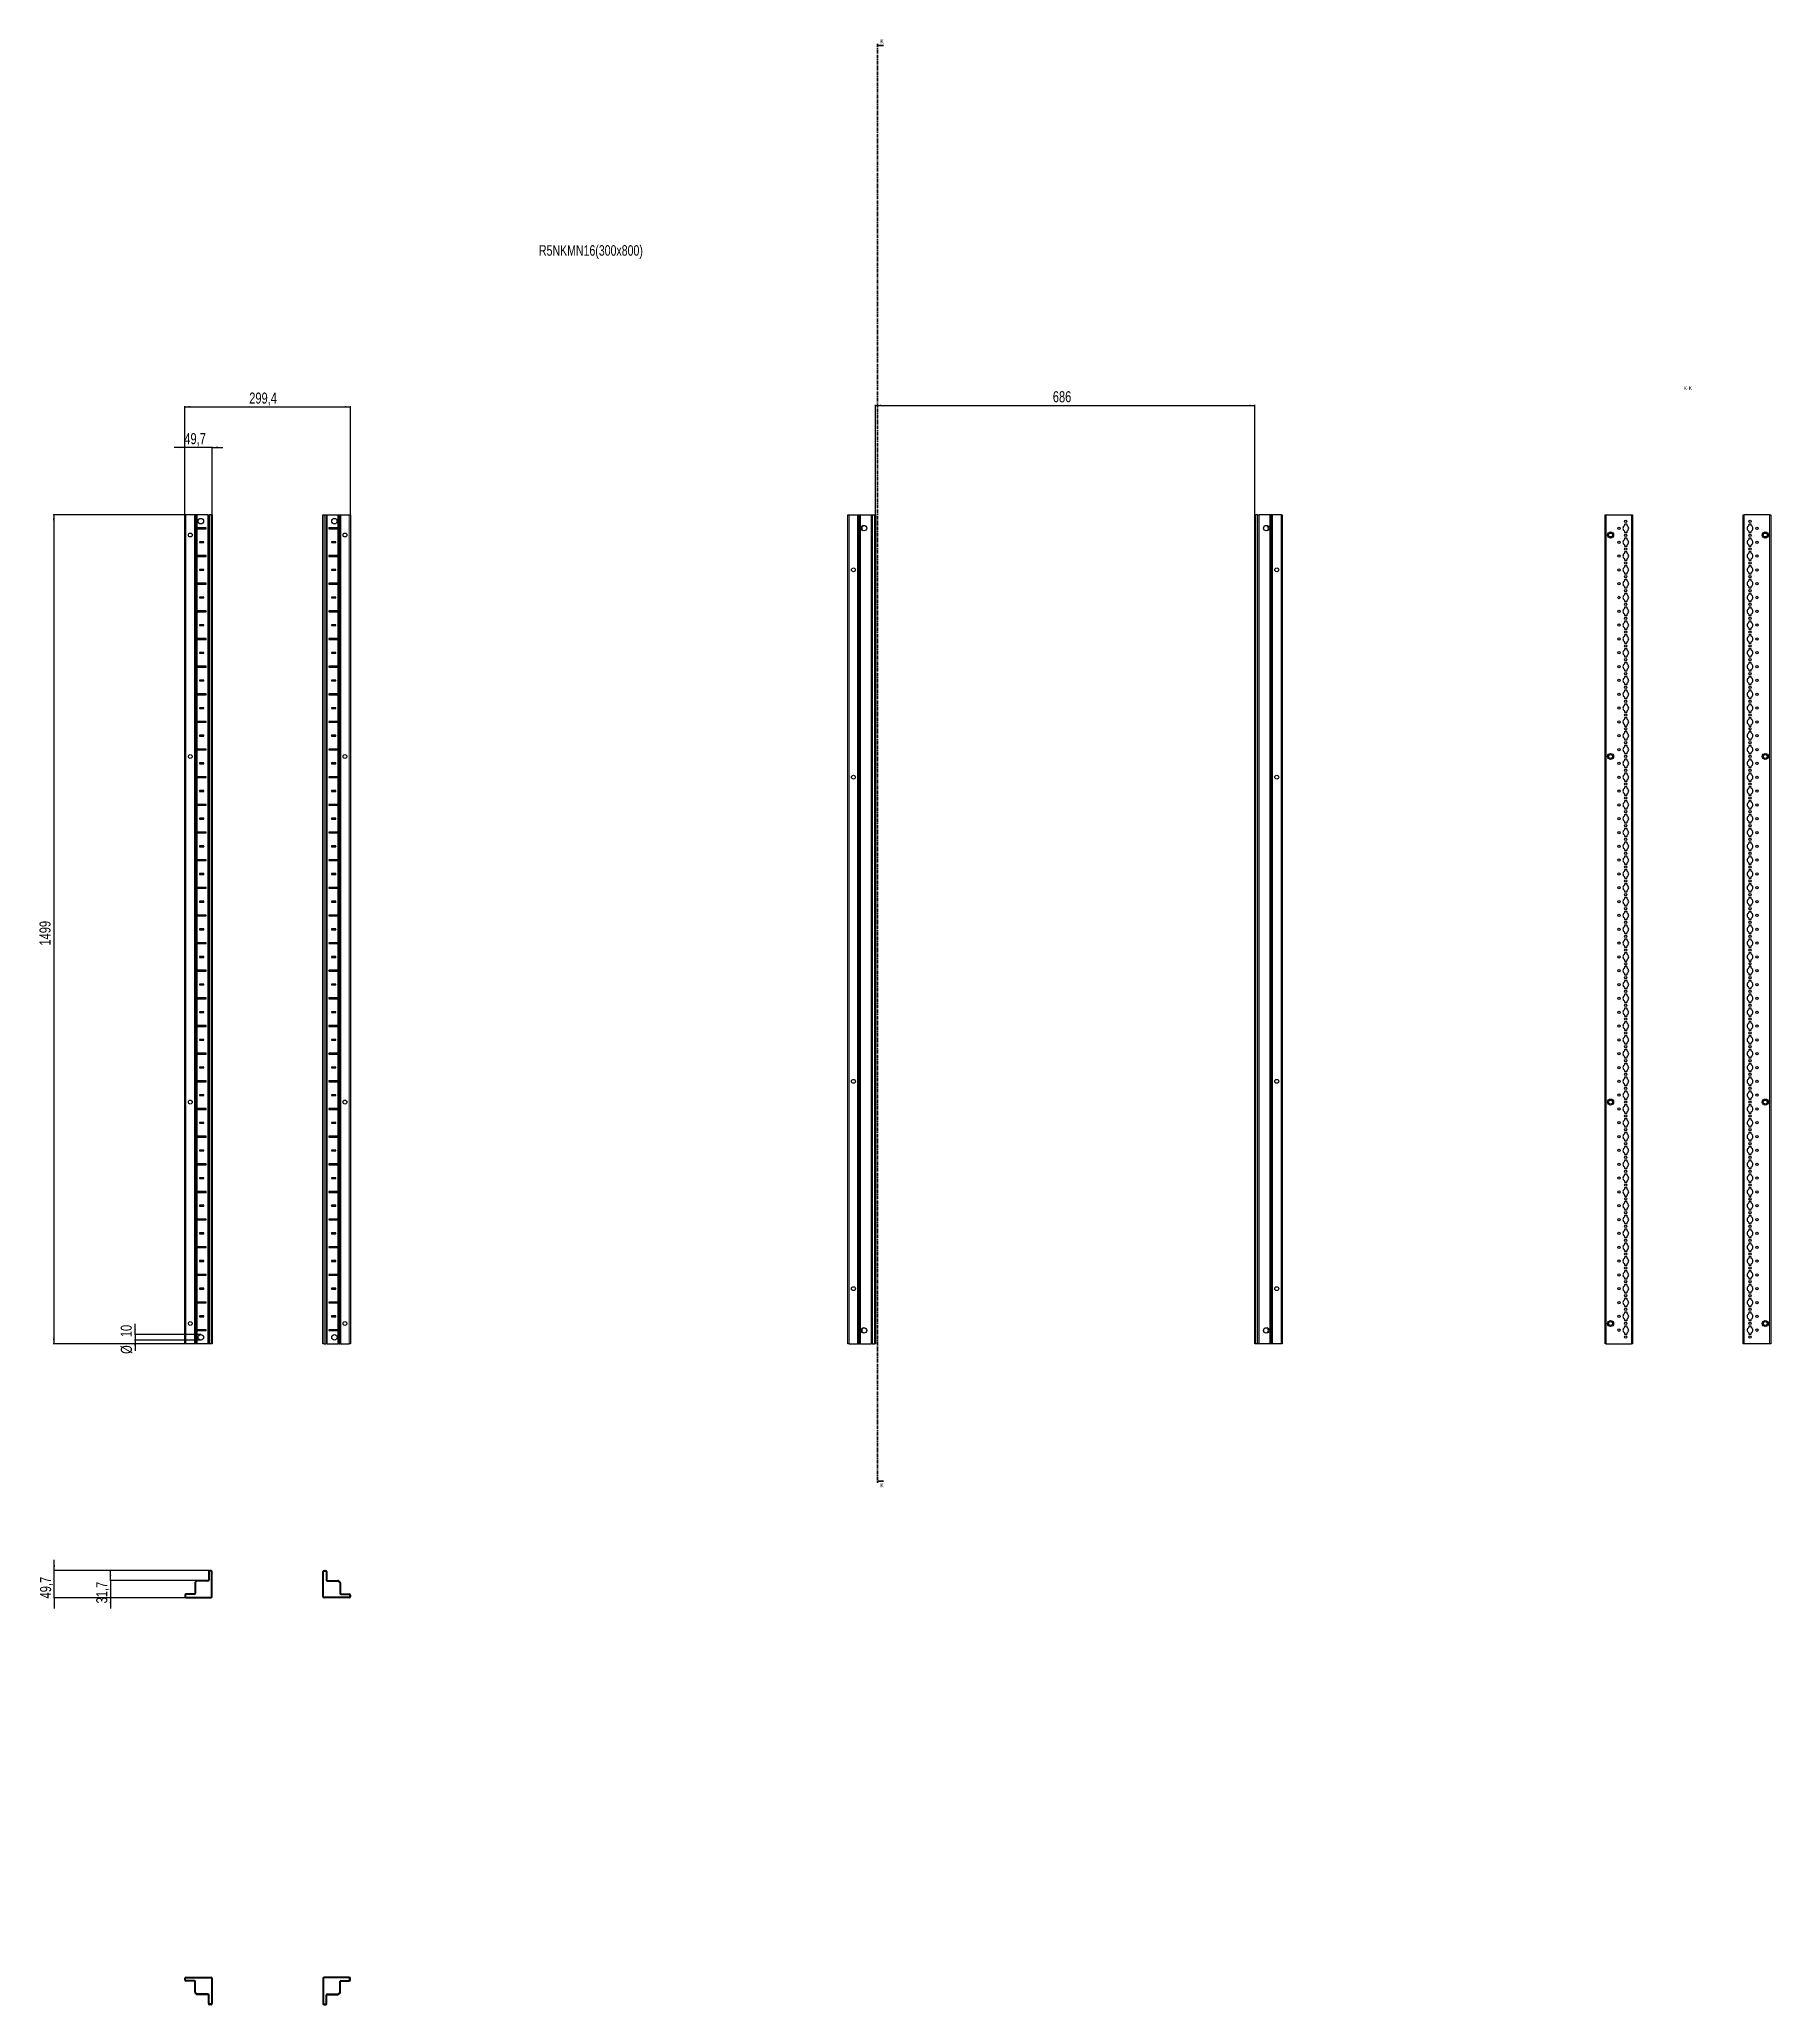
# Model space of a CAD drawing. Header units: millimetres. Extents: x -199 to 2932, y -2047 to 1507.
import ezdxf

# ---------------------------------------------------------------- set-up
doc = ezdxf.new("R2010")
doc.units = ezdxf.units.MM
doc.linetypes.add('CENTER', pattern=[10.16, 6.35, -1.27, 1.27, -1.27])
doc.layers.add('FORMAT', color=7, linetype='Continuous')
doc.styles.add('SLDTEXTSTYLE0', font='TXT', dxfattribs={"width": 0.75})
doc.dimstyles.new('SLDDIMSTYLE0', dxfattribs={"dimtxt": 20, "dimasz": 10, "dimexe": 0, "dimexo": 0.0625, "dimgap": 5, "dimtad": 2, "dimdec": 1, "dimrnd": 1e-09, "dimzin": 12, "dimdsep": 46, "dimtxsty": 'SLDTEXTSTYLE0', "dimsah": 1, "dimcen": 0.09, "dimadec": 0, "dimazin": 3, "dimtfac": 1, "dimtofl": 0, "dimtmove": 0, "dimatfit": 3, "dimfxl": 0, "dimfrac": 2, "dimtolj": 1, "dimtzin": 12, "dimarcsym": 0})
doc.dimstyles.new('SLDDIMSTYLE1', dxfattribs={"dimtxt": 20, "dimasz": 10, "dimexe": 0, "dimexo": 0.0625, "dimgap": 5, "dimtad": 2, "dimdec": 1, "dimrnd": 1e-09, "dimzin": 12, "dimdsep": 46, "dimtxsty": 'SLDTEXTSTYLE0', "dimsah": 1, "dimcen": 0.09, "dimadec": 0, "dimazin": 3, "dimtfac": 1, "dimtmove": 0, "dimatfit": 0, "dimfxl": 0, "dimfrac": 2, "dimtolj": 1, "dimtzin": 12, "dimarcsym": 0})

msp = doc.modelspace()

# ---------------------------------------------------------------- texts
at = {"color": 7, "linetype": 'Continuous', "char_height": 7, "attachment_point": 1, "style": 'SLDTEXTSTYLE0'}
for insert in [(1321.85, 1507.2), (1321.85, -1104.37)]:
    msp.add_mtext('K', dxfattribs=dict(at, insert=insert))
at = {"layer": 'FORMAT', "style": 'SLDTEXTSTYLE0'}
for s, insert, char_height, attachment_point in [('R5NKMN16(300x800)', (704.43, 1134.9), 19.05, 1), ('K-K', (2782.38, 879.8), 7, 2)]:
    msp.add_mtext(s, dxfattribs=dict(at, insert=insert, char_height=char_height, attachment_point=attachment_point))

# ---------------------------------------------------------------- blocks, each defined once
blk = doc.blocks.new('_D')
at = {"layer": 'FORMAT'}
for p, q in [((86.4, 647.2), (-174.2, 647.2)), ((-173.2, 647.2), (-173.2, -851.8)), ((86.4, -851.8), (-174.2, -851.8))]:
    blk.add_line(p, q, dxfattribs=at)
for points in [[(-173.2, 647.2), (-174.7, 637.2), (-171.6, 637.2)], [(-173.2, -851.8), (-171.6, -841.8), (-174.7, -841.8)]]:
    blk.add_solid(points, dxfattribs=at)
at = {"layer": 'FORMAT', "insert": (-198.9, -131.8), "char_height": 20, "attachment_point": 1, "rotation": 90, "style": 'SLDTEXTSTYLE0'}
blk.add_mtext('1499', dxfattribs=at)
blk = doc.blocks.new('_D_1')
at = {"layer": 'FORMAT'}
for p, q in [((64, 647.2), (64, 843.6)), ((64, 842.6), (363.4, 842.6)), ((363.4, 647.2), (363.4, 843.6))]:
    blk.add_line(p, q, dxfattribs=at)
for points in [[(64, 842.6), (74, 841.1), (74, 844.2)], [(363.4, 842.6), (353.4, 844.2), (353.4, 841.1)]]:
    blk.add_solid(points, dxfattribs=at)
at = {"layer": 'FORMAT', "insert": (180.4, 868.4), "char_height": 20, "attachment_point": 1, "style": 'SLDTEXTSTYLE0'}
blk.add_mtext('299,4', dxfattribs=at)
blk = doc.blocks.new('_D_2')
at = {"layer": 'FORMAT'}
for p, q in [((64, 769.2), (44.7, 769.2)), ((64, 647.2), (64, 770.2)), ((113.7, 769.2), (64, 769.2)), ((113.7, 647.2), (113.7, 770.2)), ((113.7, 769.2), (132.9, 769.2))]:
    blk.add_line(p, q, dxfattribs=at)
for points in [[(64, 769.2), (54, 770.7), (54, 767.7)], [(113.7, 769.2), (123.7, 767.7), (123.7, 770.7)]]:
    blk.add_solid(points, dxfattribs=at)
at = {"layer": 'FORMAT', "insert": (63, 795), "char_height": 20, "attachment_point": 1, "style": 'SLDTEXTSTYLE0'}
blk.add_mtext('49,7', dxfattribs=at)
blk = doc.blocks.new('_D_3')
at = {"layer": 'FORMAT'}
for p, q in [((-26, -835.3), (-26, -816.1)), ((92.8, -835.3), (-27, -835.3)), ((92.8, -845.3), (-27, -845.3)), ((-26, -835.3), (-26, -845.3)), ((-26, -845.3), (-26, -864.5))]:
    blk.add_line(p, q, dxfattribs=at)
for points in [[(-26, -835.3), (-24.5, -825.3), (-27.6, -825.3)], [(-26, -845.3), (-27.6, -855.3), (-24.5, -855.3)]]:
    blk.add_solid(points, dxfattribs=at)
at = {"layer": 'FORMAT', "char_height": 20, "attachment_point": 1, "rotation": 90, "style": 'SLDTEXTSTYLE0'}
for s, insert in [('10', (-52.1, -840)), ('%%c', (-51.8, -870.2))]:
    blk.add_mtext(s, dxfattribs=dict(at, insert=insert))
blk = doc.blocks.new('_D_4')
at = {"layer": 'FORMAT'}
for p, q in [((1313, 647.2), (1313, 846)), ((1313, 845), (1999, 845)), ((1999, 647.2), (1999, 846))]:
    blk.add_line(p, q, dxfattribs=at)
for points in [[(1313, 845), (1323, 843.5), (1323, 846.5)], [(1999, 845), (1989, 846.5), (1989, 843.5)]]:
    blk.add_solid(points, dxfattribs=at)
at = {"layer": 'FORMAT', "insert": (1633.8, 870.8), "char_height": 20, "attachment_point": 1, "style": 'SLDTEXTSTYLE0'}
blk.add_mtext('686', dxfattribs=at)
blk = doc.blocks.new('_D_5')
at = {"layer": 'FORMAT'}
for p, q in [((-172.2, -1261.8), (-172.2, -1242.5)), ((108.5, -1261.8), (-173.2, -1261.8)), ((-172.2, -1311.5), (-172.2, -1261.8)), ((66, -1311.5), (-173.2, -1311.5)), ((-172.2, -1311.5), (-172.2, -1330.7))]:
    blk.add_line(p, q, dxfattribs=at)
for points in [[(-172.2, -1261.8), (-170.6, -1251.8), (-173.7, -1251.8)], [(-172.2, -1311.5), (-173.7, -1321.5), (-170.6, -1321.5)]]:
    blk.add_solid(points, dxfattribs=at)
at = {"layer": 'FORMAT', "insert": (-197.9, -1312.5), "char_height": 20, "attachment_point": 1, "rotation": 90, "style": 'SLDTEXTSTYLE0'}
blk.add_mtext('49,7', dxfattribs=at)
blk = doc.blocks.new('_D_6')
at = {"layer": 'FORMAT'}
for p, q in [((-70.5, -1279.8), (-70.5, -1260.5)), ((86.4, -1279.8), (-71.5, -1279.8)), ((66, -1311.5), (-71.5, -1311.5)), ((-70.5, -1279.8), (-70.5, -1311.5)), ((-70.5, -1311.5), (-70.5, -1330.7))]:
    blk.add_line(p, q, dxfattribs=at)
for points in [[(-70.5, -1279.8), (-69, -1269.8), (-72.1, -1269.8)], [(-70.5, -1311.5), (-72.1, -1321.5), (-69, -1321.5)]]:
    blk.add_solid(points, dxfattribs=at)
at = {"layer": 'FORMAT', "insert": (-96.3, -1321.5), "char_height": 20, "attachment_point": 1, "rotation": 90, "style": 'SLDTEXTSTYLE0'}
blk.add_mtext('31,7', dxfattribs=at)

# ---------------------------------------------------------------- dimensions: what is measured, and where the dimension line sits
at = {"layer": 'FORMAT'}
for base, p1, p2, dimstyle, picture, middle in [((363.38, 842.62), (63.98, 647.21), (363.38, 647.21), 'SLDDIMSTYLE0', '_D_1', (213.68, 842.62)), ((63.98, 769.21), (113.68, 647.21), (63.98, 647.21), 'SLDDIMSTYLE1', '_D_2', (88.83, 769.21))]:
    dim = msp.add_linear_dim(base=base, p1=p1, p2=p2, dimstyle=dimstyle, dxfattribs=at)
    dim.commit()
    dim.dimension.update_dxf_attribs({"geometry": picture, "text_midpoint": middle, "dimtype": 160})
for base, p1, p2, angle, dimstyle, picture, middle in [((1998.99, 845), (1312.99, 647.21), (1998.99, 647.21), 0, 'SLDDIMSTYLE0', '_D_4', (1655.99, 845)), ((-173.15, -851.79), (86.42, 647.21), (86.42, -851.79), 90, 'SLDDIMSTYLE0', '_D', (-173.15, -102.29)), ((-172.17, -1261.77), (65.98, -1311.47), (108.48, -1261.77), 90, 'SLDDIMSTYLE1', '_D_5', (-172.17, -1286.62)), ((-70.54, -1311.47), (86.42, -1279.77), (65.98, -1311.47), 90, 'SLDDIMSTYLE1', '_D_6', (-70.54, -1295.62))]:
    dim = msp.add_linear_dim(base=base, p1=p1, p2=p2, angle=angle, dimstyle=dimstyle, dxfattribs=at)
    dim.commit()
    dim.dimension.update_dxf_attribs({"geometry": picture, "text_midpoint": middle, "dimtype": 160})
dim = msp.add_linear_dim(base=(-26.02, -845.29), p1=(92.83, -835.29), p2=(92.83, -845.29), angle=90, text='%%c<>', dimstyle='SLDDIMSTYLE1', dxfattribs=at)
dim.commit()
dim.dimension.update_dxf_attribs({"geometry": '_D_3', "text_midpoint": (-26.02, -840.29), "dimtype": 160})

# ---------------------------------------------------------------- linework, layer by layer
at = {"color": 7, "linetype": 'CENTER', "lineweight": 35}
msp.add_line((1316.72, 1499.09), (1316.72, -1103.67), dxfattribs=at)
at = {"color": 7, "linetype": 'Continuous', "lineweight": 35}
for p, q in [((1327.36, 1496.09), (1316.72, 1496.09)), ((1327.36, -1100.67), (1316.72, -1100.67))]:
    msp.add_line(p, q, dxfattribs=at)
at = {"color": 7, "linetype": 'Continuous', "lineweight": 25}
for p, q in [((63.98, -851.79), (63.98, 647.21)), ((63.98, 647.21), (65.98, 647.21)), ((81.33, 647.21), (65.98, 647.21)), ((81.33, 647.21), (81.98, 647.21)), ((81.98, -851.79), (81.98, 647.21)), ((81.98, 647.21), (82.56, 647.21)), ((83.77, 647.21), (82.56, 647.21)), ((83.77, -851.79), (83.77, 647.21)), ((83.8, 647.21), (83.77, 647.21)), ((83.8, -851.79), (83.8, 647.21)), ((85.01, 647.21), (83.8, 647.21)), ((85.01, 647.21), (86.42, 647.21)), ((105.83, 647.21), (86.42, 647.21)), ((105.83, 647.21), (106.48, 647.21)), ((106.48, -851.79), (106.48, 647.21)), ((106.48, 647.21), (108.48, 647.21)), ((111.68, 647.21), (108.48, 647.21)), ((111.68, 647.21), (113.68, 647.21)), ((113.68, 647.21), (113.68, -851.79)), ((313.68, -851.79), (313.68, 647.21)), ((313.68, 647.21), (315.68, 647.21)), ((315.68, 647.21), (318.88, 647.21)), ((318.88, 647.21), (320.88, 647.21)), ((320.88, 647.21), (320.88, -851.79)), ((320.88, 647.21), (321.53, 647.21)), ((321.53, 647.21), (340.93, 647.21)), ((340.93, 647.21), (342.34, 647.21)), ((342.34, 647.21), (343.55, 647.21)), ((343.55, 647.21), (343.55, -851.79)), ((343.55, 647.21), (343.58, 647.21)), ((343.58, 647.21), (343.58, -851.79)), ((343.58, 647.21), (344.79, 647.21)), ((344.79, 647.21), (345.38, 647.21)), ((345.38, 647.21), (345.38, -851.79)), ((345.38, 647.21), (346.03, 647.21)), ((346.03, 647.21), (361.38, 647.21)), ((361.38, 647.21), (363.38, 647.21)), ((363.38, 647.21), (363.38, -851.79)), ((1263.29, -851.79), (1263.29, 647.21)), ((1263.29, 647.21), (1265.29, 647.21)), ((1265.29, 647.21), (1280.64, 647.21)), ((1280.64, 647.21), (1281.29, 647.21)), ((1281.29, 623.46), (1281.29, 647.21)), ((1281.29, 647.21), (1281.87, 647.21)), ((1281.87, 647.21), (1283.08, 647.21)), ((1283.08, 647.21), (1283.08, -851.79)), ((1283.08, 647.21), (1283.11, 647.21)), ((1283.11, 647.21), (1283.11, -851.79)), ((1283.11, 647.21), (1284.32, 647.21)), ((1284.32, 647.21), (1285.73, 647.21)), ((1285.73, 647.21), (1305.14, 647.21)), ((1305.14, 647.21), (1305.79, 647.21)), ((1305.79, -851.79), (1305.79, 647.21)), ((1305.79, 647.21), (1307.79, 647.21)), ((1307.79, 647.21), (1310.99, 647.21)), ((1310.99, 647.21), (1312.99, 647.21)), ((1312.99, 647.21), (1312.99, -851.79)), ((1998.99, -851.79), (1998.99, 647.21)), ((1998.99, 647.21), (2000.99, 647.21)), ((2004.19, 647.21), (2000.99, 647.21)), ((2004.19, 647.21), (2006.19, 647.21)), ((2006.19, 647.21), (2006.19, -851.79)), ((2006.19, 647.21), (2006.84, 647.21)), ((2026.24, 647.21), (2006.84, 647.21)), ((2026.24, 647.21), (2027.65, 647.21)), ((2028.86, 647.21), (2027.65, 647.21)), ((2028.86, -851.79), (2028.86, 647.21)), ((2028.89, 647.21), (2028.86, 647.21)), ((2028.89, -851.79), (2028.89, 647.21)), ((2030.1, 647.21), (2028.89, 647.21)), ((2030.1, 647.21), (2030.69, 647.21)), ((2030.69, 647.21), (2030.69, 623.46)), ((2030.69, 647.21), (2031.34, 647.21)), ((2046.69, 647.21), (2031.34, 647.21)), ((2046.69, 647.21), (2048.69, 647.21)), ((2048.69, 647.21), (2048.69, -851.79)), ((2632.74, -851.79), (2632.74, 647.21)), ((2632.74, 647.21), (2634.74, 647.21)), ((2634.74, 647.21), (2680.44, 647.21)), ((2680.44, 647.21), (2682.44, 647.21)), ((2682.44, 647.21), (2682.44, -851.79)), ((2882.44, -851.79), (2882.44, 647.21)), ((2882.44, 647.21), (2884.44, 647.21)), ((2930.14, 647.21), (2884.44, 647.21)), ((2930.14, 647.21), (2932.14, 647.21)), ((2932.14, 647.21), (2932.14, -851.79)), ((85.93, 623.35), (85.93, 622.06)), ((86.58, 622.71), (85.93, 623.35)), ((86.58, 622.71), (85.93, 622.06)), ((102.83, 623.46), (86.42, 623.46)), ((86.42, 621.96), (102.83, 621.96)), ((102.08, 622.71), (86.58, 622.71)), ((102.08, 622.71), (102.83, 623.46)), ((102.08, 622.71), (102.83, 621.96)), ((102.83, 621.96), (102.83, 623.46)), ((340.93, 623.46), (324.53, 623.46)), ((324.53, 623.46), (324.53, 621.96)), ((325.28, 622.71), (324.53, 623.46)), ((325.28, 622.71), (324.53, 621.96)), ((324.53, 621.96), (340.93, 621.96)), ((325.28, 622.71), (340.78, 622.71)), ((340.78, 622.71), (341.42, 623.35)), ((340.78, 622.71), (341.42, 622.06)), ((341.42, 622.06), (341.42, 623.35)), ((1281.35, 623.35), (1281.29, 623.46)), ((1281.29, 623.46), (1281.29, 621.96)), ((1281.29, 621.96), (1281.35, 622.06)), ((1281.29, 573.46), (1281.29, 621.96)), ((1281.35, 622.06), (1281.35, 623.35)), ((1291.34, 627.73), (1291.34, 628.14)), ((2020.64, 628.14), (2020.64, 627.73)), ((2030.69, 623.46), (2030.62, 623.35)), ((2030.62, 623.35), (2030.62, 622.06)), ((2030.62, 622.06), (2030.69, 621.96)), ((2030.69, 621.96), (2030.69, 623.46)), ((2030.69, 621.96), (2030.69, 573.46)), ((2667.79, 629.61), (2667.79, 627.73)), ((2667.79, 617.68), (2667.79, 615.81)), ((2667.79, 604.61), (2667.79, 602.73)), ((2671.89, 630.11), (2668.29, 630.11)), ((2668.29, 615.31), (2671.89, 615.31)), ((2671.89, 605.11), (2668.29, 605.11)), ((2672.39, 627.73), (2672.39, 629.61)), ((2672.39, 615.81), (2672.39, 617.68)), ((2672.39, 602.73), (2672.39, 604.61)), ((2892.49, 629.61), (2892.49, 627.73)), ((2892.49, 617.68), (2892.49, 615.81)), ((2892.49, 604.61), (2892.49, 602.73)), ((2896.59, 630.11), (2892.99, 630.11)), ((2892.99, 615.31), (2896.59, 615.31)), ((2896.59, 605.11), (2892.99, 605.11)), ((2897.09, 627.73), (2897.09, 629.61)), ((2897.09, 615.81), (2897.09, 617.68)), ((2897.09, 602.73), (2897.09, 604.61)), ((85.93, 573.35), (85.93, 572.06)), ((86.58, 572.71), (85.93, 573.35)), ((86.58, 572.71), (85.93, 572.06)), ((102.83, 573.46), (86.42, 573.46)), ((86.42, 571.96), (102.83, 571.96)), ((102.08, 572.71), (86.58, 572.71)), ((98.33, 598.46), (90.33, 598.46)), ((90.33, 598.46), (90.33, 596.96)), ((91.08, 597.71), (90.33, 598.46)), ((91.08, 597.71), (90.33, 596.96)), ((90.33, 596.96), (98.33, 596.96)), ((97.58, 597.71), (91.08, 597.71)), ((97.58, 597.71), (98.33, 598.46)), ((97.58, 597.71), (98.33, 596.96)), ((98.33, 596.96), (98.33, 598.46)), ((102.08, 572.71), (102.83, 573.46)), ((102.08, 572.71), (102.83, 571.96)), ((102.83, 571.96), (102.83, 573.46)), ((325.28, 572.71), (324.53, 573.46)), ((340.93, 573.46), (324.53, 573.46)), ((324.53, 573.46), (324.53, 571.96)), ((325.28, 572.71), (324.53, 571.96)), ((324.53, 571.96), (340.93, 571.96)), ((325.28, 572.71), (340.78, 572.71)), ((329.78, 597.71), (329.03, 598.46)), ((337.03, 598.46), (329.03, 598.46)), ((329.03, 598.46), (329.03, 596.96)), ((329.78, 597.71), (329.03, 596.96)), ((329.03, 596.96), (337.03, 596.96)), ((329.78, 597.71), (336.28, 597.71)), ((336.28, 597.71), (337.03, 598.46)), ((336.28, 597.71), (337.03, 596.96)), ((337.03, 596.96), (337.03, 598.46)), ((340.78, 572.71), (341.42, 573.35)), ((340.78, 572.71), (341.42, 572.06)), ((341.42, 572.06), (341.42, 573.35)), ((1281.35, 573.35), (1281.29, 573.46)), ((1281.29, 573.46), (1281.29, 571.96)), ((1281.29, 571.96), (1281.35, 572.06)), ((1281.29, 523.46), (1281.29, 571.96)), ((1281.35, 572.06), (1281.35, 573.35)), ((2030.69, 573.46), (2030.62, 573.35)), ((2030.62, 573.35), (2030.62, 572.06)), ((2030.62, 572.06), (2030.69, 571.96)), ((2030.69, 571.96), (2030.69, 573.46)), ((2030.69, 571.96), (2030.69, 523.46)), ((2667.79, 592.68), (2667.79, 590.81)), ((2667.79, 579.61), (2667.79, 577.73)), ((2668.29, 590.31), (2671.89, 590.31)), ((2671.89, 580.11), (2668.29, 580.11)), ((2672.39, 590.81), (2672.39, 592.68)), ((2672.39, 577.73), (2672.39, 579.61)), ((2892.49, 592.68), (2892.49, 590.81)), ((2892.49, 579.61), (2892.49, 577.73)), ((2892.99, 590.31), (2896.59, 590.31)), ((2896.59, 580.11), (2892.99, 580.11)), ((2897.09, 590.81), (2897.09, 592.68)), ((2897.09, 577.73), (2897.09, 579.61)), ((98.33, 548.46), (90.33, 548.46)), ((90.33, 548.46), (90.33, 546.96)), ((91.08, 547.71), (90.33, 548.46)), ((91.08, 547.71), (90.33, 546.96)), ((90.33, 546.96), (98.33, 546.96)), ((97.58, 547.71), (91.08, 547.71)), ((97.58, 547.71), (98.33, 548.46)), ((97.58, 547.71), (98.33, 546.96)), ((98.33, 546.96), (98.33, 548.46)), ((329.78, 547.71), (329.03, 548.46)), ((329.03, 548.46), (329.03, 546.96)), ((337.03, 548.46), (329.03, 548.46)), ((329.78, 547.71), (329.03, 546.96)), ((329.03, 546.96), (337.03, 546.96)), ((329.78, 547.71), (336.28, 547.71)), ((336.28, 547.71), (337.03, 548.46)), ((336.28, 547.71), (337.03, 546.96)), ((337.03, 546.96), (337.03, 548.46)), ((2667.79, 567.68), (2667.79, 565.81)), ((2667.79, 554.61), (2667.79, 552.73)), ((2667.79, 542.68), (2667.79, 540.81)), ((2668.29, 565.31), (2671.89, 565.31)), ((2671.89, 555.11), (2668.29, 555.11)), ((2668.29, 540.31), (2671.89, 540.31)), ((2672.39, 565.81), (2672.39, 567.68)), ((2672.39, 552.73), (2672.39, 554.61)), ((2672.39, 540.81), (2672.39, 542.68)), ((2892.49, 567.68), (2892.49, 565.81)), ((2892.49, 554.61), (2892.49, 552.73)), ((2892.49, 542.68), (2892.49, 540.81)), ((2892.99, 565.31), (2896.59, 565.31)), ((2896.59, 555.11), (2892.99, 555.11)), ((2892.99, 540.31), (2896.59, 540.31)), ((2897.09, 565.81), (2897.09, 567.68)), ((2897.09, 552.73), (2897.09, 554.61)), ((2897.09, 540.81), (2897.09, 542.68)), ((85.93, 523.35), (85.93, 522.06)), ((86.58, 522.71), (85.93, 523.35)), ((86.58, 522.71), (85.93, 522.06)), ((102.83, 523.46), (86.42, 523.46)), ((86.42, 521.96), (102.83, 521.96)), ((102.08, 522.71), (86.58, 522.71)), ((98.33, 498.46), (90.33, 498.46)), ((90.33, 498.46), (90.33, 496.96)), ((91.08, 497.71), (90.33, 498.46)), ((91.08, 497.71), (90.33, 496.96)), ((97.58, 497.71), (91.08, 497.71)), ((97.58, 497.71), (98.33, 498.46)), ((97.58, 497.71), (98.33, 496.96)), ((98.33, 496.96), (98.33, 498.46)), ((102.08, 522.71), (102.83, 523.46)), ((102.08, 522.71), (102.83, 521.96)), ((102.83, 521.96), (102.83, 523.46)), ((325.28, 522.71), (324.53, 523.46)), ((340.93, 523.46), (324.53, 523.46)), ((324.53, 523.46), (324.53, 521.96)), ((325.28, 522.71), (324.53, 521.96)), ((324.53, 521.96), (340.93, 521.96)), ((325.28, 522.71), (340.78, 522.71)), ((329.78, 497.71), (329.03, 498.46)), ((337.03, 498.46), (329.03, 498.46)), ((329.03, 498.46), (329.03, 496.96)), ((329.78, 497.71), (329.03, 496.96)), ((329.78, 497.71), (336.28, 497.71)), ((336.28, 497.71), (337.03, 498.46)), ((336.28, 497.71), (337.03, 496.96)), ((337.03, 496.96), (337.03, 498.46)), ((340.78, 522.71), (341.42, 523.35)), ((340.78, 522.71), (341.42, 522.06)), ((341.42, 522.06), (341.42, 523.35)), ((1281.35, 523.35), (1281.29, 523.46)), ((1281.29, 523.46), (1281.29, 521.96)), ((1281.29, 521.96), (1281.35, 522.06)), ((1281.29, 473.46), (1281.29, 521.96)), ((1281.35, 522.06), (1281.35, 523.35)), ((2030.69, 523.46), (2030.62, 523.35)), ((2030.62, 523.35), (2030.62, 522.06)), ((2030.62, 522.06), (2030.69, 521.96)), ((2030.69, 521.96), (2030.69, 523.46)), ((2030.69, 521.96), (2030.69, 473.46)), ((2667.79, 529.61), (2667.79, 527.73)), ((2667.79, 517.68), (2667.79, 515.81)), ((2667.79, 504.61), (2667.79, 502.73)), ((2671.89, 530.11), (2668.29, 530.11)), ((2668.29, 515.31), (2671.89, 515.31)), ((2671.89, 505.11), (2668.29, 505.11)), ((2672.39, 527.73), (2672.39, 529.61)), ((2672.39, 515.81), (2672.39, 517.68)), ((2672.39, 502.73), (2672.39, 504.61)), ((2892.49, 529.61), (2892.49, 527.73)), ((2892.49, 517.68), (2892.49, 515.81)), ((2892.49, 504.61), (2892.49, 502.73)), ((2896.59, 530.11), (2892.99, 530.11)), ((2892.99, 515.31), (2896.59, 515.31)), ((2896.59, 505.11), (2892.99, 505.11)), ((2897.09, 527.73), (2897.09, 529.61)), ((2897.09, 515.81), (2897.09, 517.68)), ((2897.09, 502.73), (2897.09, 504.61)), ((85.93, 473.35), (85.93, 472.06)), ((86.58, 472.71), (85.93, 473.35)), ((86.58, 472.71), (85.93, 472.06)), ((102.83, 473.46), (86.42, 473.46)), ((86.42, 471.96), (102.83, 471.96)), ((102.08, 472.71), (86.58, 472.71)), ((90.33, 496.96), (98.33, 496.96)), ((102.08, 472.71), (102.83, 473.46)), ((102.08, 472.71), (102.83, 471.96)), ((102.83, 471.96), (102.83, 473.46)), ((340.93, 473.46), (324.53, 473.46)), ((324.53, 473.46), (324.53, 471.96)), ((325.28, 472.71), (324.53, 473.46)), ((325.28, 472.71), (324.53, 471.96)), ((324.53, 471.96), (340.93, 471.96)), ((325.28, 472.71), (340.78, 472.71)), ((329.03, 496.96), (337.03, 496.96)), ((340.78, 472.71), (341.42, 473.35)), ((340.78, 472.71), (341.42, 472.06)), ((341.42, 472.06), (341.42, 473.35)), ((1281.35, 473.35), (1281.29, 473.46)), ((1281.29, 473.46), (1281.29, 471.96)), ((1281.29, 471.96), (1281.35, 472.06)), ((1281.29, 423.46), (1281.29, 471.96)), ((1281.35, 472.06), (1281.35, 473.35)), ((2030.69, 473.46), (2030.62, 473.35)), ((2030.62, 473.35), (2030.62, 472.06)), ((2030.62, 472.06), (2030.69, 471.96)), ((2030.69, 471.96), (2030.69, 473.46)), ((2030.69, 471.96), (2030.69, 423.46)), ((2667.79, 492.68), (2667.79, 490.81)), ((2667.79, 479.61), (2667.79, 477.73)), ((2667.79, 467.68), (2667.79, 465.81)), ((2668.29, 490.31), (2671.89, 490.31)), ((2671.89, 480.11), (2668.29, 480.11)), ((2668.29, 465.31), (2671.89, 465.31)), ((2672.39, 490.81), (2672.39, 492.68)), ((2672.39, 477.73), (2672.39, 479.61)), ((2672.39, 465.81), (2672.39, 467.68)), ((2892.49, 492.68), (2892.49, 490.81)), ((2892.49, 479.61), (2892.49, 477.73)), ((2892.49, 467.68), (2892.49, 465.81)), ((2892.99, 490.31), (2896.59, 490.31)), ((2896.59, 480.11), (2892.99, 480.11)), ((2892.99, 465.31), (2896.59, 465.31)), ((2897.09, 490.81), (2897.09, 492.68)), ((2897.09, 477.73), (2897.09, 479.61)), ((2897.09, 465.81), (2897.09, 467.68)), ((98.33, 448.46), (90.33, 448.46)), ((90.33, 448.46), (90.33, 446.96)), ((91.08, 447.71), (90.33, 448.46)), ((91.08, 447.71), (90.33, 446.96)), ((90.33, 446.96), (98.33, 446.96)), ((97.58, 447.71), (91.08, 447.71)), ((97.58, 447.71), (98.33, 448.46)), ((97.58, 447.71), (98.33, 446.96)), ((98.33, 446.96), (98.33, 448.46)), ((337.03, 448.46), (329.03, 448.46)), ((329.03, 448.46), (329.03, 446.96)), ((329.78, 447.71), (329.03, 448.46)), ((329.78, 447.71), (329.03, 446.96)), ((329.03, 446.96), (337.03, 446.96)), ((329.78, 447.71), (336.28, 447.71)), ((336.28, 447.71), (337.03, 448.46)), ((336.28, 447.71), (337.03, 446.96)), ((337.03, 446.96), (337.03, 448.46)), ((2667.79, 454.61), (2667.79, 452.73)), ((2667.79, 442.68), (2667.79, 440.81)), ((2667.79, 429.61), (2667.79, 427.73)), ((2671.89, 455.11), (2668.29, 455.11)), ((2668.29, 440.31), (2671.89, 440.31)), ((2671.89, 430.11), (2668.29, 430.11)), ((2672.39, 452.73), (2672.39, 454.61)), ((2672.39, 440.81), (2672.39, 442.68)), ((2672.39, 427.73), (2672.39, 429.61)), ((2892.49, 454.61), (2892.49, 452.73)), ((2892.49, 442.68), (2892.49, 440.81)), ((2892.49, 429.61), (2892.49, 427.73)), ((2896.59, 455.11), (2892.99, 455.11)), ((2892.99, 440.31), (2896.59, 440.31)), ((2896.59, 430.11), (2892.99, 430.11)), ((2897.09, 452.73), (2897.09, 454.61)), ((2897.09, 440.81), (2897.09, 442.68)), ((2897.09, 427.73), (2897.09, 429.61)), ((85.93, 423.35), (85.93, 422.06)), ((86.58, 422.71), (85.93, 423.35)), ((86.58, 422.71), (85.93, 422.06)), ((102.83, 423.46), (86.42, 423.46)), ((86.42, 421.96), (102.83, 421.96)), ((102.08, 422.71), (86.58, 422.71)), ((98.33, 398.46), (90.33, 398.46)), ((90.33, 398.46), (90.33, 396.96)), ((91.08, 397.71), (90.33, 398.46)), ((91.08, 397.71), (90.33, 396.96)), ((90.33, 396.96), (98.33, 396.96)), ((97.58, 397.71), (91.08, 397.71)), ((97.58, 397.71), (98.33, 398.46)), ((97.58, 397.71), (98.33, 396.96)), ((98.33, 396.96), (98.33, 398.46)), ((102.08, 422.71), (102.83, 423.46)), ((102.08, 422.71), (102.83, 421.96)), ((102.83, 421.96), (102.83, 423.46)), ((340.93, 423.46), (324.53, 423.46)), ((324.53, 423.46), (324.53, 421.96)), ((325.28, 422.71), (324.53, 423.46)), ((325.28, 422.71), (324.53, 421.96)), ((324.53, 421.96), (340.93, 421.96)), ((325.28, 422.71), (340.78, 422.71)), ((337.03, 398.46), (329.03, 398.46)), ((329.03, 398.46), (329.03, 396.96)), ((329.78, 397.71), (329.03, 398.46)), ((329.78, 397.71), (329.03, 396.96)), ((329.03, 396.96), (337.03, 396.96)), ((329.78, 397.71), (336.28, 397.71)), ((336.28, 397.71), (337.03, 398.46)), ((336.28, 397.71), (337.03, 396.96)), ((337.03, 396.96), (337.03, 398.46)), ((340.78, 422.71), (341.42, 423.35)), ((340.78, 422.71), (341.42, 422.06)), ((341.42, 422.06), (341.42, 423.35)), ((1281.35, 423.35), (1281.29, 423.46)), ((1281.29, 423.46), (1281.29, 421.96)), ((1281.29, 421.96), (1281.35, 422.06)), ((1281.29, 373.46), (1281.29, 421.96)), ((1281.35, 422.06), (1281.35, 423.35)), ((2030.69, 423.46), (2030.62, 423.35)), ((2030.62, 423.35), (2030.62, 422.06)), ((2030.62, 422.06), (2030.69, 421.96)), ((2030.69, 421.96), (2030.69, 423.46)), ((2030.69, 421.96), (2030.69, 373.46)), ((2667.79, 417.68), (2667.79, 415.81)), ((2667.79, 404.61), (2667.79, 402.73)), ((2667.79, 392.68), (2667.79, 390.81)), ((2668.29, 415.31), (2671.89, 415.31)), ((2671.89, 405.11), (2668.29, 405.11)), ((2672.39, 415.81), (2672.39, 417.68)), ((2672.39, 402.73), (2672.39, 404.61)), ((2672.39, 390.81), (2672.39, 392.68)), ((2892.49, 417.68), (2892.49, 415.81)), ((2892.49, 404.61), (2892.49, 402.73)), ((2892.49, 392.68), (2892.49, 390.81)), ((2892.99, 415.31), (2896.59, 415.31)), ((2896.59, 405.11), (2892.99, 405.11)), ((2897.09, 415.81), (2897.09, 417.68)), ((2897.09, 402.73), (2897.09, 404.61)), ((2897.09, 390.81), (2897.09, 392.68)), ((85.93, 373.35), (85.93, 372.06)), ((86.58, 372.71), (85.93, 373.35)), ((86.58, 372.71), (85.93, 372.06)), ((102.83, 373.46), (86.42, 373.46)), ((86.42, 371.96), (102.83, 371.96)), ((102.08, 372.71), (86.58, 372.71)), ((102.08, 372.71), (102.83, 373.46)), ((102.08, 372.71), (102.83, 371.96)), ((102.83, 371.96), (102.83, 373.46)), ((340.93, 373.46), (324.53, 373.46)), ((324.53, 373.46), (324.53, 371.96)), ((325.28, 372.71), (324.53, 373.46)), ((325.28, 372.71), (324.53, 371.96)), ((324.53, 371.96), (340.93, 371.96)), ((325.28, 372.71), (340.78, 372.71)), ((340.78, 372.71), (341.42, 373.35)), ((340.78, 372.71), (341.42, 372.06)), ((341.42, 372.06), (341.42, 373.35)), ((1281.35, 373.35), (1281.29, 373.46)), ((1281.29, 373.46), (1281.29, 371.96)), ((1281.29, 371.96), (1281.35, 372.06)), ((1281.29, 323.46), (1281.29, 371.96)), ((1281.35, 372.06), (1281.35, 373.35)), ((2030.69, 373.46), (2030.62, 373.35)), ((2030.62, 373.35), (2030.62, 372.06)), ((2030.62, 372.06), (2030.69, 371.96)), ((2030.69, 371.96), (2030.69, 373.46)), ((2030.69, 371.96), (2030.69, 323.46)), ((2667.79, 379.61), (2667.79, 377.73)), ((2667.79, 367.68), (2667.79, 365.81)), ((2668.29, 390.31), (2671.89, 390.31)), ((2671.89, 380.11), (2668.29, 380.11)), ((2668.29, 365.31), (2671.89, 365.31)), ((2672.39, 377.73), (2672.39, 379.61)), ((2672.39, 365.81), (2672.39, 367.68)), ((2892.49, 379.61), (2892.49, 377.73)), ((2892.49, 367.68), (2892.49, 365.81)), ((2892.99, 390.31), (2896.59, 390.31)), ((2896.59, 380.11), (2892.99, 380.11)), ((2892.99, 365.31), (2896.59, 365.31)), ((2897.09, 377.73), (2897.09, 379.61)), ((2897.09, 365.81), (2897.09, 367.68)), ((85.93, 323.35), (85.93, 322.06)), ((86.58, 322.71), (85.93, 323.35)), ((86.58, 322.71), (85.93, 322.06)), ((102.83, 323.46), (86.42, 323.46)), ((86.42, 321.96), (102.83, 321.96)), ((102.08, 322.71), (86.58, 322.71)), ((98.33, 348.46), (90.33, 348.46)), ((90.33, 348.46), (90.33, 346.96)), ((91.08, 347.71), (90.33, 348.46)), ((91.08, 347.71), (90.33, 346.96)), ((90.33, 346.96), (98.33, 346.96)), ((97.58, 347.71), (91.08, 347.71)), ((97.58, 347.71), (98.33, 348.46)), ((97.58, 347.71), (98.33, 346.96)), ((98.33, 346.96), (98.33, 348.46)), ((102.08, 322.71), (102.83, 323.46)), ((102.08, 322.71), (102.83, 321.96)), ((102.83, 321.96), (102.83, 323.46)), ((340.93, 323.46), (324.53, 323.46)), ((324.53, 323.46), (324.53, 321.96)), ((325.28, 322.71), (324.53, 323.46)), ((325.28, 322.71), (324.53, 321.96)), ((324.53, 321.96), (340.93, 321.96)), ((325.28, 322.71), (340.78, 322.71)), ((337.03, 348.46), (329.03, 348.46)), ((329.03, 348.46), (329.03, 346.96)), ((329.78, 347.71), (329.03, 348.46)), ((329.78, 347.71), (329.03, 346.96)), ((329.03, 346.96), (337.03, 346.96)), ((329.78, 347.71), (336.28, 347.71)), ((336.28, 347.71), (337.03, 348.46)), ((336.28, 347.71), (337.03, 346.96)), ((337.03, 346.96), (337.03, 348.46)), ((340.78, 322.71), (341.42, 323.35)), ((340.78, 322.71), (341.42, 322.06)), ((341.42, 322.06), (341.42, 323.35)), ((1281.35, 323.35), (1281.29, 323.46)), ((1281.29, 323.46), (1281.29, 321.96)), ((1281.29, 321.96), (1281.35, 322.06)), ((1281.29, 273.46), (1281.29, 321.96)), ((1281.35, 322.06), (1281.35, 323.35)), ((2030.69, 323.46), (2030.62, 323.35)), ((2030.62, 323.35), (2030.62, 322.06)), ((2030.62, 322.06), (2030.69, 321.96)), ((2030.69, 321.96), (2030.69, 323.46)), ((2030.69, 321.96), (2030.69, 273.46)), ((2667.79, 354.61), (2667.79, 352.73)), ((2667.79, 342.68), (2667.79, 340.81)), ((2667.79, 329.61), (2667.79, 327.73)), ((2671.89, 355.11), (2668.29, 355.11)), ((2668.29, 340.31), (2671.89, 340.31)), ((2671.89, 330.11), (2668.29, 330.11)), ((2672.39, 352.73), (2672.39, 354.61)), ((2672.39, 340.81), (2672.39, 342.68)), ((2672.39, 327.73), (2672.39, 329.61)), ((2892.49, 354.61), (2892.49, 352.73)), ((2892.49, 342.68), (2892.49, 340.81)), ((2892.49, 329.61), (2892.49, 327.73)), ((2896.59, 355.11), (2892.99, 355.11)), ((2892.99, 340.31), (2896.59, 340.31)), ((2896.59, 330.11), (2892.99, 330.11)), ((2897.09, 352.73), (2897.09, 354.61)), ((2897.09, 340.81), (2897.09, 342.68)), ((2897.09, 327.73), (2897.09, 329.61)), ((98.33, 298.46), (90.33, 298.46)), ((90.33, 298.46), (90.33, 296.96)), ((91.08, 297.71), (90.33, 298.46)), ((91.08, 297.71), (90.33, 296.96)), ((90.33, 296.96), (98.33, 296.96)), ((97.58, 297.71), (91.08, 297.71)), ((97.58, 297.71), (98.33, 298.46)), ((97.58, 297.71), (98.33, 296.96)), ((98.33, 296.96), (98.33, 298.46)), ((337.03, 298.46), (329.03, 298.46)), ((329.03, 298.46), (329.03, 296.96)), ((329.78, 297.71), (329.03, 298.46)), ((329.78, 297.71), (329.03, 296.96)), ((329.03, 296.96), (337.03, 296.96)), ((329.78, 297.71), (336.28, 297.71)), ((336.28, 297.71), (337.03, 298.46)), ((336.28, 297.71), (337.03, 296.96)), ((337.03, 296.96), (337.03, 298.46)), ((2667.79, 317.68), (2667.79, 315.81)), ((2667.79, 304.61), (2667.79, 302.73)), ((2667.79, 292.68), (2667.79, 290.81)), ((2668.29, 315.31), (2671.89, 315.31)), ((2671.89, 305.11), (2668.29, 305.11)), ((2668.29, 290.31), (2671.89, 290.31)), ((2672.39, 315.81), (2672.39, 317.68)), ((2672.39, 302.73), (2672.39, 304.61)), ((2672.39, 290.81), (2672.39, 292.68)), ((2892.49, 317.68), (2892.49, 315.81)), ((2892.49, 304.61), (2892.49, 302.73)), ((2892.49, 292.68), (2892.49, 290.81)), ((2892.99, 315.31), (2896.59, 315.31)), ((2896.59, 305.11), (2892.99, 305.11)), ((2892.99, 290.31), (2896.59, 290.31)), ((2897.09, 315.81), (2897.09, 317.68)), ((2897.09, 302.73), (2897.09, 304.61)), ((2897.09, 290.81), (2897.09, 292.68)), ((85.93, 273.35), (85.93, 272.06)), ((86.58, 272.71), (85.93, 273.35)), ((86.58, 272.71), (85.93, 272.06)), ((102.83, 273.46), (86.42, 273.46)), ((86.42, 271.96), (102.83, 271.96)), ((102.08, 272.71), (86.58, 272.71)), ((102.08, 272.71), (102.83, 273.46)), ((102.08, 272.71), (102.83, 271.96)), ((102.83, 271.96), (102.83, 273.46)), ((340.93, 273.46), (324.53, 273.46)), ((324.53, 273.46), (324.53, 271.96)), ((325.28, 272.71), (324.53, 273.46)), ((325.28, 272.71), (324.53, 271.96)), ((324.53, 271.96), (340.93, 271.96)), ((325.28, 272.71), (340.78, 272.71)), ((340.78, 272.71), (341.42, 273.35)), ((340.78, 272.71), (341.42, 272.06)), ((341.42, 272.06), (341.42, 273.35)), ((1281.35, 273.35), (1281.29, 273.46)), ((1281.29, 273.46), (1281.29, 271.96)), ((1281.29, 271.96), (1281.35, 272.06)), ((1281.29, 223.46), (1281.29, 271.96)), ((1281.35, 272.06), (1281.35, 273.35)), ((2030.69, 273.46), (2030.62, 273.35)), ((2030.62, 273.35), (2030.62, 272.06)), ((2030.62, 272.06), (2030.69, 271.96)), ((2030.69, 271.96), (2030.69, 273.46)), ((2030.69, 271.96), (2030.69, 223.46)), ((2667.79, 279.61), (2667.79, 277.73)), ((2667.79, 267.68), (2667.79, 265.81)), ((2667.79, 254.61), (2667.79, 252.73)), ((2671.89, 280.11), (2668.29, 280.11)), ((2668.29, 265.31), (2671.89, 265.31)), ((2671.89, 255.11), (2668.29, 255.11)), ((2672.39, 277.73), (2672.39, 279.61)), ((2672.39, 265.81), (2672.39, 267.68)), ((2672.39, 252.73), (2672.39, 254.61)), ((2892.49, 279.61), (2892.49, 277.73)), ((2892.49, 267.68), (2892.49, 265.81)), ((2892.49, 254.61), (2892.49, 252.73)), ((2896.59, 280.11), (2892.99, 280.11)), ((2892.99, 265.31), (2896.59, 265.31)), ((2896.59, 255.11), (2892.99, 255.11)), ((2897.09, 277.73), (2897.09, 279.61)), ((2897.09, 265.81), (2897.09, 267.68)), ((2897.09, 252.73), (2897.09, 254.61)), ((85.93, 223.35), (85.93, 222.06)), ((86.58, 222.71), (85.93, 223.35)), ((86.58, 222.71), (85.93, 222.06)), ((102.83, 223.46), (86.42, 223.46)), ((86.42, 221.96), (102.83, 221.96)), ((102.08, 222.71), (86.58, 222.71)), ((98.33, 248.46), (90.33, 248.46)), ((90.33, 248.46), (90.33, 246.96)), ((91.08, 247.71), (90.33, 248.46)), ((91.08, 247.71), (90.33, 246.96)), ((90.33, 246.96), (98.33, 246.96)), ((97.58, 247.71), (91.08, 247.71)), ((97.58, 247.71), (98.33, 248.46)), ((97.58, 247.71), (98.33, 246.96)), ((98.33, 246.96), (98.33, 248.46)), ((102.08, 222.71), (102.83, 223.46)), ((102.08, 222.71), (102.83, 221.96)), ((102.83, 221.96), (102.83, 223.46)), ((340.93, 223.46), (324.53, 223.46)), ((324.53, 223.46), (324.53, 221.96)), ((325.28, 222.71), (324.53, 223.46)), ((325.28, 222.71), (324.53, 221.96)), ((324.53, 221.96), (340.93, 221.96)), ((325.28, 222.71), (340.78, 222.71)), ((337.03, 248.46), (329.03, 248.46)), ((329.03, 248.46), (329.03, 246.96)), ((329.78, 247.71), (329.03, 248.46)), ((329.78, 247.71), (329.03, 246.96)), ((329.03, 246.96), (337.03, 246.96)), ((329.78, 247.71), (336.28, 247.71)), ((336.28, 247.71), (337.03, 248.46)), ((336.28, 247.71), (337.03, 246.96)), ((337.03, 246.96), (337.03, 248.46)), ((340.78, 222.71), (341.42, 223.35)), ((340.78, 222.71), (341.42, 222.06)), ((341.42, 222.06), (341.42, 223.35)), ((1281.35, 223.35), (1281.29, 223.46)), ((1281.29, 223.46), (1281.29, 221.96)), ((1281.29, 221.96), (1281.35, 222.06)), ((1281.29, 173.46), (1281.29, 221.96)), ((1281.35, 222.06), (1281.35, 223.35)), ((2030.69, 223.46), (2030.62, 223.35)), ((2030.62, 223.35), (2030.62, 222.06)), ((2030.62, 222.06), (2030.69, 221.96)), ((2030.69, 221.96), (2030.69, 223.46)), ((2030.69, 221.96), (2030.69, 173.46)), ((2667.79, 242.68), (2667.79, 240.81)), ((2667.79, 229.61), (2667.79, 227.73)), ((2667.79, 217.68), (2667.79, 215.81)), ((2668.29, 240.31), (2671.89, 240.31)), ((2671.89, 230.11), (2668.29, 230.11)), ((2668.29, 215.31), (2671.89, 215.31)), ((2672.39, 240.81), (2672.39, 242.68)), ((2672.39, 227.73), (2672.39, 229.61)), ((2672.39, 215.81), (2672.39, 217.68)), ((2892.49, 242.68), (2892.49, 240.81)), ((2892.49, 229.61), (2892.49, 227.73)), ((2892.49, 217.68), (2892.49, 215.81)), ((2892.99, 240.31), (2896.59, 240.31)), ((2896.59, 230.11), (2892.99, 230.11)), ((2892.99, 215.31), (2896.59, 215.31)), ((2897.09, 240.81), (2897.09, 242.68)), ((2897.09, 227.73), (2897.09, 229.61)), ((2897.09, 215.81), (2897.09, 217.68)), ((98.33, 198.46), (90.33, 198.46)), ((90.33, 198.46), (90.33, 196.96)), ((91.08, 197.71), (90.33, 198.46)), ((91.08, 197.71), (90.33, 196.96)), ((90.33, 196.96), (98.33, 196.96)), ((97.58, 197.71), (91.08, 197.71)), ((97.58, 197.71), (98.33, 198.46)), ((97.58, 197.71), (98.33, 196.96)), ((98.33, 196.96), (98.33, 198.46)), ((337.03, 198.46), (329.03, 198.46)), ((329.03, 198.46), (329.03, 196.96)), ((329.78, 197.71), (329.03, 198.46)), ((329.78, 197.71), (329.03, 196.96)), ((329.03, 196.96), (337.03, 196.96)), ((329.78, 197.71), (336.28, 197.71)), ((336.28, 197.71), (337.03, 198.46)), ((336.28, 197.71), (337.03, 196.96)), ((337.03, 196.96), (337.03, 198.46)), ((2667.79, 204.61), (2667.79, 202.73)), ((2667.79, 192.68), (2667.79, 190.81)), ((2667.79, 179.61), (2667.79, 177.73)), ((2671.89, 205.11), (2668.29, 205.11)), ((2668.29, 190.31), (2671.89, 190.31)), ((2671.89, 180.11), (2668.29, 180.11)), ((2672.39, 202.73), (2672.39, 204.61)), ((2672.39, 190.81), (2672.39, 192.68)), ((2672.39, 177.73), (2672.39, 179.61)), ((2892.49, 204.61), (2892.49, 202.73)), ((2892.49, 192.68), (2892.49, 190.81)), ((2892.49, 179.61), (2892.49, 177.73)), ((2896.59, 205.11), (2892.99, 205.11)), ((2892.99, 190.31), (2896.59, 190.31)), ((2896.59, 180.11), (2892.99, 180.11)), ((2897.09, 202.73), (2897.09, 204.61)), ((2897.09, 190.81), (2897.09, 192.68)), ((2897.09, 177.73), (2897.09, 179.61)), ((85.93, 173.35), (85.93, 172.06)), ((86.58, 172.71), (85.93, 173.35)), ((86.58, 172.71), (85.93, 172.06)), ((102.83, 173.46), (86.42, 173.46)), ((86.42, 171.96), (102.83, 171.96)), ((102.08, 172.71), (86.58, 172.71)), ((98.33, 148.46), (90.33, 148.46)), ((90.33, 148.46), (90.33, 146.96)), ((91.08, 147.71), (90.33, 148.46)), ((91.08, 147.71), (90.33, 146.96)), ((90.33, 146.96), (98.33, 146.96)), ((97.58, 147.71), (91.08, 147.71)), ((97.58, 147.71), (98.33, 148.46)), ((97.58, 147.71), (98.33, 146.96)), ((98.33, 146.96), (98.33, 148.46)), ((102.08, 172.71), (102.83, 173.46)), ((102.08, 172.71), (102.83, 171.96)), ((102.83, 171.96), (102.83, 173.46)), ((340.93, 173.46), (324.53, 173.46)), ((324.53, 173.46), (324.53, 171.96)), ((325.28, 172.71), (324.53, 173.46)), ((325.28, 172.71), (324.53, 171.96)), ((324.53, 171.96), (340.93, 171.96)), ((325.28, 172.71), (340.78, 172.71)), ((337.03, 148.46), (329.03, 148.46)), ((329.03, 148.46), (329.03, 146.96)), ((329.78, 147.71), (329.03, 148.46)), ((329.78, 147.71), (329.03, 146.96)), ((329.03, 146.96), (337.03, 146.96)), ((329.78, 147.71), (336.28, 147.71)), ((336.28, 147.71), (337.03, 148.46)), ((336.28, 147.71), (337.03, 146.96)), ((337.03, 146.96), (337.03, 148.46)), ((340.78, 172.71), (341.42, 173.35)), ((340.78, 172.71), (341.42, 172.06)), ((341.42, 172.06), (341.42, 173.35)), ((1281.35, 173.35), (1281.29, 173.46)), ((1281.29, 173.46), (1281.29, 171.96)), ((1281.29, 171.96), (1281.35, 172.06)), ((1281.29, 123.46), (1281.29, 171.96)), ((1281.35, 172.06), (1281.35, 173.35)), ((2030.69, 173.46), (2030.62, 173.35)), ((2030.62, 173.35), (2030.62, 172.06)), ((2030.62, 172.06), (2030.69, 171.96)), ((2030.69, 171.96), (2030.69, 173.46)), ((2030.69, 171.96), (2030.69, 123.46)), ((2667.79, 167.68), (2667.79, 165.81)), ((2667.79, 154.61), (2667.79, 152.73)), ((2667.79, 142.68), (2667.79, 140.81)), ((2668.29, 165.31), (2671.89, 165.31)), ((2671.89, 155.11), (2668.29, 155.11)), ((2672.39, 165.81), (2672.39, 167.68)), ((2672.39, 152.73), (2672.39, 154.61)), ((2672.39, 140.81), (2672.39, 142.68)), ((2892.49, 167.68), (2892.49, 165.81)), ((2892.49, 154.61), (2892.49, 152.73)), ((2892.49, 142.68), (2892.49, 140.81)), ((2892.99, 165.31), (2896.59, 165.31)), ((2896.59, 155.11), (2892.99, 155.11)), ((2897.09, 165.81), (2897.09, 167.68)), ((2897.09, 152.73), (2897.09, 154.61)), ((2897.09, 140.81), (2897.09, 142.68)), ((85.93, 123.35), (85.93, 122.06)), ((86.58, 122.71), (85.93, 123.35)), ((86.58, 122.71), (85.93, 122.06)), ((102.83, 123.46), (86.42, 123.46)), ((86.42, 121.96), (102.83, 121.96)), ((102.08, 122.71), (86.58, 122.71)), ((102.08, 122.71), (102.83, 123.46)), ((102.08, 122.71), (102.83, 121.96)), ((102.83, 121.96), (102.83, 123.46)), ((340.93, 123.46), (324.53, 123.46)), ((324.53, 123.46), (324.53, 121.96)), ((325.28, 122.71), (324.53, 123.46)), ((325.28, 122.71), (324.53, 121.96)), ((324.53, 121.96), (340.93, 121.96)), ((325.28, 122.71), (340.78, 122.71)), ((340.78, 122.71), (341.42, 123.35)), ((340.78, 122.71), (341.42, 122.06)), ((341.42, 122.06), (341.42, 123.35)), ((1281.35, 123.35), (1281.29, 123.46)), ((1281.29, 123.46), (1281.29, 121.96)), ((1281.29, 121.96), (1281.35, 122.06)), ((1281.29, 73.46), (1281.29, 121.96)), ((1281.35, 122.06), (1281.35, 123.35)), ((2030.69, 123.46), (2030.62, 123.35)), ((2030.62, 123.35), (2030.62, 122.06)), ((2030.62, 122.06), (2030.69, 121.96)), ((2030.69, 121.96), (2030.69, 123.46)), ((2030.69, 121.96), (2030.69, 73.46)), ((2667.79, 129.61), (2667.79, 127.73)), ((2667.79, 117.68), (2667.79, 115.81)), ((2668.29, 140.31), (2671.89, 140.31)), ((2671.89, 130.11), (2668.29, 130.11)), ((2668.29, 115.31), (2671.89, 115.31)), ((2672.39, 127.73), (2672.39, 129.61)), ((2672.39, 115.81), (2672.39, 117.68)), ((2892.49, 129.61), (2892.49, 127.73)), ((2892.49, 117.68), (2892.49, 115.81)), ((2892.99, 140.31), (2896.59, 140.31)), ((2896.59, 130.11), (2892.99, 130.11)), ((2892.99, 115.31), (2896.59, 115.31)), ((2897.09, 127.73), (2897.09, 129.61)), ((2897.09, 115.81), (2897.09, 117.68)), ((85.93, 73.35), (85.93, 72.06)), ((86.58, 72.71), (85.93, 73.35)), ((86.58, 72.71), (85.93, 72.06)), ((102.83, 73.46), (86.42, 73.46)), ((86.42, 71.96), (102.83, 71.96)), ((102.08, 72.71), (86.58, 72.71)), ((98.33, 98.46), (90.33, 98.46)), ((90.33, 98.46), (90.33, 96.96)), ((91.08, 97.71), (90.33, 98.46)), ((91.08, 97.71), (90.33, 96.96)), ((90.33, 96.96), (98.33, 96.96)), ((97.58, 97.71), (91.08, 97.71)), ((97.58, 97.71), (98.33, 98.46)), ((97.58, 97.71), (98.33, 96.96)), ((98.33, 96.96), (98.33, 98.46)), ((102.08, 72.71), (102.83, 73.46)), ((102.08, 72.71), (102.83, 71.96)), ((102.83, 71.96), (102.83, 73.46)), ((340.93, 73.46), (324.53, 73.46)), ((324.53, 73.46), (324.53, 71.96)), ((325.28, 72.71), (324.53, 73.46)), ((325.28, 72.71), (324.53, 71.96)), ((324.53, 71.96), (340.93, 71.96)), ((325.28, 72.71), (340.78, 72.71)), ((337.03, 98.46), (329.03, 98.46)), ((329.03, 98.46), (329.03, 96.96)), ((329.78, 97.71), (329.03, 98.46)), ((329.78, 97.71), (329.03, 96.96)), ((329.03, 96.96), (337.03, 96.96)), ((329.78, 97.71), (336.28, 97.71)), ((336.28, 97.71), (337.03, 98.46)), ((336.28, 97.71), (337.03, 96.96)), ((337.03, 96.96), (337.03, 98.46)), ((340.78, 72.71), (341.42, 73.35)), ((340.78, 72.71), (341.42, 72.06)), ((341.42, 72.06), (341.42, 73.35)), ((1281.35, 73.35), (1281.29, 73.46)), ((1281.29, 73.46), (1281.29, 71.96)), ((1281.29, 71.96), (1281.35, 72.06)), ((1281.29, 23.46), (1281.29, 71.96)), ((1281.35, 72.06), (1281.35, 73.35)), ((2030.69, 73.46), (2030.62, 73.35)), ((2030.62, 73.35), (2030.62, 72.06)), ((2030.62, 72.06), (2030.69, 71.96)), ((2030.69, 71.96), (2030.69, 73.46)), ((2030.69, 71.96), (2030.69, 23.46)), ((2667.79, 104.61), (2667.79, 102.73)), ((2667.79, 92.68), (2667.79, 90.81)), ((2667.79, 79.61), (2667.79, 77.73)), ((2671.89, 105.11), (2668.29, 105.11)), ((2668.29, 90.31), (2671.89, 90.31)), ((2671.89, 80.11), (2668.29, 80.11)), ((2672.39, 102.73), (2672.39, 104.61)), ((2672.39, 90.81), (2672.39, 92.68)), ((2672.39, 77.73), (2672.39, 79.61)), ((2892.49, 104.61), (2892.49, 102.73)), ((2892.49, 92.68), (2892.49, 90.81)), ((2892.49, 79.61), (2892.49, 77.73)), ((2896.59, 105.11), (2892.99, 105.11)), ((2892.99, 90.31), (2896.59, 90.31)), ((2896.59, 80.11), (2892.99, 80.11)), ((2897.09, 102.73), (2897.09, 104.61)), ((2897.09, 90.81), (2897.09, 92.68)), ((2897.09, 77.73), (2897.09, 79.61)), ((98.33, 48.46), (90.33, 48.46)), ((90.33, 48.46), (90.33, 46.96)), ((91.08, 47.71), (90.33, 48.46)), ((91.08, 47.71), (90.33, 46.96)), ((90.33, 46.96), (98.33, 46.96)), ((97.58, 47.71), (91.08, 47.71)), ((97.58, 47.71), (98.33, 48.46)), ((97.58, 47.71), (98.33, 46.96)), ((98.33, 46.96), (98.33, 48.46)), ((337.03, 48.46), (329.03, 48.46)), ((329.03, 48.46), (329.03, 46.96)), ((329.78, 47.71), (329.03, 48.46)), ((329.78, 47.71), (329.03, 46.96)), ((329.03, 46.96), (337.03, 46.96)), ((329.78, 47.71), (336.28, 47.71)), ((336.28, 47.71), (337.03, 48.46)), ((336.28, 47.71), (337.03, 46.96)), ((337.03, 46.96), (337.03, 48.46)), ((2667.79, 67.68), (2667.79, 65.81)), ((2667.79, 54.61), (2667.79, 52.73)), ((2667.79, 42.68), (2667.79, 40.81)), ((2668.29, 65.31), (2671.89, 65.31)), ((2671.89, 55.11), (2668.29, 55.11)), ((2668.29, 40.31), (2671.89, 40.31)), ((2672.39, 65.81), (2672.39, 67.68)), ((2672.39, 52.73), (2672.39, 54.61)), ((2672.39, 40.81), (2672.39, 42.68)), ((2892.49, 67.68), (2892.49, 65.81)), ((2892.49, 54.61), (2892.49, 52.73)), ((2892.49, 42.68), (2892.49, 40.81)), ((2892.99, 65.31), (2896.59, 65.31)), ((2896.59, 55.11), (2892.99, 55.11)), ((2892.99, 40.31), (2896.59, 40.31)), ((2897.09, 65.81), (2897.09, 67.68)), ((2897.09, 52.73), (2897.09, 54.61)), ((2897.09, 40.81), (2897.09, 42.68)), ((85.93, 23.35), (85.93, 22.06)), ((86.58, 22.71), (85.93, 23.35)), ((86.58, 22.71), (85.93, 22.06)), ((102.83, 23.46), (86.42, 23.46)), ((86.42, 21.96), (102.83, 21.96)), ((102.08, 22.71), (86.58, 22.71)), ((102.08, 22.71), (102.83, 23.46)), ((102.08, 22.71), (102.83, 21.96)), ((102.83, 21.96), (102.83, 23.46)), ((340.93, 23.46), (324.53, 23.46)), ((324.53, 23.46), (324.53, 21.96)), ((325.28, 22.71), (324.53, 23.46)), ((325.28, 22.71), (324.53, 21.96)), ((324.53, 21.96), (340.93, 21.96)), ((325.28, 22.71), (340.78, 22.71)), ((340.78, 22.71), (341.42, 23.35)), ((340.78, 22.71), (341.42, 22.06)), ((341.42, 22.06), (341.42, 23.35)), ((1281.35, 23.35), (1281.29, 23.46)), ((1281.29, 23.46), (1281.29, 21.96)), ((1281.29, 21.96), (1281.35, 22.06)), ((1281.29, -26.54), (1281.29, 21.96)), ((1281.35, 22.06), (1281.35, 23.35)), ((2030.69, 23.46), (2030.62, 23.35)), ((2030.62, 23.35), (2030.62, 22.06)), ((2030.62, 22.06), (2030.69, 21.96)), ((2030.69, 21.96), (2030.69, 23.46)), ((2030.69, 21.96), (2030.69, -26.54)), ((2667.79, 29.61), (2667.79, 27.73)), ((2667.79, 17.68), (2667.79, 15.81)), ((2667.79, 4.61), (2667.79, 2.73)), ((2671.89, 30.11), (2668.29, 30.11)), ((2668.29, 15.31), (2671.89, 15.31)), ((2671.89, 5.11), (2668.29, 5.11)), ((2672.39, 27.73), (2672.39, 29.61)), ((2672.39, 15.81), (2672.39, 17.68)), ((2672.39, 2.73), (2672.39, 4.61)), ((2892.49, 29.61), (2892.49, 27.73)), ((2892.49, 17.68), (2892.49, 15.81)), ((2892.49, 4.61), (2892.49, 2.73)), ((2896.59, 30.11), (2892.99, 30.11)), ((2892.99, 15.31), (2896.59, 15.31)), ((2896.59, 5.11), (2892.99, 5.11)), ((2897.09, 27.73), (2897.09, 29.61)), ((2897.09, 15.81), (2897.09, 17.68)), ((2897.09, 2.73), (2897.09, 4.61)), ((85.93, -26.65), (85.93, -27.94)), ((86.58, -27.29), (85.93, -26.65)), ((86.58, -27.29), (85.93, -27.94)), ((102.83, -26.54), (86.42, -26.54)), ((86.42, -28.04), (102.83, -28.04)), ((102.08, -27.29), (86.58, -27.29)), ((98.33, -1.54), (90.33, -1.54)), ((90.33, -1.54), (90.33, -3.04)), ((91.08, -2.29), (90.33, -1.54)), ((91.08, -2.29), (90.33, -3.04)), ((90.33, -3.04), (98.33, -3.04)), ((97.58, -2.29), (91.08, -2.29)), ((97.58, -2.29), (98.33, -1.54)), ((97.58, -2.29), (98.33, -3.04)), ((98.33, -3.04), (98.33, -1.54)), ((102.08, -27.29), (102.83, -26.54)), ((102.08, -27.29), (102.83, -28.04)), ((102.83, -28.04), (102.83, -26.54)), ((340.93, -26.54), (324.53, -26.54)), ((324.53, -26.54), (324.53, -28.04)), ((325.28, -27.29), (324.53, -26.54)), ((325.28, -27.29), (324.53, -28.04)), ((324.53, -28.04), (340.93, -28.04)), ((325.28, -27.29), (340.78, -27.29)), ((337.03, -1.54), (329.03, -1.54)), ((329.03, -1.54), (329.03, -3.04)), ((329.78, -2.29), (329.03, -1.54)), ((329.78, -2.29), (329.03, -3.04)), ((329.03, -3.04), (337.03, -3.04)), ((329.78, -2.29), (336.28, -2.29)), ((336.28, -2.29), (337.03, -1.54)), ((336.28, -2.29), (337.03, -3.04)), ((337.03, -3.04), (337.03, -1.54)), ((340.78, -27.29), (341.42, -26.65)), ((340.78, -27.29), (341.42, -27.94)), ((341.42, -27.94), (341.42, -26.65)), ((1281.35, -26.65), (1281.29, -26.54)), ((1281.29, -26.54), (1281.29, -28.04)), ((1281.29, -28.04), (1281.35, -27.94)), ((1281.29, -76.54), (1281.29, -28.04)), ((1281.35, -27.94), (1281.35, -26.65)), ((2030.69, -26.54), (2030.62, -26.65)), ((2030.62, -26.65), (2030.62, -27.94)), ((2030.62, -27.94), (2030.69, -28.04)), ((2030.69, -28.04), (2030.69, -26.54)), ((2030.69, -28.04), (2030.69, -76.54)), ((2667.79, -7.32), (2667.79, -9.19)), ((2667.79, -20.39), (2667.79, -22.27)), ((2667.79, -32.32), (2667.79, -34.19)), ((2668.29, -9.69), (2671.89, -9.69)), ((2671.89, -19.89), (2668.29, -19.89)), ((2668.29, -34.69), (2671.89, -34.69)), ((2672.39, -9.19), (2672.39, -7.32)), ((2672.39, -22.27), (2672.39, -20.39)), ((2672.39, -34.19), (2672.39, -32.32)), ((2892.49, -7.32), (2892.49, -9.19)), ((2892.49, -20.39), (2892.49, -22.27)), ((2892.49, -32.32), (2892.49, -34.19)), ((2892.99, -9.69), (2896.59, -9.69)), ((2896.59, -19.89), (2892.99, -19.89)), ((2892.99, -34.69), (2896.59, -34.69)), ((2897.09, -9.19), (2897.09, -7.32)), ((2897.09, -22.27), (2897.09, -20.39)), ((2897.09, -34.19), (2897.09, -32.32)), ((98.33, -51.54), (90.33, -51.54)), ((90.33, -51.54), (90.33, -53.04)), ((91.08, -52.29), (90.33, -51.54)), ((91.08, -52.29), (90.33, -53.04)), ((90.33, -53.04), (98.33, -53.04)), ((97.58, -52.29), (91.08, -52.29)), ((97.58, -52.29), (98.33, -51.54)), ((97.58, -52.29), (98.33, -53.04)), ((98.33, -53.04), (98.33, -51.54)), ((337.03, -51.54), (329.03, -51.54)), ((329.03, -51.54), (329.03, -53.04)), ((329.78, -52.29), (329.03, -51.54)), ((329.78, -52.29), (329.03, -53.04)), ((329.03, -53.04), (337.03, -53.04)), ((329.78, -52.29), (336.28, -52.29)), ((336.28, -52.29), (337.03, -51.54)), ((336.28, -52.29), (337.03, -53.04)), ((337.03, -53.04), (337.03, -51.54)), ((2667.79, -45.39), (2667.79, -47.27)), ((2667.79, -57.32), (2667.79, -59.19)), ((2667.79, -70.39), (2667.79, -72.27)), ((2671.89, -44.89), (2668.29, -44.89)), ((2668.29, -59.69), (2671.89, -59.69)), ((2671.89, -69.89), (2668.29, -69.89)), ((2672.39, -47.27), (2672.39, -45.39)), ((2672.39, -59.19), (2672.39, -57.32)), ((2672.39, -72.27), (2672.39, -70.39)), ((2892.49, -45.39), (2892.49, -47.27)), ((2892.49, -57.32), (2892.49, -59.19)), ((2892.49, -70.39), (2892.49, -72.27)), ((2896.59, -44.89), (2892.99, -44.89)), ((2892.99, -59.69), (2896.59, -59.69)), ((2896.59, -69.89), (2892.99, -69.89)), ((2897.09, -47.27), (2897.09, -45.39)), ((2897.09, -59.19), (2897.09, -57.32)), ((2897.09, -72.27), (2897.09, -70.39)), ((85.93, -76.65), (85.93, -77.94)), ((86.58, -77.29), (85.93, -76.65)), ((86.58, -77.29), (85.93, -77.94)), ((102.83, -76.54), (86.42, -76.54)), ((86.42, -78.04), (102.83, -78.04)), ((102.08, -77.29), (86.58, -77.29)), ((98.33, -101.54), (90.33, -101.54)), ((90.33, -101.54), (90.33, -103.04)), ((91.08, -102.29), (90.33, -101.54)), ((91.08, -102.29), (90.33, -103.04)), ((90.33, -103.04), (98.33, -103.04)), ((97.58, -102.29), (91.08, -102.29)), ((97.58, -102.29), (98.33, -101.54)), ((97.58, -102.29), (98.33, -103.04)), ((98.33, -103.04), (98.33, -101.54)), ((102.08, -77.29), (102.83, -76.54)), ((102.08, -77.29), (102.83, -78.04)), ((102.83, -78.04), (102.83, -76.54)), ((340.93, -76.54), (324.53, -76.54)), ((324.53, -76.54), (324.53, -78.04)), ((325.28, -77.29), (324.53, -76.54)), ((325.28, -77.29), (324.53, -78.04)), ((324.53, -78.04), (340.93, -78.04)), ((325.28, -77.29), (340.78, -77.29)), ((337.03, -101.54), (329.03, -101.54)), ((329.03, -101.54), (329.03, -103.04)), ((329.78, -102.29), (329.03, -101.54)), ((329.78, -102.29), (329.03, -103.04)), ((329.03, -103.04), (337.03, -103.04)), ((329.78, -102.29), (336.28, -102.29)), ((336.28, -102.29), (337.03, -101.54)), ((336.28, -102.29), (337.03, -103.04)), ((337.03, -103.04), (337.03, -101.54)), ((340.78, -77.29), (341.42, -76.65)), ((340.78, -77.29), (341.42, -77.94)), ((341.42, -77.94), (341.42, -76.65)), ((1281.35, -76.65), (1281.29, -76.54)), ((1281.29, -76.54), (1281.29, -78.04)), ((1281.29, -78.04), (1281.35, -77.94)), ((1281.29, -126.54), (1281.29, -78.04)), ((1281.35, -77.94), (1281.35, -76.65)), ((2030.69, -76.54), (2030.62, -76.65)), ((2030.62, -76.65), (2030.62, -77.94)), ((2030.62, -77.94), (2030.69, -78.04)), ((2030.69, -78.04), (2030.69, -76.54)), ((2030.69, -78.04), (2030.69, -126.54)), ((2667.79, -82.32), (2667.79, -84.19)), ((2667.79, -95.39), (2667.79, -97.27)), ((2668.29, -84.69), (2671.89, -84.69)), ((2671.89, -94.89), (2668.29, -94.89)), ((2672.39, -84.19), (2672.39, -82.32)), ((2672.39, -97.27), (2672.39, -95.39)), ((2892.49, -82.32), (2892.49, -84.19)), ((2892.49, -95.39), (2892.49, -97.27)), ((2892.99, -84.69), (2896.59, -84.69)), ((2896.59, -94.89), (2892.99, -94.89)), ((2897.09, -84.19), (2897.09, -82.32)), ((2897.09, -97.27), (2897.09, -95.39)), ((85.93, -126.65), (85.93, -127.94)), ((86.58, -127.29), (85.93, -126.65)), ((86.58, -127.29), (85.93, -127.94)), ((102.83, -126.54), (86.42, -126.54)), ((86.42, -128.04), (102.83, -128.04)), ((102.08, -127.29), (86.58, -127.29)), ((102.08, -127.29), (102.83, -126.54)), ((102.08, -127.29), (102.83, -128.04)), ((102.83, -128.04), (102.83, -126.54)), ((340.93, -126.54), (324.53, -126.54)), ((324.53, -126.54), (324.53, -128.04)), ((325.28, -127.29), (324.53, -126.54)), ((325.28, -127.29), (324.53, -128.04)), ((324.53, -128.04), (340.93, -128.04)), ((325.28, -127.29), (340.78, -127.29)), ((340.78, -127.29), (341.42, -126.65)), ((340.78, -127.29), (341.42, -127.94)), ((341.42, -127.94), (341.42, -126.65)), ((1281.35, -126.65), (1281.29, -126.54)), ((1281.29, -126.54), (1281.29, -128.04)), ((1281.29, -128.04), (1281.35, -127.94)), ((1281.29, -176.54), (1281.29, -128.04)), ((1281.35, -127.94), (1281.35, -126.65)), ((2030.69, -126.54), (2030.62, -126.65)), ((2030.62, -126.65), (2030.62, -127.94)), ((2030.62, -127.94), (2030.69, -128.04)), ((2030.69, -128.04), (2030.69, -126.54)), ((2030.69, -128.04), (2030.69, -176.54)), ((2667.79, -107.32), (2667.79, -109.19)), ((2667.79, -120.39), (2667.79, -122.27)), ((2667.79, -132.32), (2667.79, -134.19)), ((2668.29, -109.69), (2671.89, -109.69)), ((2671.89, -119.89), (2668.29, -119.89)), ((2668.29, -134.69), (2671.89, -134.69)), ((2672.39, -109.19), (2672.39, -107.32)), ((2672.39, -122.27), (2672.39, -120.39)), ((2672.39, -134.19), (2672.39, -132.32)), ((2892.49, -107.32), (2892.49, -109.19)), ((2892.49, -120.39), (2892.49, -122.27)), ((2892.49, -132.32), (2892.49, -134.19)), ((2892.99, -109.69), (2896.59, -109.69)), ((2896.59, -119.89), (2892.99, -119.89)), ((2892.99, -134.69), (2896.59, -134.69)), ((2897.09, -109.19), (2897.09, -107.32)), ((2897.09, -122.27), (2897.09, -120.39)), ((2897.09, -134.19), (2897.09, -132.32)), ((85.93, -176.65), (85.93, -177.94)), ((86.58, -177.29), (85.93, -176.65)), ((86.58, -177.29), (85.93, -177.94)), ((102.83, -176.54), (86.42, -176.54)), ((102.08, -177.29), (86.58, -177.29)), ((98.33, -151.54), (90.33, -151.54)), ((90.33, -151.54), (90.33, -153.04)), ((91.08, -152.29), (90.33, -151.54)), ((91.08, -152.29), (90.33, -153.04)), ((90.33, -153.04), (98.33, -153.04)), ((97.58, -152.29), (91.08, -152.29)), ((97.58, -152.29), (98.33, -151.54)), ((97.58, -152.29), (98.33, -153.04)), ((98.33, -153.04), (98.33, -151.54)), ((102.08, -177.29), (102.83, -176.54)), ((102.08, -177.29), (102.83, -178.04)), ((102.83, -178.04), (102.83, -176.54)), ((340.93, -176.54), (324.53, -176.54)), ((324.53, -176.54), (324.53, -178.04)), ((325.28, -177.29), (324.53, -176.54)), ((325.28, -177.29), (324.53, -178.04)), ((325.28, -177.29), (340.78, -177.29)), ((337.03, -151.54), (329.03, -151.54)), ((329.03, -151.54), (329.03, -153.04)), ((329.78, -152.29), (329.03, -151.54)), ((329.78, -152.29), (329.03, -153.04)), ((329.03, -153.04), (337.03, -153.04)), ((329.78, -152.29), (336.28, -152.29)), ((336.28, -152.29), (337.03, -151.54)), ((336.28, -152.29), (337.03, -153.04)), ((337.03, -153.04), (337.03, -151.54)), ((340.78, -177.29), (341.42, -176.65)), ((340.78, -177.29), (341.42, -177.94)), ((341.42, -177.94), (341.42, -176.65)), ((1281.35, -176.65), (1281.29, -176.54)), ((1281.29, -176.54), (1281.29, -178.04)), ((1281.35, -177.94), (1281.35, -176.65)), ((2030.69, -176.54), (2030.62, -176.65)), ((2030.62, -176.65), (2030.62, -177.94)), ((2030.69, -178.04), (2030.69, -176.54)), ((2667.79, -145.39), (2667.79, -147.27)), ((2667.79, -157.32), (2667.79, -159.19)), ((2667.79, -170.39), (2667.79, -172.27)), ((2671.89, -144.89), (2668.29, -144.89)), ((2668.29, -159.69), (2671.89, -159.69)), ((2671.89, -169.89), (2668.29, -169.89)), ((2672.39, -147.27), (2672.39, -145.39)), ((2672.39, -159.19), (2672.39, -157.32)), ((2672.39, -172.27), (2672.39, -170.39)), ((2892.49, -145.39), (2892.49, -147.27)), ((2892.49, -157.32), (2892.49, -159.19)), ((2892.49, -170.39), (2892.49, -172.27)), ((2896.59, -144.89), (2892.99, -144.89)), ((2892.99, -159.69), (2896.59, -159.69)), ((2896.59, -169.89), (2892.99, -169.89)), ((2897.09, -147.27), (2897.09, -145.39)), ((2897.09, -159.19), (2897.09, -157.32)), ((2897.09, -172.27), (2897.09, -170.39)), ((86.42, -178.04), (102.83, -178.04)), ((98.33, -201.54), (90.33, -201.54)), ((90.33, -201.54), (90.33, -203.04)), ((91.08, -202.29), (90.33, -201.54)), ((91.08, -202.29), (90.33, -203.04)), ((90.33, -203.04), (98.33, -203.04)), ((97.58, -202.29), (91.08, -202.29)), ((97.58, -202.29), (98.33, -201.54)), ((97.58, -202.29), (98.33, -203.04)), ((98.33, -203.04), (98.33, -201.54)), ((324.53, -178.04), (340.93, -178.04)), ((337.03, -201.54), (329.03, -201.54)), ((329.03, -201.54), (329.03, -203.04)), ((329.78, -202.29), (329.03, -201.54)), ((329.78, -202.29), (329.03, -203.04)), ((329.03, -203.04), (337.03, -203.04)), ((329.78, -202.29), (336.28, -202.29)), ((336.28, -202.29), (337.03, -201.54)), ((336.28, -202.29), (337.03, -203.04)), ((337.03, -203.04), (337.03, -201.54)), ((1281.29, -178.04), (1281.35, -177.94)), ((1281.29, -226.54), (1281.29, -178.04)), ((2030.62, -177.94), (2030.69, -178.04)), ((2030.69, -178.04), (2030.69, -226.54)), ((2667.79, -182.32), (2667.79, -184.19)), ((2667.79, -195.39), (2667.79, -197.27)), ((2667.79, -207.32), (2667.79, -209.19)), ((2668.29, -184.69), (2671.89, -184.69)), ((2671.89, -194.89), (2668.29, -194.89)), ((2668.29, -209.69), (2671.89, -209.69)), ((2672.39, -184.19), (2672.39, -182.32)), ((2672.39, -197.27), (2672.39, -195.39)), ((2672.39, -209.19), (2672.39, -207.32)), ((2892.49, -182.32), (2892.49, -184.19)), ((2892.49, -195.39), (2892.49, -197.27)), ((2892.49, -207.32), (2892.49, -209.19)), ((2892.99, -184.69), (2896.59, -184.69)), ((2896.59, -194.89), (2892.99, -194.89)), ((2892.99, -209.69), (2896.59, -209.69)), ((2897.09, -184.19), (2897.09, -182.32)), ((2897.09, -197.27), (2897.09, -195.39)), ((2897.09, -209.19), (2897.09, -207.32)), ((85.93, -226.65), (85.93, -227.94)), ((86.58, -227.29), (85.93, -226.65)), ((86.58, -227.29), (85.93, -227.94)), ((102.83, -226.54), (86.42, -226.54)), ((86.42, -228.04), (102.83, -228.04)), ((102.08, -227.29), (86.58, -227.29)), ((102.08, -227.29), (102.83, -226.54)), ((102.08, -227.29), (102.83, -228.04)), ((102.83, -228.04), (102.83, -226.54)), ((340.93, -226.54), (324.53, -226.54)), ((324.53, -226.54), (324.53, -228.04)), ((325.28, -227.29), (324.53, -226.54)), ((325.28, -227.29), (324.53, -228.04)), ((324.53, -228.04), (340.93, -228.04)), ((325.28, -227.29), (340.78, -227.29)), ((340.78, -227.29), (341.42, -226.65)), ((340.78, -227.29), (341.42, -227.94)), ((341.42, -227.94), (341.42, -226.65)), ((1281.35, -226.65), (1281.29, -226.54)), ((1281.29, -226.54), (1281.29, -228.04)), ((1281.29, -228.04), (1281.35, -227.94)), ((1281.29, -276.54), (1281.29, -228.04)), ((1281.35, -227.94), (1281.35, -226.65)), ((2030.69, -226.54), (2030.62, -226.65)), ((2030.62, -226.65), (2030.62, -227.94)), ((2030.62, -227.94), (2030.69, -228.04)), ((2030.69, -228.04), (2030.69, -226.54)), ((2030.69, -228.04), (2030.69, -276.54)), ((2667.79, -220.39), (2667.79, -222.27)), ((2667.79, -232.32), (2667.79, -234.19)), ((2667.79, -245.39), (2667.79, -247.27)), ((2671.89, -219.89), (2668.29, -219.89)), ((2668.29, -234.69), (2671.89, -234.69)), ((2671.89, -244.89), (2668.29, -244.89)), ((2672.39, -222.27), (2672.39, -220.39)), ((2672.39, -234.19), (2672.39, -232.32)), ((2672.39, -247.27), (2672.39, -245.39)), ((2892.49, -220.39), (2892.49, -222.27)), ((2892.49, -232.32), (2892.49, -234.19)), ((2892.49, -245.39), (2892.49, -247.27)), ((2896.59, -219.89), (2892.99, -219.89)), ((2892.99, -234.69), (2896.59, -234.69)), ((2896.59, -244.89), (2892.99, -244.89)), ((2897.09, -222.27), (2897.09, -220.39)), ((2897.09, -234.19), (2897.09, -232.32)), ((2897.09, -247.27), (2897.09, -245.39)), ((85.93, -276.65), (85.93, -277.94)), ((86.58, -277.29), (85.93, -276.65)), ((86.58, -277.29), (85.93, -277.94)), ((102.83, -276.54), (86.42, -276.54)), ((86.42, -278.04), (102.83, -278.04)), ((102.08, -277.29), (86.58, -277.29)), ((98.33, -251.54), (90.33, -251.54)), ((90.33, -251.54), (90.33, -253.04)), ((91.08, -252.29), (90.33, -251.54)), ((91.08, -252.29), (90.33, -253.04)), ((90.33, -253.04), (98.33, -253.04)), ((97.58, -252.29), (91.08, -252.29)), ((97.58, -252.29), (98.33, -251.54)), ((97.58, -252.29), (98.33, -253.04)), ((98.33, -253.04), (98.33, -251.54)), ((102.08, -277.29), (102.83, -276.54)), ((102.08, -277.29), (102.83, -278.04)), ((102.83, -278.04), (102.83, -276.54)), ((340.93, -276.54), (324.53, -276.54)), ((324.53, -276.54), (324.53, -278.04)), ((325.28, -277.29), (324.53, -276.54)), ((325.28, -277.29), (324.53, -278.04)), ((324.53, -278.04), (340.93, -278.04)), ((325.28, -277.29), (340.78, -277.29)), ((337.03, -251.54), (329.03, -251.54)), ((329.03, -251.54), (329.03, -253.04)), ((329.78, -252.29), (329.03, -251.54)), ((329.78, -252.29), (329.03, -253.04)), ((329.03, -253.04), (337.03, -253.04)), ((329.78, -252.29), (336.28, -252.29)), ((336.28, -252.29), (337.03, -251.54)), ((336.28, -252.29), (337.03, -253.04)), ((337.03, -253.04), (337.03, -251.54)), ((340.78, -277.29), (341.42, -276.65)), ((340.78, -277.29), (341.42, -277.94)), ((341.42, -277.94), (341.42, -276.65)), ((1281.35, -276.65), (1281.29, -276.54)), ((1281.29, -276.54), (1281.29, -278.04)), ((1281.29, -278.04), (1281.35, -277.94)), ((1281.29, -326.54), (1281.29, -278.04)), ((1281.35, -277.94), (1281.35, -276.65)), ((2030.69, -276.54), (2030.62, -276.65)), ((2030.62, -276.65), (2030.62, -277.94)), ((2030.62, -277.94), (2030.69, -278.04)), ((2030.69, -278.04), (2030.69, -276.54)), ((2030.69, -278.04), (2030.69, -326.54)), ((2667.79, -257.32), (2667.79, -259.19)), ((2667.79, -270.39), (2667.79, -272.27)), ((2667.79, -282.32), (2667.79, -284.19)), ((2668.29, -259.69), (2671.89, -259.69)), ((2671.89, -269.89), (2668.29, -269.89)), ((2672.39, -259.19), (2672.39, -257.32)), ((2672.39, -272.27), (2672.39, -270.39)), ((2672.39, -284.19), (2672.39, -282.32)), ((2892.49, -257.32), (2892.49, -259.19)), ((2892.49, -270.39), (2892.49, -272.27)), ((2892.49, -282.32), (2892.49, -284.19)), ((2892.99, -259.69), (2896.59, -259.69)), ((2896.59, -269.89), (2892.99, -269.89)), ((2897.09, -259.19), (2897.09, -257.32)), ((2897.09, -272.27), (2897.09, -270.39)), ((2897.09, -284.19), (2897.09, -282.32)), ((98.33, -301.54), (90.33, -301.54)), ((90.33, -301.54), (90.33, -303.04)), ((91.08, -302.29), (90.33, -301.54)), ((91.08, -302.29), (90.33, -303.04)), ((90.33, -303.04), (98.33, -303.04)), ((97.58, -302.29), (91.08, -302.29)), ((97.58, -302.29), (98.33, -301.54)), ((97.58, -302.29), (98.33, -303.04)), ((98.33, -303.04), (98.33, -301.54)), ((337.03, -301.54), (329.03, -301.54)), ((329.03, -301.54), (329.03, -303.04)), ((329.78, -302.29), (329.03, -301.54)), ((329.78, -302.29), (329.03, -303.04)), ((329.03, -303.04), (337.03, -303.04)), ((329.78, -302.29), (336.28, -302.29)), ((336.28, -302.29), (337.03, -301.54)), ((336.28, -302.29), (337.03, -303.04)), ((337.03, -303.04), (337.03, -301.54)), ((2667.79, -295.39), (2667.79, -297.27)), ((2667.79, -307.32), (2667.79, -309.19)), ((2668.29, -284.69), (2671.89, -284.69)), ((2671.89, -294.89), (2668.29, -294.89)), ((2668.29, -309.69), (2671.89, -309.69)), ((2671.89, -319.89), (2668.29, -319.89)), ((2672.39, -297.27), (2672.39, -295.39)), ((2672.39, -309.19), (2672.39, -307.32)), ((2892.49, -295.39), (2892.49, -297.27)), ((2892.49, -307.32), (2892.49, -309.19)), ((2892.99, -284.69), (2896.59, -284.69)), ((2896.59, -294.89), (2892.99, -294.89)), ((2892.99, -309.69), (2896.59, -309.69)), ((2896.59, -319.89), (2892.99, -319.89)), ((2897.09, -297.27), (2897.09, -295.39)), ((2897.09, -309.19), (2897.09, -307.32)), ((85.93, -326.65), (85.93, -327.94)), ((86.58, -327.29), (85.93, -326.65)), ((86.58, -327.29), (85.93, -327.94)), ((102.83, -326.54), (86.42, -326.54)), ((86.42, -328.04), (102.83, -328.04)), ((102.08, -327.29), (86.58, -327.29)), ((98.33, -351.54), (90.33, -351.54)), ((90.33, -351.54), (90.33, -353.04)), ((91.08, -352.29), (90.33, -351.54)), ((91.08, -352.29), (90.33, -353.04)), ((90.33, -353.04), (98.33, -353.04)), ((97.58, -352.29), (91.08, -352.29)), ((97.58, -352.29), (98.33, -351.54)), ((97.58, -352.29), (98.33, -353.04)), ((98.33, -353.04), (98.33, -351.54)), ((102.08, -327.29), (102.83, -326.54)), ((102.08, -327.29), (102.83, -328.04)), ((102.83, -328.04), (102.83, -326.54)), ((340.93, -326.54), (324.53, -326.54)), ((324.53, -326.54), (324.53, -328.04)), ((325.28, -327.29), (324.53, -326.54)), ((325.28, -327.29), (324.53, -328.04)), ((324.53, -328.04), (340.93, -328.04)), ((325.28, -327.29), (340.78, -327.29)), ((337.03, -351.54), (329.03, -351.54)), ((329.03, -351.54), (329.03, -353.04)), ((329.78, -352.29), (329.03, -351.54)), ((329.78, -352.29), (329.03, -353.04)), ((329.03, -353.04), (337.03, -353.04)), ((329.78, -352.29), (336.28, -352.29)), ((336.28, -352.29), (337.03, -351.54)), ((336.28, -352.29), (337.03, -353.04)), ((337.03, -353.04), (337.03, -351.54)), ((340.78, -327.29), (341.42, -326.65)), ((340.78, -327.29), (341.42, -327.94)), ((341.42, -327.94), (341.42, -326.65)), ((1281.35, -326.65), (1281.29, -326.54)), ((1281.29, -326.54), (1281.29, -328.04)), ((1281.29, -328.04), (1281.35, -327.94)), ((1281.29, -376.54), (1281.29, -328.04)), ((1281.35, -327.94), (1281.35, -326.65)), ((2030.69, -326.54), (2030.62, -326.65)), ((2030.62, -326.65), (2030.62, -327.94)), ((2030.62, -327.94), (2030.69, -328.04)), ((2030.69, -328.04), (2030.69, -326.54)), ((2030.69, -328.04), (2030.69, -376.54)), ((2667.79, -320.39), (2667.79, -322.27)), ((2667.79, -332.32), (2667.79, -334.19)), ((2667.79, -345.39), (2667.79, -347.27)), ((2668.29, -334.69), (2671.89, -334.69)), ((2671.89, -344.89), (2668.29, -344.89)), ((2672.39, -322.27), (2672.39, -320.39)), ((2672.39, -334.19), (2672.39, -332.32)), ((2672.39, -347.27), (2672.39, -345.39)), ((2892.49, -320.39), (2892.49, -322.27)), ((2892.49, -332.32), (2892.49, -334.19)), ((2892.49, -345.39), (2892.49, -347.27)), ((2892.99, -334.69), (2896.59, -334.69)), ((2896.59, -344.89), (2892.99, -344.89)), ((2897.09, -322.27), (2897.09, -320.39)), ((2897.09, -334.19), (2897.09, -332.32)), ((2897.09, -347.27), (2897.09, -345.39)), ((85.93, -376.65), (85.93, -377.94)), ((86.58, -377.29), (85.93, -376.65)), ((86.58, -377.29), (85.93, -377.94)), ((102.83, -376.54), (86.42, -376.54)), ((86.42, -378.04), (102.83, -378.04)), ((102.08, -377.29), (86.58, -377.29)), ((102.08, -377.29), (102.83, -376.54)), ((102.08, -377.29), (102.83, -378.04)), ((102.83, -378.04), (102.83, -376.54)), ((340.93, -376.54), (324.53, -376.54)), ((324.53, -376.54), (324.53, -378.04)), ((325.28, -377.29), (324.53, -376.54)), ((325.28, -377.29), (324.53, -378.04)), ((324.53, -378.04), (340.93, -378.04)), ((325.28, -377.29), (340.78, -377.29)), ((340.78, -377.29), (341.42, -376.65)), ((340.78, -377.29), (341.42, -377.94)), ((341.42, -377.94), (341.42, -376.65)), ((1281.35, -376.65), (1281.29, -376.54)), ((1281.29, -376.54), (1281.29, -378.04)), ((1281.29, -378.04), (1281.35, -377.94)), ((1281.29, -426.54), (1281.29, -378.04)), ((1281.35, -377.94), (1281.35, -376.65)), ((2030.69, -376.54), (2030.62, -376.65)), ((2030.62, -376.65), (2030.62, -377.94)), ((2030.62, -377.94), (2030.69, -378.04)), ((2030.69, -378.04), (2030.69, -376.54)), ((2030.69, -378.04), (2030.69, -426.54)), ((2667.79, -357.32), (2667.79, -359.19)), ((2667.79, -370.39), (2667.79, -372.27)), ((2667.79, -382.32), (2667.79, -384.19)), ((2668.29, -359.69), (2671.89, -359.69)), ((2671.89, -369.89), (2668.29, -369.89)), ((2668.29, -384.69), (2671.89, -384.69)), ((2672.39, -359.19), (2672.39, -357.32)), ((2672.39, -372.27), (2672.39, -370.39)), ((2672.39, -384.19), (2672.39, -382.32)), ((2892.49, -357.32), (2892.49, -359.19)), ((2892.49, -370.39), (2892.49, -372.27)), ((2892.49, -382.32), (2892.49, -384.19)), ((2892.99, -359.69), (2896.59, -359.69)), ((2896.59, -369.89), (2892.99, -369.89)), ((2892.99, -384.69), (2896.59, -384.69)), ((2897.09, -359.19), (2897.09, -357.32)), ((2897.09, -372.27), (2897.09, -370.39)), ((2897.09, -384.19), (2897.09, -382.32)), ((98.33, -401.54), (90.33, -401.54)), ((90.33, -401.54), (90.33, -403.04)), ((91.08, -402.29), (90.33, -401.54)), ((91.08, -402.29), (90.33, -403.04)), ((90.33, -403.04), (98.33, -403.04)), ((97.58, -402.29), (91.08, -402.29)), ((97.58, -402.29), (98.33, -401.54)), ((97.58, -402.29), (98.33, -403.04)), ((98.33, -403.04), (98.33, -401.54)), ((337.03, -401.54), (329.03, -401.54)), ((329.03, -401.54), (329.03, -403.04)), ((329.78, -402.29), (329.03, -401.54)), ((329.78, -402.29), (329.03, -403.04)), ((329.03, -403.04), (337.03, -403.04)), ((329.78, -402.29), (336.28, -402.29)), ((336.28, -402.29), (337.03, -401.54)), ((336.28, -402.29), (337.03, -403.04)), ((337.03, -403.04), (337.03, -401.54)), ((2667.79, -395.39), (2667.79, -397.27)), ((2667.79, -407.32), (2667.79, -409.19)), ((2667.79, -420.39), (2667.79, -422.27)), ((2671.89, -394.89), (2668.29, -394.89)), ((2668.29, -409.69), (2671.89, -409.69)), ((2671.89, -419.89), (2668.29, -419.89)), ((2672.39, -397.27), (2672.39, -395.39)), ((2672.39, -409.19), (2672.39, -407.32)), ((2672.39, -422.27), (2672.39, -420.39)), ((2892.49, -395.39), (2892.49, -397.27)), ((2892.49, -407.32), (2892.49, -409.19)), ((2892.49, -420.39), (2892.49, -422.27)), ((2896.59, -394.89), (2892.99, -394.89)), ((2892.99, -409.69), (2896.59, -409.69)), ((2896.59, -419.89), (2892.99, -419.89)), ((2897.09, -397.27), (2897.09, -395.39)), ((2897.09, -409.19), (2897.09, -407.32)), ((2897.09, -422.27), (2897.09, -420.39)), ((85.93, -426.65), (85.93, -427.94)), ((86.58, -427.29), (85.93, -426.65)), ((86.58, -427.29), (85.93, -427.94)), ((102.83, -426.54), (86.42, -426.54)), ((86.42, -428.04), (102.83, -428.04)), ((102.08, -427.29), (86.58, -427.29)), ((98.33, -451.54), (90.33, -451.54)), ((90.33, -451.54), (90.33, -453.04)), ((91.08, -452.29), (90.33, -451.54)), ((91.08, -452.29), (90.33, -453.04)), ((90.33, -453.04), (98.33, -453.04)), ((97.58, -452.29), (91.08, -452.29)), ((97.58, -452.29), (98.33, -451.54)), ((97.58, -452.29), (98.33, -453.04)), ((98.33, -453.04), (98.33, -451.54)), ((102.08, -427.29), (102.83, -426.54)), ((102.08, -427.29), (102.83, -428.04)), ((102.83, -428.04), (102.83, -426.54)), ((340.93, -426.54), (324.53, -426.54)), ((324.53, -426.54), (324.53, -428.04)), ((325.28, -427.29), (324.53, -426.54)), ((325.28, -427.29), (324.53, -428.04)), ((324.53, -428.04), (340.93, -428.04)), ((325.28, -427.29), (340.78, -427.29)), ((337.03, -451.54), (329.03, -451.54)), ((329.03, -451.54), (329.03, -453.04)), ((329.78, -452.29), (329.03, -451.54)), ((329.78, -452.29), (329.03, -453.04)), ((329.03, -453.04), (337.03, -453.04)), ((329.78, -452.29), (336.28, -452.29)), ((336.28, -452.29), (337.03, -451.54)), ((336.28, -452.29), (337.03, -453.04)), ((337.03, -453.04), (337.03, -451.54)), ((340.78, -427.29), (341.42, -426.65)), ((340.78, -427.29), (341.42, -427.94)), ((341.42, -427.94), (341.42, -426.65)), ((1281.35, -426.65), (1281.29, -426.54)), ((1281.29, -426.54), (1281.29, -428.04)), ((1281.29, -428.04), (1281.35, -427.94)), ((1281.29, -476.54), (1281.29, -428.04)), ((1281.35, -427.94), (1281.35, -426.65)), ((2030.69, -426.54), (2030.62, -426.65)), ((2030.62, -426.65), (2030.62, -427.94)), ((2030.62, -427.94), (2030.69, -428.04)), ((2030.69, -428.04), (2030.69, -426.54)), ((2030.69, -428.04), (2030.69, -476.54)), ((2667.79, -432.32), (2667.79, -434.19)), ((2667.79, -445.39), (2667.79, -447.27)), ((2667.79, -457.32), (2667.79, -459.19)), ((2668.29, -434.69), (2671.89, -434.69)), ((2671.89, -444.89), (2668.29, -444.89)), ((2668.29, -459.69), (2671.89, -459.69)), ((2672.39, -434.19), (2672.39, -432.32)), ((2672.39, -447.27), (2672.39, -445.39)), ((2672.39, -459.19), (2672.39, -457.32)), ((2892.49, -432.32), (2892.49, -434.19)), ((2892.49, -445.39), (2892.49, -447.27)), ((2892.49, -457.32), (2892.49, -459.19)), ((2892.99, -434.69), (2896.59, -434.69)), ((2896.59, -444.89), (2892.99, -444.89)), ((2892.99, -459.69), (2896.59, -459.69)), ((2897.09, -434.19), (2897.09, -432.32)), ((2897.09, -447.27), (2897.09, -445.39)), ((2897.09, -459.19), (2897.09, -457.32)), ((85.93, -476.65), (85.93, -477.94)), ((86.58, -477.29), (85.93, -476.65)), ((86.58, -477.29), (85.93, -477.94)), ((102.83, -476.54), (86.42, -476.54)), ((86.42, -478.04), (102.83, -478.04)), ((102.08, -477.29), (86.58, -477.29)), ((102.08, -477.29), (102.83, -476.54)), ((102.08, -477.29), (102.83, -478.04)), ((102.83, -478.04), (102.83, -476.54)), ((340.93, -476.54), (324.53, -476.54)), ((324.53, -476.54), (324.53, -478.04)), ((325.28, -477.29), (324.53, -476.54)), ((325.28, -477.29), (324.53, -478.04)), ((324.53, -478.04), (340.93, -478.04)), ((325.28, -477.29), (340.78, -477.29)), ((340.78, -477.29), (341.42, -476.65)), ((340.78, -477.29), (341.42, -477.94)), ((341.42, -477.94), (341.42, -476.65)), ((1281.35, -476.65), (1281.29, -476.54)), ((1281.29, -476.54), (1281.29, -478.04)), ((1281.29, -478.04), (1281.35, -477.94)), ((1281.29, -526.54), (1281.29, -478.04)), ((1281.35, -477.94), (1281.35, -476.65)), ((2030.69, -476.54), (2030.62, -476.65)), ((2030.62, -476.65), (2030.62, -477.94)), ((2030.62, -477.94), (2030.69, -478.04)), ((2030.69, -478.04), (2030.69, -476.54)), ((2030.69, -478.04), (2030.69, -526.54)), ((2667.79, -470.39), (2667.79, -472.27)), ((2667.79, -482.32), (2667.79, -484.19)), ((2667.79, -495.39), (2667.79, -497.27)), ((2671.89, -469.89), (2668.29, -469.89)), ((2668.29, -484.69), (2671.89, -484.69)), ((2671.89, -494.89), (2668.29, -494.89)), ((2672.39, -472.27), (2672.39, -470.39)), ((2672.39, -484.19), (2672.39, -482.32)), ((2672.39, -497.27), (2672.39, -495.39)), ((2892.49, -470.39), (2892.49, -472.27)), ((2892.49, -482.32), (2892.49, -484.19)), ((2892.49, -495.39), (2892.49, -497.27)), ((2896.59, -469.89), (2892.99, -469.89)), ((2892.99, -484.69), (2896.59, -484.69)), ((2896.59, -494.89), (2892.99, -494.89)), ((2897.09, -472.27), (2897.09, -470.39)), ((2897.09, -484.19), (2897.09, -482.32)), ((2897.09, -497.27), (2897.09, -495.39)), ((85.93, -526.65), (85.93, -527.94)), ((86.58, -527.29), (85.93, -526.65)), ((86.58, -527.29), (85.93, -527.94)), ((102.83, -526.54), (86.42, -526.54)), ((86.42, -528.04), (102.83, -528.04)), ((102.08, -527.29), (86.58, -527.29)), ((98.33, -501.54), (90.33, -501.54)), ((90.33, -501.54), (90.33, -503.04)), ((91.08, -502.29), (90.33, -501.54)), ((91.08, -502.29), (90.33, -503.04)), ((90.33, -503.04), (98.33, -503.04)), ((97.58, -502.29), (91.08, -502.29)), ((97.58, -502.29), (98.33, -501.54)), ((97.58, -502.29), (98.33, -503.04)), ((98.33, -503.04), (98.33, -501.54)), ((102.08, -527.29), (102.83, -526.54)), ((102.08, -527.29), (102.83, -528.04)), ((102.83, -528.04), (102.83, -526.54)), ((340.93, -526.54), (324.53, -526.54)), ((324.53, -526.54), (324.53, -528.04)), ((325.28, -527.29), (324.53, -526.54)), ((325.28, -527.29), (324.53, -528.04)), ((324.53, -528.04), (340.93, -528.04)), ((325.28, -527.29), (340.78, -527.29)), ((337.03, -501.54), (329.03, -501.54)), ((329.03, -501.54), (329.03, -503.04)), ((329.78, -502.29), (329.03, -501.54)), ((329.78, -502.29), (329.03, -503.04)), ((329.03, -503.04), (337.03, -503.04)), ((329.78, -502.29), (336.28, -502.29)), ((336.28, -502.29), (337.03, -501.54)), ((336.28, -502.29), (337.03, -503.04)), ((337.03, -503.04), (337.03, -501.54)), ((340.78, -527.29), (341.42, -526.65)), ((340.78, -527.29), (341.42, -527.94)), ((341.42, -527.94), (341.42, -526.65)), ((1281.35, -526.65), (1281.29, -526.54)), ((1281.29, -526.54), (1281.29, -528.04)), ((1281.29, -528.04), (1281.35, -527.94)), ((1281.29, -576.54), (1281.29, -528.04)), ((1281.35, -527.94), (1281.35, -526.65)), ((2030.69, -526.54), (2030.62, -526.65)), ((2030.62, -526.65), (2030.62, -527.94)), ((2030.62, -527.94), (2030.69, -528.04)), ((2030.69, -528.04), (2030.69, -526.54)), ((2030.69, -528.04), (2030.69, -576.54)), ((2667.79, -507.32), (2667.79, -509.19)), ((2667.79, -520.39), (2667.79, -522.27)), ((2667.79, -532.32), (2667.79, -534.19)), ((2668.29, -509.69), (2671.89, -509.69)), ((2671.89, -519.89), (2668.29, -519.89)), ((2672.39, -509.19), (2672.39, -507.32)), ((2672.39, -522.27), (2672.39, -520.39)), ((2672.39, -534.19), (2672.39, -532.32)), ((2892.49, -507.32), (2892.49, -509.19)), ((2892.49, -520.39), (2892.49, -522.27)), ((2892.49, -532.32), (2892.49, -534.19)), ((2892.99, -509.69), (2896.59, -509.69)), ((2896.59, -519.89), (2892.99, -519.89)), ((2897.09, -509.19), (2897.09, -507.32)), ((2897.09, -522.27), (2897.09, -520.39)), ((2897.09, -534.19), (2897.09, -532.32)), ((98.33, -551.54), (90.33, -551.54)), ((90.33, -551.54), (90.33, -553.04)), ((91.08, -552.29), (90.33, -551.54)), ((91.08, -552.29), (90.33, -553.04)), ((90.33, -553.04), (98.33, -553.04)), ((97.58, -552.29), (91.08, -552.29)), ((97.58, -552.29), (98.33, -551.54)), ((97.58, -552.29), (98.33, -553.04)), ((98.33, -553.04), (98.33, -551.54)), ((337.03, -551.54), (329.03, -551.54)), ((329.03, -551.54), (329.03, -553.04)), ((329.78, -552.29), (329.03, -551.54)), ((329.78, -552.29), (329.03, -553.04)), ((329.03, -553.04), (337.03, -553.04)), ((329.78, -552.29), (336.28, -552.29)), ((336.28, -552.29), (337.03, -551.54)), ((336.28, -552.29), (337.03, -553.04)), ((337.03, -553.04), (337.03, -551.54)), ((2667.79, -545.39), (2667.79, -547.27)), ((2667.79, -557.32), (2667.79, -559.19)), ((2668.29, -534.69), (2671.89, -534.69)), ((2671.89, -544.89), (2668.29, -544.89)), ((2668.29, -559.69), (2671.89, -559.69)), ((2672.39, -547.27), (2672.39, -545.39)), ((2672.39, -559.19), (2672.39, -557.32)), ((2892.49, -545.39), (2892.49, -547.27)), ((2892.49, -557.32), (2892.49, -559.19)), ((2892.99, -534.69), (2896.59, -534.69)), ((2896.59, -544.89), (2892.99, -544.89)), ((2892.99, -559.69), (2896.59, -559.69)), ((2897.09, -547.27), (2897.09, -545.39)), ((2897.09, -559.19), (2897.09, -557.32)), ((85.93, -576.65), (85.93, -577.94)), ((86.58, -577.29), (85.93, -576.65)), ((86.58, -577.29), (85.93, -577.94)), ((102.83, -576.54), (86.42, -576.54)), ((86.42, -578.04), (102.83, -578.04)), ((102.08, -577.29), (86.58, -577.29)), ((98.33, -601.54), (90.33, -601.54)), ((90.33, -601.54), (90.33, -603.04)), ((91.08, -602.29), (90.33, -601.54)), ((91.08, -602.29), (90.33, -603.04)), ((90.33, -603.04), (98.33, -603.04)), ((97.58, -602.29), (91.08, -602.29)), ((97.58, -602.29), (98.33, -601.54)), ((97.58, -602.29), (98.33, -603.04)), ((98.33, -603.04), (98.33, -601.54)), ((102.08, -577.29), (102.83, -576.54)), ((102.08, -577.29), (102.83, -578.04)), ((102.83, -578.04), (102.83, -576.54)), ((340.93, -576.54), (324.53, -576.54)), ((324.53, -576.54), (324.53, -578.04)), ((325.28, -577.29), (324.53, -576.54)), ((325.28, -577.29), (324.53, -578.04)), ((324.53, -578.04), (340.93, -578.04)), ((325.28, -577.29), (340.78, -577.29)), ((337.03, -601.54), (329.03, -601.54)), ((329.03, -601.54), (329.03, -603.04)), ((329.78, -602.29), (329.03, -601.54)), ((329.78, -602.29), (329.03, -603.04)), ((329.03, -603.04), (337.03, -603.04)), ((329.78, -602.29), (336.28, -602.29)), ((336.28, -602.29), (337.03, -601.54)), ((336.28, -602.29), (337.03, -603.04)), ((337.03, -603.04), (337.03, -601.54)), ((340.78, -577.29), (341.42, -576.65)), ((340.78, -577.29), (341.42, -577.94)), ((341.42, -577.94), (341.42, -576.65)), ((1281.35, -576.65), (1281.29, -576.54)), ((1281.29, -576.54), (1281.29, -578.04)), ((1281.29, -578.04), (1281.35, -577.94)), ((1281.29, -626.54), (1281.29, -578.04)), ((1281.35, -577.94), (1281.35, -576.65)), ((2030.69, -576.54), (2030.62, -576.65)), ((2030.62, -576.65), (2030.62, -577.94)), ((2030.62, -577.94), (2030.69, -578.04)), ((2030.69, -578.04), (2030.69, -576.54)), ((2030.69, -578.04), (2030.69, -626.54)), ((2667.79, -570.39), (2667.79, -572.27)), ((2667.79, -582.32), (2667.79, -584.19)), ((2667.79, -595.39), (2667.79, -597.27)), ((2671.89, -569.89), (2668.29, -569.89)), ((2668.29, -584.69), (2671.89, -584.69)), ((2671.89, -594.89), (2668.29, -594.89)), ((2672.39, -572.27), (2672.39, -570.39)), ((2672.39, -584.19), (2672.39, -582.32)), ((2672.39, -597.27), (2672.39, -595.39)), ((2892.49, -570.39), (2892.49, -572.27)), ((2892.49, -582.32), (2892.49, -584.19)), ((2892.49, -595.39), (2892.49, -597.27)), ((2896.59, -569.89), (2892.99, -569.89)), ((2892.99, -584.69), (2896.59, -584.69)), ((2896.59, -594.89), (2892.99, -594.89)), ((2897.09, -572.27), (2897.09, -570.39)), ((2897.09, -584.19), (2897.09, -582.32)), ((2897.09, -597.27), (2897.09, -595.39)), ((85.93, -626.65), (85.93, -627.94)), ((86.58, -627.29), (85.93, -626.65)), ((86.58, -627.29), (85.93, -627.94)), ((102.83, -626.54), (86.42, -626.54)), ((86.42, -628.04), (102.83, -628.04)), ((102.08, -627.29), (86.58, -627.29)), ((102.08, -627.29), (102.83, -626.54)), ((102.08, -627.29), (102.83, -628.04)), ((102.83, -628.04), (102.83, -626.54)), ((340.93, -626.54), (324.53, -626.54)), ((324.53, -626.54), (324.53, -628.04)), ((325.28, -627.29), (324.53, -626.54)), ((325.28, -627.29), (324.53, -628.04)), ((324.53, -628.04), (340.93, -628.04)), ((325.28, -627.29), (340.78, -627.29)), ((340.78, -627.29), (341.42, -626.65)), ((340.78, -627.29), (341.42, -627.94)), ((341.42, -627.94), (341.42, -626.65)), ((1281.35, -626.65), (1281.29, -626.54)), ((1281.29, -626.54), (1281.29, -628.04)), ((1281.29, -628.04), (1281.35, -627.94)), ((1281.29, -676.54), (1281.29, -628.04)), ((1281.35, -627.94), (1281.35, -626.65)), ((2030.69, -626.54), (2030.62, -626.65)), ((2030.62, -626.65), (2030.62, -627.94)), ((2030.62, -627.94), (2030.69, -628.04)), ((2030.69, -628.04), (2030.69, -626.54)), ((2030.69, -628.04), (2030.69, -676.54)), ((2667.79, -607.32), (2667.79, -609.19)), ((2667.79, -620.39), (2667.79, -622.27)), ((2667.79, -632.32), (2667.79, -634.19)), ((2668.29, -609.69), (2671.89, -609.69)), ((2671.89, -619.89), (2668.29, -619.89)), ((2668.29, -634.69), (2671.89, -634.69)), ((2672.39, -609.19), (2672.39, -607.32)), ((2672.39, -622.27), (2672.39, -620.39)), ((2672.39, -634.19), (2672.39, -632.32)), ((2892.49, -607.32), (2892.49, -609.19)), ((2892.49, -620.39), (2892.49, -622.27)), ((2892.49, -632.32), (2892.49, -634.19)), ((2892.99, -609.69), (2896.59, -609.69)), ((2896.59, -619.89), (2892.99, -619.89)), ((2892.99, -634.69), (2896.59, -634.69)), ((2897.09, -609.19), (2897.09, -607.32)), ((2897.09, -622.27), (2897.09, -620.39)), ((2897.09, -634.19), (2897.09, -632.32)), ((98.33, -651.54), (90.33, -651.54)), ((90.33, -651.54), (90.33, -653.04)), ((91.08, -652.29), (90.33, -651.54)), ((91.08, -652.29), (90.33, -653.04)), ((90.33, -653.04), (98.33, -653.04)), ((97.58, -652.29), (91.08, -652.29)), ((97.58, -652.29), (98.33, -651.54)), ((97.58, -652.29), (98.33, -653.04)), ((98.33, -653.04), (98.33, -651.54)), ((337.03, -651.54), (329.03, -651.54)), ((329.03, -651.54), (329.03, -653.04)), ((329.78, -652.29), (329.03, -651.54)), ((329.78, -652.29), (329.03, -653.04)), ((329.03, -653.04), (337.03, -653.04)), ((329.78, -652.29), (336.28, -652.29)), ((336.28, -652.29), (337.03, -651.54)), ((336.28, -652.29), (337.03, -653.04)), ((337.03, -653.04), (337.03, -651.54)), ((2667.79, -645.39), (2667.79, -647.27)), ((2667.79, -657.32), (2667.79, -659.19)), ((2667.79, -670.39), (2667.79, -672.27)), ((2671.89, -644.89), (2668.29, -644.89)), ((2668.29, -659.69), (2671.89, -659.69)), ((2671.89, -669.89), (2668.29, -669.89)), ((2672.39, -647.27), (2672.39, -645.39)), ((2672.39, -659.19), (2672.39, -657.32)), ((2672.39, -672.27), (2672.39, -670.39)), ((2892.49, -645.39), (2892.49, -647.27)), ((2892.49, -657.32), (2892.49, -659.19)), ((2892.49, -670.39), (2892.49, -672.27)), ((2896.59, -644.89), (2892.99, -644.89)), ((2892.99, -659.69), (2896.59, -659.69)), ((2896.59, -669.89), (2892.99, -669.89)), ((2897.09, -647.27), (2897.09, -645.39)), ((2897.09, -659.19), (2897.09, -657.32)), ((2897.09, -672.27), (2897.09, -670.39)), ((86.58, -677.29), (85.93, -676.65)), ((85.93, -676.65), (85.93, -677.94)), ((86.58, -677.29), (85.93, -677.94)), ((102.83, -676.54), (86.42, -676.54)), ((86.42, -678.04), (102.83, -678.04)), ((102.08, -677.29), (86.58, -677.29)), ((91.08, -702.29), (90.33, -701.54)), ((98.33, -701.54), (90.33, -701.54)), ((90.33, -701.54), (90.33, -703.04)), ((91.08, -702.29), (90.33, -703.04)), ((90.33, -703.04), (98.33, -703.04)), ((97.58, -702.29), (91.08, -702.29)), ((97.58, -702.29), (98.33, -701.54)), ((97.58, -702.29), (98.33, -703.04)), ((98.33, -703.04), (98.33, -701.54)), ((102.08, -677.29), (102.83, -676.54)), ((102.08, -677.29), (102.83, -678.04)), ((102.83, -678.04), (102.83, -676.54)), ((340.93, -676.54), (324.53, -676.54)), ((324.53, -676.54), (324.53, -678.04)), ((325.28, -677.29), (324.53, -676.54)), ((325.28, -677.29), (324.53, -678.04)), ((324.53, -678.04), (340.93, -678.04)), ((325.28, -677.29), (340.78, -677.29)), ((337.03, -701.54), (329.03, -701.54)), ((329.03, -701.54), (329.03, -703.04)), ((329.78, -702.29), (329.03, -701.54)), ((329.78, -702.29), (329.03, -703.04)), ((329.03, -703.04), (337.03, -703.04)), ((329.78, -702.29), (336.28, -702.29)), ((336.28, -702.29), (337.03, -701.54)), ((336.28, -702.29), (337.03, -703.04)), ((337.03, -703.04), (337.03, -701.54)), ((340.78, -677.29), (341.42, -676.65)), ((340.78, -677.29), (341.42, -677.94)), ((341.42, -677.94), (341.42, -676.65)), ((1281.35, -676.65), (1281.29, -676.54)), ((1281.29, -676.54), (1281.29, -678.04)), ((1281.29, -678.04), (1281.35, -677.94)), ((1281.29, -726.54), (1281.29, -678.04)), ((1281.35, -677.94), (1281.35, -676.65)), ((2030.69, -676.54), (2030.62, -676.65)), ((2030.62, -676.65), (2030.62, -677.94)), ((2030.62, -677.94), (2030.69, -678.04)), ((2030.69, -678.04), (2030.69, -676.54)), ((2030.69, -678.04), (2030.69, -726.54)), ((2667.79, -682.32), (2667.79, -684.19)), ((2667.79, -695.39), (2667.79, -697.27)), ((2667.79, -707.32), (2667.79, -709.19)), ((2668.29, -684.69), (2671.89, -684.69)), ((2671.89, -694.89), (2668.29, -694.89)), ((2668.29, -709.69), (2671.89, -709.69)), ((2672.39, -684.19), (2672.39, -682.32)), ((2672.39, -697.27), (2672.39, -695.39)), ((2672.39, -709.19), (2672.39, -707.32)), ((2892.49, -682.32), (2892.49, -684.19)), ((2892.49, -695.39), (2892.49, -697.27)), ((2892.49, -707.32), (2892.49, -709.19)), ((2892.99, -684.69), (2896.59, -684.69)), ((2896.59, -694.89), (2892.99, -694.89)), ((2892.99, -709.69), (2896.59, -709.69)), ((2897.09, -684.19), (2897.09, -682.32)), ((2897.09, -697.27), (2897.09, -695.39)), ((2897.09, -709.19), (2897.09, -707.32)), ((86.58, -727.29), (85.93, -726.65)), ((85.93, -726.65), (85.93, -727.94)), ((86.58, -727.29), (85.93, -727.94)), ((102.83, -726.54), (86.42, -726.54)), ((86.42, -728.04), (102.83, -728.04)), ((102.08, -727.29), (86.58, -727.29)), ((102.08, -727.29), (102.83, -726.54)), ((102.08, -727.29), (102.83, -728.04)), ((102.83, -728.04), (102.83, -726.54)), ((340.93, -726.54), (324.53, -726.54)), ((324.53, -726.54), (324.53, -728.04)), ((325.28, -727.29), (324.53, -726.54)), ((325.28, -727.29), (324.53, -728.04)), ((324.53, -728.04), (340.93, -728.04)), ((325.28, -727.29), (340.78, -727.29)), ((340.78, -727.29), (341.42, -726.65)), ((340.78, -727.29), (341.42, -727.94)), ((341.42, -727.94), (341.42, -726.65)), ((1281.35, -726.65), (1281.29, -726.54)), ((1281.29, -726.54), (1281.29, -728.04)), ((1281.29, -728.04), (1281.35, -727.94)), ((1281.29, -776.54), (1281.29, -728.04)), ((1281.35, -727.94), (1281.35, -726.65)), ((2030.69, -726.54), (2030.62, -726.65)), ((2030.62, -726.65), (2030.62, -727.94)), ((2030.62, -727.94), (2030.69, -728.04)), ((2030.69, -728.04), (2030.69, -726.54)), ((2030.69, -728.04), (2030.69, -776.54)), ((2667.79, -720.39), (2667.79, -722.27)), ((2667.79, -732.32), (2667.79, -734.19)), ((2667.79, -745.39), (2667.79, -747.27)), ((2671.89, -719.89), (2668.29, -719.89)), ((2668.29, -734.69), (2671.89, -734.69)), ((2671.89, -744.89), (2668.29, -744.89)), ((2672.39, -722.27), (2672.39, -720.39)), ((2672.39, -734.19), (2672.39, -732.32)), ((2672.39, -747.27), (2672.39, -745.39)), ((2892.49, -720.39), (2892.49, -722.27)), ((2892.49, -732.32), (2892.49, -734.19)), ((2892.49, -745.39), (2892.49, -747.27)), ((2896.59, -719.89), (2892.99, -719.89)), ((2892.99, -734.69), (2896.59, -734.69)), ((2896.59, -744.89), (2892.99, -744.89)), ((2897.09, -722.27), (2897.09, -720.39)), ((2897.09, -734.19), (2897.09, -732.32)), ((2897.09, -747.27), (2897.09, -745.39)), ((86.58, -777.29), (85.93, -776.65)), ((85.93, -776.65), (85.93, -777.94)), ((86.58, -777.29), (85.93, -777.94)), ((102.83, -776.54), (86.42, -776.54)), ((86.42, -778.04), (102.83, -778.04)), ((102.08, -777.29), (86.58, -777.29)), ((91.08, -752.29), (90.33, -751.54)), ((98.33, -751.54), (90.33, -751.54)), ((90.33, -751.54), (90.33, -753.04)), ((91.08, -752.29), (90.33, -753.04)), ((90.33, -753.04), (98.33, -753.04)), ((97.58, -752.29), (91.08, -752.29)), ((97.58, -752.29), (98.33, -751.54)), ((97.58, -752.29), (98.33, -753.04)), ((98.33, -753.04), (98.33, -751.54)), ((102.08, -777.29), (102.83, -776.54)), ((102.08, -777.29), (102.83, -778.04)), ((102.83, -778.04), (102.83, -776.54)), ((340.93, -776.54), (324.53, -776.54)), ((324.53, -776.54), (324.53, -778.04)), ((325.28, -777.29), (324.53, -776.54)), ((325.28, -777.29), (324.53, -778.04)), ((324.53, -778.04), (340.93, -778.04)), ((325.28, -777.29), (340.78, -777.29)), ((329.03, -751.54), (329.03, -753.04)), ((337.03, -751.54), (329.03, -751.54)), ((329.78, -752.29), (329.03, -751.54)), ((329.78, -752.29), (329.03, -753.04)), ((329.03, -753.04), (337.03, -753.04)), ((329.78, -752.29), (336.28, -752.29)), ((336.28, -752.29), (337.03, -751.54)), ((336.28, -752.29), (337.03, -753.04)), ((337.03, -753.04), (337.03, -751.54)), ((340.78, -777.29), (341.42, -776.65)), ((340.78, -777.29), (341.42, -777.94)), ((341.42, -777.94), (341.42, -776.65)), ((1281.35, -776.65), (1281.29, -776.54)), ((1281.29, -776.54), (1281.29, -778.04)), ((1281.29, -778.04), (1281.35, -777.94)), ((1281.29, -826.54), (1281.29, -778.04)), ((1281.35, -777.94), (1281.35, -776.65)), ((2030.69, -776.54), (2030.62, -776.65)), ((2030.62, -776.65), (2030.62, -777.94)), ((2030.62, -777.94), (2030.69, -778.04)), ((2030.69, -778.04), (2030.69, -776.54)), ((2030.69, -778.04), (2030.69, -826.54)), ((2667.79, -757.32), (2667.79, -759.19)), ((2667.79, -770.39), (2667.79, -772.27)), ((2668.29, -759.69), (2671.89, -759.69)), ((2671.89, -769.89), (2668.29, -769.89)), ((2672.39, -759.19), (2672.39, -757.32)), ((2672.39, -772.27), (2672.39, -770.39)), ((2892.49, -757.32), (2892.49, -759.19)), ((2892.49, -770.39), (2892.49, -772.27)), ((2892.99, -759.69), (2896.59, -759.69)), ((2896.59, -769.89), (2892.99, -769.89)), ((2897.09, -759.19), (2897.09, -757.32)), ((2897.09, -772.27), (2897.09, -770.39)), ((91.08, -802.29), (90.33, -801.54)), ((90.33, -801.54), (90.33, -803.04)), ((98.33, -801.54), (90.33, -801.54)), ((91.08, -802.29), (90.33, -803.04)), ((90.33, -803.04), (98.33, -803.04)), ((97.58, -802.29), (91.08, -802.29)), ((97.58, -802.29), (98.33, -801.54)), ((97.58, -802.29), (98.33, -803.04)), ((98.33, -803.04), (98.33, -801.54)), ((329.03, -801.54), (329.03, -803.04)), ((337.03, -801.54), (329.03, -801.54)), ((329.78, -802.29), (329.03, -801.54)), ((329.78, -802.29), (329.03, -803.04)), ((329.03, -803.04), (337.03, -803.04)), ((329.78, -802.29), (336.28, -802.29)), ((336.28, -802.29), (337.03, -801.54)), ((336.28, -802.29), (337.03, -803.04)), ((337.03, -803.04), (337.03, -801.54)), ((2667.79, -782.32), (2667.79, -784.19)), ((2667.79, -795.39), (2667.79, -797.27)), ((2667.79, -807.32), (2667.79, -809.19)), ((2668.29, -784.69), (2671.89, -784.69)), ((2671.89, -794.89), (2668.29, -794.89)), ((2668.29, -809.69), (2671.89, -809.69)), ((2672.39, -784.19), (2672.39, -782.32)), ((2672.39, -797.27), (2672.39, -795.39)), ((2672.39, -809.19), (2672.39, -807.32)), ((2892.49, -782.32), (2892.49, -784.19)), ((2892.49, -795.39), (2892.49, -797.27)), ((2892.49, -807.32), (2892.49, -809.19)), ((2892.99, -784.69), (2896.59, -784.69)), ((2896.59, -794.89), (2892.99, -794.89)), ((2892.99, -809.69), (2896.59, -809.69)), ((2897.09, -784.19), (2897.09, -782.32)), ((2897.09, -797.27), (2897.09, -795.39)), ((2897.09, -809.19), (2897.09, -807.32)), ((65.98, -851.79), (63.98, -851.79)), ((81.33, -851.79), (65.98, -851.79)), ((81.98, -851.79), (81.33, -851.79)), ((82.56, -851.79), (81.98, -851.79)), ((83.77, -851.79), (82.56, -851.79)), ((83.8, -851.79), (83.77, -851.79)), ((85.01, -851.79), (83.8, -851.79)), ((86.42, -851.79), (85.01, -851.79)), ((86.58, -827.29), (85.93, -826.65)), ((85.93, -826.65), (85.93, -827.94)), ((86.58, -827.29), (85.93, -827.94)), ((102.83, -826.54), (86.42, -826.54)), ((86.42, -828.04), (102.83, -828.04)), ((105.83, -851.79), (86.42, -851.79)), ((102.08, -827.29), (86.58, -827.29)), ((102.08, -827.29), (102.83, -826.54)), ((102.08, -827.29), (102.83, -828.04)), ((102.83, -828.04), (102.83, -826.54)), ((106.48, -851.79), (105.83, -851.79)), ((108.48, -851.79), (106.48, -851.79)), ((111.68, -851.79), (108.48, -851.79)), ((113.68, -851.79), (111.68, -851.79)), ((315.68, -851.79), (313.68, -851.79)), ((315.68, -851.79), (318.88, -851.79)), ((320.88, -851.79), (318.88, -851.79)), ((321.53, -851.79), (320.88, -851.79)), ((321.53, -851.79), (340.93, -851.79)), ((340.93, -826.54), (324.53, -826.54)), ((324.53, -826.54), (324.53, -828.04)), ((325.28, -827.29), (324.53, -826.54)), ((325.28, -827.29), (324.53, -828.04)), ((324.53, -828.04), (340.93, -828.04)), ((325.28, -827.29), (340.78, -827.29)), ((340.78, -827.29), (341.42, -826.65)), ((340.78, -827.29), (341.42, -827.94)), ((342.34, -851.79), (340.93, -851.79)), ((341.42, -827.94), (341.42, -826.65)), ((342.34, -851.79), (343.55, -851.79)), ((343.55, -851.79), (343.58, -851.79)), ((343.58, -851.79), (344.79, -851.79)), ((345.38, -851.79), (344.79, -851.79)), ((346.03, -851.79), (345.38, -851.79)), ((346.03, -851.79), (361.38, -851.79)), ((363.38, -851.79), (361.38, -851.79)), ((1265.29, -851.79), (1263.29, -851.79)), ((1265.29, -851.79), (1280.64, -851.79)), ((1281.29, -851.79), (1280.64, -851.79)), ((1281.35, -826.65), (1281.29, -826.54)), ((1281.29, -826.54), (1281.29, -828.04)), ((1281.29, -828.04), (1281.35, -827.94)), ((1281.29, -851.79), (1281.29, -828.04)), ((1281.87, -851.79), (1281.29, -851.79)), ((1281.35, -827.94), (1281.35, -826.65)), ((1281.87, -851.79), (1283.08, -851.79)), ((1283.08, -851.79), (1283.11, -851.79)), ((1283.11, -851.79), (1284.32, -851.79)), ((1285.73, -851.79), (1284.32, -851.79)), ((1285.73, -851.79), (1305.14, -851.79)), ((1291.34, -832.73), (1291.34, -832.32)), ((1305.79, -851.79), (1305.14, -851.79)), ((1307.79, -851.79), (1305.79, -851.79)), ((1307.79, -851.79), (1310.99, -851.79)), ((1312.99, -851.79), (1310.99, -851.79)), ((2000.99, -851.79), (1998.99, -851.79)), ((2004.19, -851.79), (2000.99, -851.79)), ((2006.19, -851.79), (2004.19, -851.79)), ((2006.84, -851.79), (2006.19, -851.79)), ((2026.24, -851.79), (2006.84, -851.79)), ((2020.64, -832.32), (2020.64, -832.73)), ((2027.65, -851.79), (2026.24, -851.79)), ((2028.86, -851.79), (2027.65, -851.79)), ((2028.89, -851.79), (2028.86, -851.79)), ((2030.1, -851.79), (2028.89, -851.79)), ((2030.69, -851.79), (2030.1, -851.79)), ((2030.69, -826.54), (2030.62, -826.65)), ((2030.62, -826.65), (2030.62, -827.94)), ((2030.62, -827.94), (2030.69, -828.04)), ((2030.69, -828.04), (2030.69, -826.54)), ((2030.69, -828.04), (2030.69, -851.79)), ((2031.34, -851.79), (2030.69, -851.79)), ((2046.69, -851.79), (2031.34, -851.79)), ((2048.69, -851.79), (2046.69, -851.79)), ((2634.74, -851.79), (2632.74, -851.79)), ((2634.74, -851.79), (2680.44, -851.79)), ((2667.79, -820.39), (2667.79, -822.27)), ((2667.79, -832.32), (2667.79, -834.19)), ((2671.89, -819.89), (2668.29, -819.89)), ((2668.29, -834.69), (2671.89, -834.69)), ((2672.39, -822.27), (2672.39, -820.39)), ((2672.39, -834.19), (2672.39, -832.32)), ((2682.44, -851.79), (2680.44, -851.79)), ((2884.44, -851.79), (2882.44, -851.79)), ((2930.14, -851.79), (2884.44, -851.79)), ((2892.49, -820.39), (2892.49, -822.27)), ((2892.49, -832.32), (2892.49, -834.19)), ((2896.59, -819.89), (2892.99, -819.89)), ((2892.99, -834.69), (2896.59, -834.69)), ((2897.09, -822.27), (2897.09, -820.39)), ((2897.09, -834.19), (2897.09, -832.32)), ((2932.14, -851.79), (2930.14, -851.79)), ((106.48, -1263.77), (106.48, -1279.12)), ((107.83, -1263.77), (107.83, -1279.12)), ((111.68, -1261.77), (108.48, -1261.77)), ((111.68, -1263.12), (108.48, -1263.12)), ((112.33, -1309.47), (112.33, -1263.77)), ((113.68, -1309.47), (113.68, -1263.77)), ((313.68, -1309.47), (313.68, -1263.77)), ((315.03, -1309.47), (315.03, -1263.77)), ((315.68, -1261.77), (318.88, -1261.77)), ((315.68, -1263.12), (318.88, -1263.12)), ((319.53, -1263.77), (319.53, -1279.12)), ((320.88, -1263.77), (320.88, -1279.12)), ((63.98, -1306.27), (63.98, -1309.47)), ((65.33, -1306.27), (65.33, -1309.47)), ((81.33, -1304.27), (65.98, -1304.27)), ((81.33, -1305.62), (65.98, -1305.62)), ((65.98, -1310.12), (111.68, -1310.12)), ((65.98, -1311.47), (111.68, -1311.47)), ((81.98, -1284.22), (81.98, -1303.62)), ((83.77, -1281.6), (82.56, -1282.8)), ((83.33, -1284.22), (83.33, -1303.62)), ((84.72, -1282.55), (83.52, -1283.76)), ((84.72, -1282.55), (83.77, -1281.6)), ((85.01, -1280.36), (83.8, -1281.56)), ((83.8, -1281.56), (84.76, -1282.52)), ((85.96, -1281.31), (84.76, -1282.52)), ((105.83, -1279.77), (86.42, -1279.77)), ((105.83, -1281.12), (86.42, -1281.12)), ((361.38, -1310.12), (315.68, -1310.12)), ((361.38, -1311.47), (315.68, -1311.47)), ((321.53, -1279.77), (340.93, -1279.77)), ((321.53, -1281.12), (340.93, -1281.12)), ((341.39, -1281.31), (342.59, -1282.52)), ((342.34, -1280.36), (343.55, -1281.56)), ((343.55, -1281.56), (342.59, -1282.52)), ((342.63, -1282.55), (343.58, -1281.6)), ((342.63, -1282.55), (343.84, -1283.76)), ((343.58, -1281.6), (344.79, -1282.8)), ((344.03, -1284.22), (344.03, -1303.62)), ((345.38, -1284.22), (345.38, -1303.62)), ((346.03, -1304.27), (361.38, -1304.27)), ((346.03, -1305.62), (361.38, -1305.62)), ((362.03, -1306.27), (362.03, -1309.47)), ((363.38, -1306.27), (363.38, -1309.47)), ((63.98, -2002.67), (63.98, -1999.47)), ((65.33, -2002.67), (65.33, -1999.47)), ((65.98, -1997.47), (111.68, -1997.47)), ((65.98, -1998.82), (111.68, -1998.82)), ((81.33, -2003.32), (65.98, -2003.32)), ((81.33, -2004.67), (65.98, -2004.67)), ((81.98, -2024.72), (81.98, -2005.32)), ((83.33, -2024.72), (83.33, -2005.32)), ((84.72, -2026.39), (83.52, -2025.18)), ((112.33, -1999.47), (112.33, -2045.17)), ((113.68, -1999.47), (113.68, -2045.17)), ((313.68, -1999.47), (313.68, -2045.17)), ((315.03, -1999.47), (315.03, -2045.17)), ((361.38, -1997.47), (315.68, -1997.47)), ((361.38, -1998.82), (315.68, -1998.82)), ((342.63, -2026.39), (343.84, -2025.18)), ((344.03, -2024.72), (344.03, -2005.32)), ((345.38, -2024.72), (345.38, -2005.32)), ((346.03, -2003.32), (361.38, -2003.32)), ((346.03, -2004.67), (361.38, -2004.67)), ((362.03, -2002.67), (362.03, -1999.47)), ((363.38, -2002.67), (363.38, -1999.47)), ((83.77, -2027.34), (82.56, -2026.14)), ((84.72, -2026.39), (83.77, -2027.34)), ((83.8, -2027.38), (84.76, -2026.42)), ((85.01, -2028.58), (83.8, -2027.38)), ((85.96, -2027.63), (84.76, -2026.42)), ((105.83, -2027.82), (86.42, -2027.82)), ((105.83, -2029.17), (86.42, -2029.17)), ((106.48, -2045.17), (106.48, -2029.82)), ((107.83, -2045.17), (107.83, -2029.82)), ((111.68, -2045.82), (108.48, -2045.82)), ((111.68, -2047.17), (108.48, -2047.17)), ((315.68, -2045.82), (318.88, -2045.82)), ((315.68, -2047.17), (318.88, -2047.17)), ((319.53, -2045.17), (319.53, -2029.82)), ((320.88, -2045.17), (320.88, -2029.82)), ((321.53, -2027.82), (340.93, -2027.82)), ((321.53, -2029.17), (340.93, -2029.17)), ((341.39, -2027.63), (342.59, -2026.42)), ((342.34, -2028.58), (343.55, -2027.38)), ((343.55, -2027.38), (342.59, -2026.42)), ((342.63, -2026.39), (343.58, -2027.34)), ((343.58, -2027.34), (344.79, -2026.14))]:
    msp.add_line(p, q, dxfattribs=at)
at = {"color": 8, "linetype": 'Continuous', "lineweight": 18}
for p, q in [((65.98, 647.21), (65.98, -851.79)), ((81.33, -851.79), (81.33, 647.21)), ((82.56, 647.21), (82.56, -851.79)), ((85.01, -851.79), (85.01, 647.21)), ((86.42, 647.21), (86.42, 623.46)), ((105.83, -851.79), (105.83, 647.21)), ((108.48, 647.21), (108.48, -851.79)), ((111.68, -851.79), (111.68, 647.21)), ((315.68, 647.21), (315.68, -851.79)), ((318.88, -851.79), (318.88, 647.21)), ((321.53, 647.21), (321.53, -851.79)), ((340.93, 623.46), (340.93, 647.21)), ((342.34, 647.21), (342.34, -851.79)), ((344.79, -851.79), (344.79, 647.21)), ((346.03, 647.21), (346.03, -851.79)), ((361.38, -851.79), (361.38, 647.21)), ((1265.29, 647.21), (1265.29, -851.79)), ((1280.64, -851.79), (1280.64, 647.21)), ((1281.87, 647.21), (1281.87, -851.79)), ((1284.32, -851.79), (1284.32, 647.21)), ((1285.73, 647.21), (1285.73, -851.79)), ((1305.14, -851.79), (1305.14, 647.21)), ((1307.79, 647.21), (1307.79, -851.79)), ((1310.99, -851.79), (1310.99, 647.21)), ((2000.99, 647.21), (2000.99, -851.79)), ((2004.19, -851.79), (2004.19, 647.21)), ((2006.84, 647.21), (2006.84, -851.79)), ((2026.24, -851.79), (2026.24, 647.21)), ((2027.65, 647.21), (2027.65, -851.79)), ((2030.1, -851.79), (2030.1, 647.21)), ((2031.34, 647.21), (2031.34, -851.79)), ((2046.69, -851.79), (2046.69, 647.21)), ((2634.74, 647.21), (2634.74, -851.79)), ((2680.44, -851.79), (2680.44, 647.21)), ((2884.44, 647.21), (2884.44, -851.79)), ((2930.14, -851.79), (2930.14, 647.21)), ((86.42, 621.96), (86.42, 573.46)), ((340.93, 573.46), (340.93, 621.96)), ((2674.59, 620), (2674.59, 625.41)), ((2890.29, 625.41), (2890.29, 620)), ((86.42, 571.96), (86.42, 523.46)), ((340.93, 523.46), (340.93, 571.96)), ((2674.59, 595), (2674.59, 600.41)), ((2674.59, 570), (2674.59, 575.41)), ((2890.29, 600.41), (2890.29, 595)), ((2890.29, 575.41), (2890.29, 570)), ((2674.59, 545), (2674.59, 550.41)), ((2890.29, 550.41), (2890.29, 545)), ((86.42, 521.96), (86.42, 473.46)), ((340.93, 473.46), (340.93, 521.96)), ((2674.59, 520), (2674.59, 525.41)), ((2674.59, 495), (2674.59, 500.41)), ((2890.29, 525.41), (2890.29, 520)), ((2890.29, 500.41), (2890.29, 495)), ((86.42, 471.96), (86.42, 423.46)), ((340.93, 423.46), (340.93, 471.96)), ((2674.59, 470), (2674.59, 475.41)), ((2890.29, 475.41), (2890.29, 470)), ((2674.59, 445), (2674.59, 450.41)), ((2890.29, 450.41), (2890.29, 445)), ((86.42, 421.96), (86.42, 373.46)), ((340.93, 373.46), (340.93, 421.96)), ((2674.59, 420), (2674.59, 425.41)), ((2674.59, 395), (2674.59, 400.41)), ((2890.29, 425.41), (2890.29, 420)), ((2890.29, 400.41), (2890.29, 395)), ((86.42, 371.96), (86.42, 323.46)), ((340.93, 323.46), (340.93, 371.96)), ((2674.59, 370), (2674.59, 375.41)), ((2890.29, 375.41), (2890.29, 370)), ((86.42, 321.96), (86.42, 273.46)), ((340.93, 273.46), (340.93, 321.96)), ((2674.59, 345), (2674.59, 350.41)), ((2674.59, 320), (2674.59, 325.41)), ((2890.29, 350.41), (2890.29, 345)), ((2890.29, 325.41), (2890.29, 320)), ((2674.59, 295), (2674.59, 300.41)), ((2890.29, 300.41), (2890.29, 295)), ((86.42, 271.96), (86.42, 223.46)), ((340.93, 223.46), (340.93, 271.96)), ((2674.59, 270), (2674.59, 275.41)), ((2674.59, 245), (2674.59, 250.41)), ((2890.29, 275.41), (2890.29, 270)), ((2890.29, 250.41), (2890.29, 245)), ((86.42, 221.96), (86.42, 173.46)), ((340.93, 173.46), (340.93, 221.96)), ((2674.59, 220), (2674.59, 225.41)), ((2890.29, 225.41), (2890.29, 220)), ((2674.59, 195), (2674.59, 200.41)), ((2890.29, 200.41), (2890.29, 195)), ((86.42, 171.96), (86.42, 123.46)), ((340.93, 123.46), (340.93, 171.96)), ((2674.59, 170), (2674.59, 175.41)), ((2674.59, 145), (2674.59, 150.41)), ((2890.29, 175.41), (2890.29, 170)), ((2890.29, 150.41), (2890.29, 145)), ((86.42, 121.96), (86.42, 73.46)), ((340.93, 73.46), (340.93, 121.96)), ((2674.59, 120), (2674.59, 125.41)), ((2890.29, 125.41), (2890.29, 120)), ((86.42, 71.96), (86.42, 23.46)), ((340.93, 23.46), (340.93, 71.96)), ((2674.59, 95), (2674.59, 100.41)), ((2674.59, 70), (2674.59, 75.41)), ((2890.29, 100.41), (2890.29, 95)), ((2890.29, 75.41), (2890.29, 70)), ((2674.59, 45), (2674.59, 50.41)), ((2890.29, 50.41), (2890.29, 45)), ((86.42, 21.96), (86.42, -26.54)), ((340.93, -26.54), (340.93, 21.96)), ((2674.59, 20), (2674.59, 25.41)), ((2674.59, -5), (2674.59, 0.41)), ((2890.29, 25.41), (2890.29, 20)), ((2890.29, 0.41), (2890.29, -5)), ((86.42, -28.04), (86.42, -76.54)), ((340.93, -76.54), (340.93, -28.04)), ((2674.59, -30), (2674.59, -24.59)), ((2890.29, -24.59), (2890.29, -30)), ((2674.59, -55), (2674.59, -49.59)), ((2890.29, -49.59), (2890.29, -55)), ((86.42, -78.04), (86.42, -126.54)), ((340.93, -126.54), (340.93, -78.04)), ((2674.59, -80), (2674.59, -74.59)), ((2674.59, -105), (2674.59, -99.59)), ((2890.29, -74.59), (2890.29, -80)), ((2890.29, -99.59), (2890.29, -105)), ((86.42, -128.04), (86.42, -176.54)), ((340.93, -176.54), (340.93, -128.04)), ((2674.59, -130), (2674.59, -124.59)), ((2890.29, -124.59), (2890.29, -130)), ((2674.59, -155), (2674.59, -149.59)), ((2674.59, -180), (2674.59, -174.59)), ((2890.29, -149.59), (2890.29, -155)), ((2890.29, -174.59), (2890.29, -180)), ((86.42, -178.04), (86.42, -226.54)), ((340.93, -226.54), (340.93, -178.04)), ((2674.59, -205), (2674.59, -199.59)), ((2890.29, -199.59), (2890.29, -205)), ((86.42, -228.04), (86.42, -276.54)), ((340.93, -276.54), (340.93, -228.04)), ((2674.59, -230), (2674.59, -224.59)), ((2890.29, -224.59), (2890.29, -230)), ((86.42, -278.04), (86.42, -326.54)), ((340.93, -326.54), (340.93, -278.04)), ((2674.59, -255), (2674.59, -249.59)), ((2674.59, -280), (2674.59, -274.59)), ((2890.29, -249.59), (2890.29, -255)), ((2890.29, -274.59), (2890.29, -280)), ((2674.59, -305), (2674.59, -299.59)), ((2890.29, -299.59), (2890.29, -305)), ((86.42, -328.04), (86.42, -376.54)), ((340.93, -376.54), (340.93, -328.04)), ((2674.59, -330), (2674.59, -324.59)), ((2674.59, -355), (2674.59, -349.59)), ((2890.29, -324.59), (2890.29, -330)), ((2890.29, -349.59), (2890.29, -355)), ((86.42, -378.04), (86.42, -426.54)), ((340.93, -426.54), (340.93, -378.04)), ((2674.59, -380), (2674.59, -374.59)), ((2890.29, -374.59), (2890.29, -380)), ((2674.59, -405), (2674.59, -399.59)), ((2674.59, -430), (2674.59, -424.59)), ((2890.29, -399.59), (2890.29, -405)), ((2890.29, -424.59), (2890.29, -430)), ((86.42, -428.04), (86.42, -476.54)), ((340.93, -476.54), (340.93, -428.04)), ((2674.59, -455), (2674.59, -449.59)), ((2890.29, -449.59), (2890.29, -455)), ((86.42, -478.04), (86.42, -526.54)), ((340.93, -526.54), (340.93, -478.04)), ((2674.59, -480), (2674.59, -474.59)), ((2890.29, -474.59), (2890.29, -480)), ((86.42, -528.04), (86.42, -576.54)), ((340.93, -576.54), (340.93, -528.04)), ((2674.59, -505), (2674.59, -499.59)), ((2674.59, -530), (2674.59, -524.59)), ((2890.29, -499.59), (2890.29, -505)), ((2890.29, -524.59), (2890.29, -530)), ((2674.59, -555), (2674.59, -549.59)), ((2890.29, -549.59), (2890.29, -555)), ((86.42, -578.04), (86.42, -626.54)), ((340.93, -626.54), (340.93, -578.04)), ((2674.59, -580), (2674.59, -574.59)), ((2674.59, -605), (2674.59, -599.59)), ((2890.29, -574.59), (2890.29, -580)), ((2890.29, -599.59), (2890.29, -605)), ((86.42, -628.04), (86.42, -676.54)), ((340.93, -676.54), (340.93, -628.04)), ((2674.59, -630), (2674.59, -624.59)), ((2890.29, -624.59), (2890.29, -630)), ((2674.59, -655), (2674.59, -649.59)), ((2674.59, -680), (2674.59, -674.59)), ((2890.29, -649.59), (2890.29, -655)), ((2890.29, -674.59), (2890.29, -680)), ((86.42, -678.04), (86.42, -726.54)), ((340.93, -726.54), (340.93, -678.04)), ((2674.59, -705), (2674.59, -699.59)), ((2890.29, -699.59), (2890.29, -705)), ((86.42, -728.04), (86.42, -776.54)), ((340.93, -776.54), (340.93, -728.04)), ((2674.59, -730), (2674.59, -724.59)), ((2890.29, -724.59), (2890.29, -730)), ((86.42, -778.04), (86.42, -826.54)), ((340.93, -826.54), (340.93, -778.04)), ((2674.59, -755), (2674.59, -749.59)), ((2674.59, -780), (2674.59, -774.59)), ((2890.29, -749.59), (2890.29, -755)), ((2890.29, -774.59), (2890.29, -780)), ((2674.59, -805), (2674.59, -799.59)), ((2890.29, -799.59), (2890.29, -805)), ((86.42, -828.04), (86.42, -851.79)), ((340.93, -851.79), (340.93, -828.04)), ((2674.59, -830), (2674.59, -824.59)), ((2890.29, -824.59), (2890.29, -830))]:
    msp.add_line(p, q, dxfattribs=at)
at = {"color": 7, "linetype": 'Continuous', "lineweight": 25}
for centre, radius in [((92.83, 635.71), 5), ((334.53, 635.71), 5), ((73.83, 610.71), 3.5), ((353.53, 610.71), 3.5), ((1292.14, 623.21), 5), ((2019.84, 623.21), 5), ((2642.59, 610.71), 5.5), ((2642.59, 610.71), 3.5), ((2657.59, 622.71), 2.12), ((2670.09, 635.21), 2.12), ((2670.09, 610.21), 2.12), ((2894.79, 635.21), 2.12), ((2894.79, 610.21), 2.12), ((2907.29, 622.71), 2.12), ((2922.29, 610.71), 5.5), ((2922.29, 610.71), 3.5), ((2657.59, 597.71), 2.12), ((2657.59, 572.71), 2.12), ((2670.09, 585.21), 2.12), ((2894.79, 585.21), 2.12), ((2907.29, 597.71), 2.12), ((2907.29, 572.71), 2.12), ((1273.19, 547.71), 3.5), ((2038.79, 547.71), 3.5), ((2657.59, 547.71), 2.12), ((2670.09, 560.21), 2.12), ((2670.09, 535.21), 2.12), ((2894.79, 560.21), 2.12), ((2894.79, 535.21), 2.12), ((2907.29, 547.71), 2.12), ((2657.59, 522.71), 2.12), ((2657.59, 497.71), 2.12), ((2670.09, 510.21), 2.12), ((2894.79, 510.21), 2.12), ((2907.29, 522.71), 2.12), ((2907.29, 497.71), 2.12), ((2657.59, 472.71), 2.12), ((2670.09, 485.21), 2.12), ((2670.09, 460.21), 2.12), ((2894.79, 485.21), 2.12), ((2894.79, 460.21), 2.12), ((2907.29, 472.71), 2.12), ((2657.59, 447.71), 2.12), ((2670.09, 435.21), 2.12), ((2894.79, 435.21), 2.12), ((2907.29, 447.71), 2.12), ((2657.59, 422.71), 2.12), ((2657.59, 397.71), 2.12), ((2670.09, 410.21), 2.12), ((2894.79, 410.21), 2.12), ((2907.29, 422.71), 2.12), ((2907.29, 397.71), 2.12), ((2657.59, 372.71), 2.12), ((2670.09, 385.21), 2.12), ((2670.09, 360.21), 2.12), ((2894.79, 385.21), 2.12), ((2894.79, 360.21), 2.12), ((2907.29, 372.71), 2.12), ((2657.59, 347.71), 2.12), ((2657.59, 322.71), 2.12), ((2670.09, 335.21), 2.12), ((2894.79, 335.21), 2.12), ((2907.29, 347.71), 2.12), ((2907.29, 322.71), 2.12), ((2657.59, 297.71), 2.12), ((2670.09, 310.21), 2.12), ((2670.09, 285.21), 2.12), ((2894.79, 310.21), 2.12), ((2894.79, 285.21), 2.12), ((2907.29, 297.71), 2.12), ((2657.59, 272.71), 2.12), ((2657.59, 247.71), 2.12), ((2670.09, 260.21), 2.12), ((2894.79, 260.21), 2.12), ((2907.29, 272.71), 2.12), ((2907.29, 247.71), 2.12), ((73.83, 210.21), 3.5), ((353.53, 210.21), 3.5), ((2642.59, 210.21), 5.5), ((2642.59, 210.21), 3.5), ((2657.59, 222.71), 2.12), ((2670.09, 235.21), 2.12), ((2894.79, 235.21), 2.12), ((2907.29, 222.71), 2.12), ((2922.29, 210.21), 5.5), ((2922.29, 210.21), 3.5), ((2657.59, 197.71), 2.12), ((2670.09, 210.21), 2.12), ((2670.09, 185.21), 2.12), ((2894.79, 210.21), 2.12), ((2894.79, 185.21), 2.13), ((2907.29, 197.71), 2.12), ((1273.19, 172.71), 3.5), ((2038.79, 172.71), 3.5), ((2657.59, 172.71), 2.12), ((2657.59, 147.71), 2.12), ((2670.09, 160.21), 2.12), ((2894.79, 160.21), 2.13), ((2907.29, 172.71), 2.12), ((2907.29, 147.71), 2.12), ((2657.59, 122.71), 2.12), ((2670.09, 135.21), 2.12), ((2670.09, 110.21), 2.12), ((2894.79, 135.21), 2.13), ((2894.79, 110.21), 2.13), ((2907.29, 122.71), 2.12), ((2657.59, 97.71), 2.12), ((2657.59, 72.71), 2.12), ((2670.09, 85.21), 2.12), ((2894.79, 85.21), 2.13), ((2907.29, 97.71), 2.12), ((2907.29, 72.71), 2.12), ((2657.59, 47.71), 2.12), ((2670.09, 60.21), 2.12), ((2670.09, 35.21), 2.12), ((2894.79, 60.21), 2.13), ((2894.79, 35.21), 2.13), ((2907.29, 47.71), 2.12), ((2657.59, 22.71), 2.12), ((2670.09, 10.21), 2.12), ((2894.79, 10.21), 2.13), ((2907.29, 22.71), 2.12), ((2657.59, -2.29), 2.12), ((2657.59, -27.29), 2.12), ((2670.09, -14.79), 2.12), ((2894.79, -14.79), 2.13), ((2907.29, -2.29), 2.12), ((2907.29, -27.29), 2.12), ((2657.59, -52.29), 2.12), ((2670.09, -39.79), 2.12), ((2670.09, -64.79), 2.12), ((2894.79, -39.79), 2.13), ((2894.79, -64.79), 2.13), ((2907.29, -52.29), 2.12), ((2657.59, -77.29), 2.12), ((2657.59, -102.29), 2.12), ((2670.09, -89.79), 2.12), ((2894.79, -89.79), 2.13), ((2907.29, -77.29), 2.12), ((2907.29, -102.29), 2.12), ((2657.59, -127.29), 2.12), ((2670.09, -114.79), 2.12), ((2670.09, -139.79), 2.12), ((2894.79, -114.79), 2.13), ((2894.79, -139.79), 2.13), ((2907.29, -127.29), 2.12), ((2657.59, -152.29), 2.12), ((2657.59, -177.29), 2.12), ((2670.09, -164.79), 2.12), ((2894.79, -164.79), 2.13), ((2907.29, -152.29), 2.12), ((2907.29, -177.29), 2.12), ((2657.59, -202.29), 2.12), ((2670.09, -189.79), 2.12), ((2670.09, -214.79), 2.12), ((2894.79, -189.79), 2.13), ((2894.79, -214.79), 2.13), ((2907.29, -202.29), 2.12), ((2657.59, -227.29), 2.12), ((2670.09, -239.79), 2.12), ((2894.79, -239.79), 2.13), ((2907.29, -227.29), 2.12), ((2657.59, -252.29), 2.12), ((2657.59, -277.29), 2.12), ((2670.09, -264.79), 2.12), ((2894.79, -264.79), 2.13), ((2907.29, -252.29), 2.12), ((2907.29, -277.29), 2.12), ((2657.59, -302.29), 2.12), ((2670.09, -289.79), 2.12), ((2670.09, -314.79), 2.12), ((2894.79, -289.79), 2.13), ((2894.79, -314.79), 2.13), ((2907.29, -302.29), 2.12), ((2657.59, -327.29), 2.12), ((2657.59, -352.29), 2.12), ((2670.09, -339.79), 2.12), ((2894.79, -339.79), 2.13), ((2907.29, -327.29), 2.12), ((2907.29, -352.29), 2.12), ((1273.19, -377.29), 3.5), ((2038.79, -377.29), 3.5), ((2657.59, -377.29), 2.12), ((2670.09, -364.79), 2.12), ((2670.09, -389.79), 2.12), ((2894.79, -364.79), 2.13), ((2894.79, -389.79), 2.13), ((2907.29, -377.29), 2.12), ((73.83, -414.79), 3.5), ((353.53, -414.79), 3.5), ((2642.59, -414.79), 5.5), ((2642.59, -414.79), 3.5), ((2657.59, -402.29), 2.12), ((2657.59, -427.29), 2.12), ((2670.09, -414.79), 2.12), ((2894.79, -414.79), 2.13), ((2907.29, -402.29), 2.12), ((2907.29, -427.29), 2.12), ((2922.29, -414.79), 5.5), ((2922.29, -414.79), 3.5), ((2657.59, -452.29), 2.12), ((2670.09, -439.79), 2.12), ((2894.79, -439.79), 2.13), ((2907.29, -452.29), 2.12), ((2657.59, -477.29), 2.12), ((2670.09, -464.79), 2.12), ((2670.09, -489.79), 2.12), ((2894.79, -464.79), 2.13), ((2894.79, -489.79), 2.13), ((2907.29, -477.29), 2.12), ((2657.59, -502.29), 2.12), ((2657.59, -527.29), 2.12), ((2670.09, -514.79), 2.12), ((2894.79, -514.79), 2.13), ((2907.29, -502.29), 2.12), ((2907.29, -527.29), 2.12), ((2657.59, -552.29), 2.12), ((2670.09, -539.79), 2.12), ((2670.09, -564.79), 2.12), ((2894.79, -539.79), 2.13), ((2894.79, -564.79), 2.13), ((2907.29, -552.29), 2.12), ((2657.59, -577.29), 2.12), ((2657.59, -602.29), 2.12), ((2670.09, -589.79), 2.12), ((2894.79, -589.79), 2.13), ((2907.29, -577.29), 2.12), ((2907.29, -602.29), 2.12), ((2657.59, -627.29), 2.12), ((2670.09, -614.79), 2.12), ((2670.09, -639.79), 2.12), ((2894.79, -614.79), 2.13), ((2894.79, -639.79), 2.13), ((2907.29, -627.29), 2.12), ((2657.59, -652.29), 2.12), ((2657.59, -677.29), 2.12), ((2670.09, -664.79), 2.12), ((2894.79, -664.79), 2.13), ((2907.29, -652.29), 2.12), ((2907.29, -677.29), 2.12), ((2657.59, -702.29), 2.12), ((2670.09, -689.79), 2.12), ((2894.79, -689.79), 2.13), ((2907.29, -702.29), 2.12), ((2657.59, -727.29), 2.12), ((2670.09, -714.79), 2.12), ((2670.09, -739.79), 2.12), ((2894.79, -714.79), 2.13), ((2894.79, -739.79), 2.13), ((2907.29, -727.29), 2.12), ((1273.19, -752.29), 3.5), ((2038.79, -752.29), 3.5), ((2657.59, -752.29), 2.12), ((2657.59, -777.29), 2.12), ((2670.09, -764.79), 2.12), ((2894.79, -764.79), 2.13), ((2907.29, -752.29), 2.12), ((2907.29, -777.29), 2.12), ((73.83, -815.29), 3.5), ((353.53, -815.29), 3.5), ((2642.59, -815.29), 5.5), ((2642.59, -815.29), 3.5), ((2657.59, -802.29), 2.12), ((2670.09, -789.79), 2.12), ((2670.09, -814.79), 2.12), ((2894.79, -789.79), 2.13), ((2894.79, -814.79), 2.13), ((2907.29, -802.29), 2.12), ((2922.29, -815.29), 5.5), ((2922.29, -815.29), 3.5), ((92.83, -840.29), 5), ((334.53, -840.29), 5), ((1292.14, -827.79), 5), ((2019.84, -827.79), 5), ((2657.59, -827.29), 2.12), ((2670.09, -839.79), 2.12), ((2894.79, -839.79), 2.13), ((2907.29, -827.29), 2.12)]:
    msp.add_circle(centre, radius, dxfattribs=at)
for centre, radius, start, end in [((1293.64, 622.71), 5.25, 119.14074, 233.81086), ((1290.84, 627.73), 0.5, 299.14074, 0), ((2021.14, 627.73), 0.5, 180, 240.85926), ((2018.34, 622.71), 5.25, 306.18902, 60.85926), ((2670.09, 622.71), 5.25, 119.14074, 240.85926), ((2667.29, 627.73), 0.5, 299.14074, 0), ((2667.29, 617.68), 0.5, 0, 60.85926), ((2668.29, 629.61), 0.5, 90, 180), ((2668.29, 615.81), 0.5, 180, 270), ((2668.29, 604.61), 0.5, 90, 180), ((2671.89, 629.61), 0.5, 0, 90), ((2671.89, 615.81), 0.5, 270, 0), ((2671.89, 604.61), 0.5, 0, 90), ((2672.89, 627.73), 0.5, 180, 240.85926), ((2672.89, 617.68), 0.5, 119.14074, 180), ((2670.09, 622.71), 5.25, 299.14074, 60.85926), ((2894.79, 622.71), 5.25, 119.14074, 240.85926), ((2891.99, 627.73), 0.5, 299.14074, 0), ((2891.99, 617.68), 0.5, 0, 60.85926), ((2892.99, 629.61), 0.5, 90, 180), ((2892.99, 615.81), 0.5, 180, 270), ((2892.99, 604.61), 0.5, 90, 180), ((2896.59, 629.61), 0.5, 0, 90), ((2896.59, 615.81), 0.5, 270, 0), ((2896.59, 604.61), 0.5, 0, 90), ((2897.59, 627.73), 0.5, 180, 240.85926), ((2897.59, 617.68), 0.5, 119.14074, 180), ((2894.79, 622.71), 5.25, 299.14074, 60.85926), ((2670.09, 597.71), 5.25, 119.14074, 240.85926), ((2670.09, 572.71), 5.25, 119.14074, 240.85926), ((2667.29, 602.73), 0.5, 299.14074, 0), ((2667.29, 592.68), 0.5, 0, 60.85926), ((2667.29, 577.73), 0.5, 299.14074, 0), ((2668.29, 590.81), 0.5, 180, 270), ((2668.29, 579.61), 0.5, 90, 180), ((2671.89, 590.81), 0.5, 270, 0), ((2671.89, 579.61), 0.5, 0, 90), ((2672.89, 602.73), 0.5, 180, 240.85926), ((2672.89, 592.68), 0.5, 119.14074, 180), ((2672.89, 577.73), 0.5, 180, 240.85926), ((2670.09, 597.71), 5.25, 299.14074, 60.85926), ((2670.09, 572.71), 5.25, 299.14074, 60.85926), ((2894.79, 597.71), 5.25, 119.14074, 240.85926), ((2894.79, 572.71), 5.25, 119.14074, 240.85926), ((2891.99, 602.73), 0.5, 299.14074, 0), ((2891.99, 592.68), 0.5, 0, 60.85926), ((2891.99, 577.73), 0.5, 299.14074, 0), ((2892.99, 590.81), 0.5, 180, 270), ((2892.99, 579.61), 0.5, 90, 180), ((2896.59, 590.81), 0.5, 270, 0), ((2896.59, 579.61), 0.5, 0, 90), ((2897.59, 602.73), 0.5, 180, 240.85926), ((2897.59, 592.68), 0.5, 119.14074, 180), ((2897.59, 577.73), 0.5, 180, 240.85926), ((2894.79, 597.71), 5.25, 299.14074, 60.85926), ((2894.79, 572.71), 5.25, 299.14074, 60.85926), ((2670.09, 547.71), 5.25, 119.14074, 240.85926), ((2667.29, 567.68), 0.5, 0, 60.85926), ((2667.29, 552.73), 0.5, 299.14074, 0), ((2667.29, 542.68), 0.5, 0, 60.85926), ((2668.29, 565.81), 0.5, 180, 270), ((2668.29, 554.61), 0.5, 90, 180), ((2668.29, 540.81), 0.5, 180, 270), ((2671.89, 565.81), 0.5, 270, 0), ((2671.89, 554.61), 0.5, 0, 90), ((2671.89, 540.81), 0.5, 270, 0), ((2672.89, 567.68), 0.5, 119.14074, 180), ((2672.89, 552.73), 0.5, 180, 240.85926), ((2672.89, 542.68), 0.5, 119.14074, 180), ((2670.09, 547.71), 5.25, 299.14074, 60.85926), ((2894.79, 547.71), 5.25, 119.14074, 240.85926), ((2891.99, 567.68), 0.5, 0, 60.85926), ((2891.99, 552.73), 0.5, 299.14074, 0), ((2891.99, 542.68), 0.5, 0, 60.85926), ((2892.99, 565.81), 0.5, 180, 270), ((2892.99, 554.61), 0.5, 90, 180), ((2892.99, 540.81), 0.5, 180, 270), ((2896.59, 565.81), 0.5, 270, 0), ((2896.59, 554.61), 0.5, 0, 90), ((2896.59, 540.81), 0.5, 270, 0), ((2897.59, 567.68), 0.5, 119.14074, 180), ((2897.59, 552.73), 0.5, 180, 240.85926), ((2897.59, 542.68), 0.5, 119.14074, 180), ((2894.79, 547.71), 5.25, 299.14074, 60.85926), ((2670.09, 522.71), 5.25, 119.14074, 240.85926), ((2670.09, 497.71), 5.25, 119.14074, 240.85926), ((2667.29, 527.73), 0.5, 299.14074, 0), ((2667.29, 517.68), 0.5, 0, 60.85926), ((2667.29, 502.73), 0.5, 299.14074, 0), ((2668.29, 529.61), 0.5, 90, 180), ((2668.29, 515.81), 0.5, 180, 270), ((2668.29, 504.61), 0.5, 90, 180), ((2671.89, 529.61), 0.5, 0, 90), ((2671.89, 515.81), 0.5, 270, 0), ((2671.89, 504.61), 0.5, 0, 90), ((2672.89, 527.73), 0.5, 180, 240.85926), ((2672.89, 517.68), 0.5, 119.14074, 180), ((2672.89, 502.73), 0.5, 180, 240.85926), ((2670.09, 522.71), 5.25, 299.14074, 60.85926), ((2670.09, 497.71), 5.25, 299.14074, 60.85926), ((2894.79, 522.71), 5.25, 119.14074, 240.85926), ((2894.79, 497.71), 5.25, 119.14074, 240.85926), ((2891.99, 527.73), 0.5, 299.14074, 0), ((2891.99, 517.68), 0.5, 0, 60.85926), ((2891.99, 502.73), 0.5, 299.14074, 0), ((2892.99, 529.61), 0.5, 90, 180), ((2892.99, 515.81), 0.5, 180, 270), ((2892.99, 504.61), 0.5, 90, 180), ((2896.59, 529.61), 0.5, 0, 90), ((2896.59, 515.81), 0.5, 270, 0), ((2896.59, 504.61), 0.5, 0, 90), ((2897.59, 527.73), 0.5, 180, 240.85926), ((2897.59, 517.68), 0.5, 119.14074, 180), ((2897.59, 502.73), 0.5, 180, 240.85926), ((2894.79, 522.71), 5.25, 299.14074, 60.85926), ((2894.79, 497.71), 5.25, 299.14074, 60.85926), ((2670.09, 472.71), 5.25, 119.14074, 240.85926), ((2667.29, 492.68), 0.5, 0, 60.85926), ((2667.29, 477.73), 0.5, 299.14074, 0), ((2667.29, 467.68), 0.5, 0, 60.85926), ((2668.29, 490.81), 0.5, 180, 270), ((2668.29, 479.61), 0.5, 90, 180), ((2668.29, 465.81), 0.5, 180, 270), ((2671.89, 490.81), 0.5, 270, 0), ((2671.89, 479.61), 0.5, 0, 90), ((2671.89, 465.81), 0.5, 270, 0), ((2672.89, 492.68), 0.5, 119.14074, 180), ((2672.89, 477.73), 0.5, 180, 240.85926), ((2672.89, 467.68), 0.5, 119.14074, 180), ((2670.09, 472.71), 5.25, 299.14074, 60.85926), ((2894.79, 472.71), 5.25, 119.14074, 240.85926), ((2891.99, 492.68), 0.5, 0, 60.85926), ((2891.99, 477.73), 0.5, 299.14074, 0), ((2891.99, 467.68), 0.5, 0, 60.85926), ((2892.99, 490.81), 0.5, 180, 270), ((2892.99, 479.61), 0.5, 90, 180), ((2892.99, 465.81), 0.5, 180, 270), ((2896.59, 490.81), 0.5, 270, 0), ((2896.59, 479.61), 0.5, 0, 90), ((2896.59, 465.81), 0.5, 270, 0), ((2897.59, 492.68), 0.5, 119.14074, 180), ((2897.59, 477.73), 0.5, 180, 240.85926), ((2897.59, 467.68), 0.5, 119.14074, 180), ((2894.79, 472.71), 5.25, 299.14074, 60.85926), ((2670.09, 447.71), 5.25, 119.14074, 240.85926), ((2670.09, 422.71), 5.25, 119.14074, 240.85926), ((2667.29, 452.73), 0.5, 299.14074, 0), ((2667.29, 442.68), 0.5, 0, 60.85926), ((2667.29, 427.73), 0.5, 299.14074, 0), ((2668.29, 454.61), 0.5, 90, 180), ((2668.29, 440.81), 0.5, 180, 270), ((2668.29, 429.61), 0.5, 90, 180), ((2671.89, 454.61), 0.5, 0, 90), ((2671.89, 440.81), 0.5, 270, 0), ((2671.89, 429.61), 0.5, 0, 90), ((2672.89, 452.73), 0.5, 180, 240.85926), ((2672.89, 442.68), 0.5, 119.14074, 180), ((2672.89, 427.73), 0.5, 180, 240.85926), ((2670.09, 447.71), 5.25, 299.14074, 60.85926), ((2670.09, 422.71), 5.25, 299.14074, 60.85926), ((2894.79, 447.71), 5.25, 119.14074, 240.85926), ((2894.79, 422.71), 5.25, 119.14074, 240.85926), ((2891.99, 452.73), 0.5, 299.14074, 0), ((2891.99, 442.68), 0.5, 0, 60.85926), ((2891.99, 427.73), 0.5, 299.14074, 0), ((2892.99, 454.61), 0.5, 90, 180), ((2892.99, 440.81), 0.5, 180, 270), ((2892.99, 429.61), 0.5, 90, 180), ((2896.59, 454.61), 0.5, 360, 90), ((2896.59, 440.81), 0.5, 270, 0), ((2896.59, 429.61), 0.5, 0, 90), ((2897.59, 452.73), 0.5, 180, 240.85926), ((2897.59, 442.68), 0.5, 119.14074, 180), ((2897.59, 427.73), 0.5, 180, 240.85926), ((2894.79, 447.71), 5.25, 299.14074, 60.85926), ((2894.79, 422.71), 5.25, 299.14074, 60.85926), ((2670.09, 397.71), 5.25, 119.14074, 240.85926), ((2667.29, 417.68), 0.5, 0, 60.85926), ((2667.29, 402.73), 0.5, 299.14074, 0), ((2667.29, 392.68), 0.5, 0, 60.85926), ((2668.29, 415.81), 0.5, 180, 270), ((2668.29, 404.61), 0.5, 90, 180), ((2671.89, 415.81), 0.5, 270, 0), ((2671.89, 404.61), 0.5, 0, 90), ((2672.89, 417.68), 0.5, 119.14074, 180), ((2672.89, 402.73), 0.5, 180, 240.85926), ((2672.89, 392.68), 0.5, 119.14074, 180), ((2670.09, 397.71), 5.25, 299.14074, 60.85926), ((2894.79, 397.71), 5.25, 119.14074, 240.85926), ((2891.99, 417.68), 0.5, 0, 60.85926), ((2891.99, 402.73), 0.5, 299.14074, 0), ((2891.99, 392.68), 0.5, 0, 60.85926), ((2892.99, 415.81), 0.5, 180, 270), ((2892.99, 404.61), 0.5, 90, 180), ((2896.59, 415.81), 0.5, 270, 0), ((2896.59, 404.61), 0.5, 0, 90), ((2897.59, 417.68), 0.5, 119.14074, 180), ((2897.59, 402.73), 0.5, 180, 240.85926), ((2897.59, 392.68), 0.5, 119.14074, 180), ((2894.79, 397.71), 5.25, 299.14074, 60.85926), ((2670.09, 372.71), 5.25, 119.14074, 240.85926), ((2667.29, 377.73), 0.5, 299.14074, 0), ((2667.29, 367.68), 0.5, 0, 60.85926), ((2668.29, 390.81), 0.5, 180, 270), ((2668.29, 379.61), 0.5, 90, 180), ((2668.29, 365.81), 0.5, 180, 270), ((2671.89, 390.81), 0.5, 270, 0), ((2671.89, 379.61), 0.5, 0, 90), ((2671.89, 365.81), 0.5, 270, 0), ((2672.89, 377.73), 0.5, 180, 240.85926), ((2672.89, 367.68), 0.5, 119.14074, 180), ((2670.09, 372.71), 5.25, 299.14074, 60.85926), ((2894.79, 372.71), 5.25, 119.14074, 240.85926), ((2891.99, 377.73), 0.5, 299.14074, 0), ((2891.99, 367.68), 0.5, 0, 60.85926), ((2892.99, 390.81), 0.5, 180, 270), ((2892.99, 379.61), 0.5, 90, 180), ((2892.99, 365.81), 0.5, 180, 270), ((2896.59, 390.81), 0.5, 270, 0), ((2896.59, 379.61), 0.5, 0, 90), ((2896.59, 365.81), 0.5, 270, 0), ((2897.59, 377.73), 0.5, 180, 240.85926), ((2897.59, 367.68), 0.5, 119.14074, 180), ((2894.79, 372.71), 5.25, 299.14074, 60.85926), ((2670.09, 347.71), 5.25, 119.14074, 240.85926), ((2670.09, 322.71), 5.25, 119.14074, 240.85926), ((2667.29, 352.73), 0.5, 299.14074, 0), ((2667.29, 342.68), 0.5, 0, 60.85926), ((2667.29, 327.73), 0.5, 299.14074, 0), ((2668.29, 354.61), 0.5, 90, 180), ((2668.29, 340.81), 0.5, 180, 270), ((2668.29, 329.61), 0.5, 90, 180), ((2671.89, 354.61), 0.5, 0, 90), ((2671.89, 340.81), 0.5, 270, 0), ((2671.89, 329.61), 0.5, 0, 90), ((2672.89, 352.73), 0.5, 180, 240.85926), ((2672.89, 342.68), 0.5, 119.14074, 180), ((2672.89, 327.73), 0.5, 180, 240.85926), ((2670.09, 347.71), 5.25, 299.14074, 60.85926), ((2670.09, 322.71), 5.25, 299.14074, 60.85926), ((2894.79, 347.71), 5.25, 119.14074, 240.85926), ((2894.79, 322.71), 5.25, 119.14074, 240.85926), ((2891.99, 352.73), 0.5, 299.14074, 0), ((2891.99, 342.68), 0.5, 0, 60.85926), ((2891.99, 327.73), 0.5, 299.14074, 0), ((2892.99, 354.61), 0.5, 90, 180), ((2892.99, 340.81), 0.5, 180, 270), ((2892.99, 329.61), 0.5, 90, 180), ((2896.59, 354.61), 0.5, 0, 90), ((2896.59, 340.81), 0.5, 270, 0), ((2896.59, 329.61), 0.5, 0, 90), ((2897.59, 352.73), 0.5, 180, 240.85926), ((2897.59, 342.68), 0.5, 119.14074, 180), ((2897.59, 327.73), 0.5, 180, 240.85926), ((2894.79, 347.71), 5.25, 299.14074, 60.85926), ((2894.79, 322.71), 5.25, 299.14074, 60.85926), ((2670.09, 297.71), 5.25, 119.14074, 240.85926), ((2667.29, 317.68), 0.5, 0, 60.85926), ((2667.29, 302.73), 0.5, 299.14074, 0), ((2667.29, 292.68), 0.5, 0, 60.85926), ((2668.29, 315.81), 0.5, 180, 270), ((2668.29, 304.61), 0.5, 90, 180), ((2668.29, 290.81), 0.5, 180, 270), ((2671.89, 315.81), 0.5, 270, 0), ((2671.89, 304.61), 0.5, 0, 90), ((2671.89, 290.81), 0.5, 270, 0), ((2672.89, 317.68), 0.5, 119.14074, 180), ((2672.89, 302.73), 0.5, 180, 240.85926), ((2672.89, 292.68), 0.5, 119.14074, 180), ((2670.09, 297.71), 5.25, 299.14074, 60.85926), ((2894.79, 297.71), 5.25, 119.14074, 240.85926), ((2891.99, 317.68), 0.5, 0, 60.85926), ((2891.99, 302.73), 0.5, 299.14074, 0), ((2891.99, 292.68), 0.5, 0, 60.85926), ((2892.99, 315.81), 0.5, 180, 270), ((2892.99, 304.61), 0.5, 90, 180), ((2892.99, 290.81), 0.5, 180, 270), ((2896.59, 315.81), 0.5, 270, 0), ((2896.59, 304.61), 0.5, 0, 90), ((2896.59, 290.81), 0.5, 270, 0), ((2897.59, 317.68), 0.5, 119.14074, 180), ((2897.59, 302.73), 0.5, 180, 240.85926), ((2897.59, 292.68), 0.5, 119.14074, 180), ((2894.79, 297.71), 5.25, 299.14074, 60.85926), ((2670.09, 272.71), 5.25, 119.14074, 240.85926), ((2670.09, 247.71), 5.25, 119.14074, 240.85926), ((2667.29, 277.73), 0.5, 299.14074, 0), ((2667.29, 267.68), 0.5, 0, 60.85926), ((2667.29, 252.73), 0.5, 299.14074, 0), ((2668.29, 279.61), 0.5, 90, 180), ((2668.29, 265.81), 0.5, 180, 270), ((2668.29, 254.61), 0.5, 90, 180), ((2671.89, 279.61), 0.5, 0, 90), ((2671.89, 265.81), 0.5, 270, 0), ((2671.89, 254.61), 0.5, 0, 90), ((2672.89, 277.73), 0.5, 180, 240.85926), ((2672.89, 267.68), 0.5, 119.14074, 180), ((2672.89, 252.73), 0.5, 180, 240.85926), ((2670.09, 272.71), 5.25, 299.14074, 60.85926), ((2670.09, 247.71), 5.25, 299.14074, 60.85926), ((2894.79, 272.71), 5.25, 119.14074, 240.85926), ((2894.79, 247.71), 5.25, 119.14074, 240.85926), ((2891.99, 277.73), 0.5, 299.14074, 0), ((2891.99, 267.68), 0.5, 0, 60.85926), ((2891.99, 252.73), 0.5, 299.14074, 0), ((2892.99, 279.61), 0.5, 90, 180), ((2892.99, 265.81), 0.5, 180, 270), ((2892.99, 254.61), 0.5, 90, 180), ((2896.59, 279.61), 0.5, 0, 90), ((2896.59, 265.81), 0.5, 270, 0), ((2896.59, 254.61), 0.5, 0, 90), ((2897.59, 277.73), 0.5, 180, 240.85926), ((2897.59, 267.68), 0.5, 119.14074, 180), ((2897.59, 252.73), 0.5, 180, 240.85926), ((2894.79, 272.71), 5.25, 299.14074, 60.85926), ((2894.79, 247.71), 5.25, 299.14074, 60.85926), ((2670.09, 222.71), 5.25, 119.14074, 240.85926), ((2667.29, 242.68), 0.5, 0, 60.85926), ((2667.29, 227.73), 0.5, 299.14074, 0), ((2667.29, 217.68), 0.5, 0, 60.85926), ((2668.29, 240.81), 0.5, 180, 270), ((2668.29, 229.61), 0.5, 90, 180), ((2668.29, 215.81), 0.5, 180, 270), ((2671.89, 240.81), 0.5, 270, 0), ((2671.89, 229.61), 0.5, 0, 90), ((2671.89, 215.81), 0.5, 270, 0), ((2672.89, 242.68), 0.5, 119.14074, 180), ((2672.89, 227.73), 0.5, 180, 240.85926), ((2672.89, 217.68), 0.5, 119.14074, 180), ((2670.09, 222.71), 5.25, 299.14074, 60.85926), ((2894.79, 222.71), 5.25, 119.14074, 240.85926), ((2891.99, 242.68), 0.5, 0, 60.85926), ((2891.99, 227.73), 0.5, 299.14074, 0), ((2891.99, 217.68), 0.5, 0, 60.85926), ((2892.99, 240.81), 0.5, 180, 270), ((2892.99, 229.61), 0.5, 90, 180), ((2892.99, 215.81), 0.5, 180, 270), ((2896.59, 240.81), 0.5, 270, 0), ((2896.59, 229.61), 0.5, 0, 90), ((2896.59, 215.81), 0.5, 270, 0), ((2897.59, 242.68), 0.5, 119.14074, 180), ((2897.59, 227.73), 0.5, 180, 240.85926), ((2897.59, 217.68), 0.5, 119.14074, 180), ((2894.79, 222.71), 5.25, 299.14074, 60.85926), ((2670.09, 197.71), 5.25, 119.14074, 240.85926), ((2667.29, 202.73), 0.5, 299.14074, 0), ((2667.29, 192.68), 0.5, 0, 60.85926), ((2667.29, 177.73), 0.5, 299.14074, 0), ((2668.29, 204.61), 0.5, 90, 180), ((2668.29, 190.81), 0.5, 180, 270), ((2668.29, 179.61), 0.5, 90, 180), ((2671.89, 204.61), 0.5, 0, 90), ((2671.89, 190.81), 0.5, 270, 0), ((2671.89, 179.61), 0.5, 360, 90), ((2672.89, 202.73), 0.5, 180, 240.85926), ((2672.89, 192.68), 0.5, 119.14074, 180), ((2672.89, 177.73), 0.5, 180, 240.85926), ((2670.09, 197.71), 5.25, 299.14074, 60.85926), ((2894.79, 197.71), 5.25, 119.14074, 240.85926), ((2891.99, 202.73), 0.5, 299.14074, 0), ((2891.99, 192.68), 0.5, 0, 60.85926), ((2891.99, 177.73), 0.5, 299.14074, 0), ((2892.99, 204.61), 0.5, 90, 180), ((2892.99, 190.81), 0.5, 180, 270), ((2892.99, 179.61), 0.5, 90, 180), ((2896.59, 204.61), 0.5, 0, 90), ((2896.59, 190.81), 0.5, 270, 0), ((2896.59, 179.61), 0.5, 0, 90), ((2897.59, 202.73), 0.5, 180, 240.85926), ((2897.59, 192.68), 0.5, 119.14074, 180), ((2897.59, 177.73), 0.5, 180, 240.85926), ((2894.79, 197.71), 5.25, 299.14074, 60.85926), ((2670.09, 172.71), 5.25, 119.14074, 240.85926), ((2670.09, 147.71), 5.25, 119.14074, 240.85926), ((2667.29, 167.68), 0.5, 0, 60.85926), ((2667.29, 152.73), 0.5, 299.14074, 0), ((2667.29, 142.68), 0.5, 0, 60.85926), ((2668.29, 165.81), 0.5, 180, 270), ((2668.29, 154.61), 0.5, 90, 180), ((2671.89, 165.81), 0.5, 270, 0), ((2671.89, 154.61), 0.5, 360, 90), ((2672.89, 167.68), 0.5, 119.14074, 180), ((2672.89, 152.73), 0.5, 180, 240.85926), ((2672.89, 142.68), 0.5, 119.14074, 180), ((2670.09, 172.71), 5.25, 299.14074, 60.85926), ((2670.09, 147.71), 5.25, 299.14074, 60.85926), ((2894.79, 172.71), 5.25, 119.14074, 240.85926), ((2894.79, 147.71), 5.25, 119.14074, 240.85926), ((2891.99, 167.68), 0.5, 0, 60.85926), ((2891.99, 152.73), 0.5, 299.14074, 0), ((2891.99, 142.68), 0.5, 0, 60.85926), ((2892.99, 165.81), 0.5, 180, 270), ((2892.99, 154.61), 0.5, 90, 180), ((2896.59, 165.81), 0.5, 270, 0), ((2896.59, 154.61), 0.5, 0, 90), ((2897.59, 167.68), 0.5, 119.14074, 180), ((2897.59, 152.73), 0.5, 180, 240.85926), ((2897.59, 142.68), 0.5, 119.14074, 180), ((2894.79, 172.71), 5.25, 299.14074, 60.85926), ((2894.79, 147.71), 5.25, 299.14074, 60.85926), ((2670.09, 122.71), 5.25, 119.14074, 240.85926), ((2667.29, 127.73), 0.5, 299.14074, 0), ((2667.29, 117.68), 0.5, 0, 60.85926), ((2668.29, 140.81), 0.5, 180, 270), ((2668.29, 129.61), 0.5, 90, 180), ((2668.29, 115.81), 0.5, 180, 270), ((2671.89, 140.81), 0.5, 270, 0), ((2671.89, 129.61), 0.5, 0, 90), ((2671.89, 115.81), 0.5, 270, 0), ((2672.89, 127.73), 0.5, 180, 240.85926), ((2672.89, 117.68), 0.5, 119.14074, 180), ((2670.09, 122.71), 5.25, 299.14074, 60.85926), ((2894.79, 122.71), 5.25, 119.14074, 240.85926), ((2891.99, 127.73), 0.5, 299.14074, 0), ((2891.99, 117.68), 0.5, 0, 60.85926), ((2892.99, 140.81), 0.5, 180, 270), ((2892.99, 129.61), 0.5, 90, 180), ((2892.99, 115.81), 0.5, 180, 270), ((2896.59, 140.81), 0.5, 270, 0), ((2896.59, 129.61), 0.5, 0, 90), ((2896.59, 115.81), 0.5, 270, 0), ((2897.59, 127.73), 0.5, 180, 240.85926), ((2897.59, 117.68), 0.5, 119.14074, 180), ((2894.79, 122.71), 5.25, 299.14074, 60.85926), ((2670.09, 97.71), 5.25, 119.14074, 240.85926), ((2670.09, 72.71), 5.25, 119.14074, 240.85926), ((2667.29, 102.73), 0.5, 299.14074, 0), ((2667.29, 92.68), 0.5, 0, 60.85926), ((2667.29, 77.73), 0.5, 299.14074, 0), ((2668.29, 104.61), 0.5, 90, 180), ((2668.29, 90.81), 0.5, 180, 270), ((2668.29, 79.61), 0.5, 90, 180), ((2671.89, 104.61), 0.5, 0, 90), ((2671.89, 90.81), 0.5, 270, 0), ((2671.89, 79.61), 0.5, 0, 90), ((2672.89, 102.73), 0.5, 180, 240.85926), ((2672.89, 92.68), 0.5, 119.14074, 180), ((2672.89, 77.73), 0.5, 180, 240.85926), ((2670.09, 97.71), 5.25, 299.14074, 60.85926), ((2670.09, 72.71), 5.25, 299.14074, 60.85926), ((2894.79, 97.71), 5.25, 119.14074, 240.85926), ((2894.79, 72.71), 5.25, 119.14074, 240.85926), ((2891.99, 102.73), 0.5, 299.14074, 0), ((2891.99, 92.68), 0.5, 0, 60.85926), ((2891.99, 77.73), 0.5, 299.14074, 0), ((2892.99, 104.61), 0.5, 90, 180), ((2892.99, 90.81), 0.5, 180, 270), ((2892.99, 79.61), 0.5, 90, 180), ((2896.59, 104.61), 0.5, 0, 90), ((2896.59, 90.81), 0.5, 270, 0), ((2896.59, 79.61), 0.5, 0, 90), ((2897.59, 102.73), 0.5, 180, 240.85926), ((2897.59, 92.68), 0.5, 119.14074, 180), ((2897.59, 77.73), 0.5, 180, 240.85926), ((2894.79, 97.71), 5.25, 299.14074, 60.85926), ((2894.79, 72.71), 5.25, 299.14074, 60.85926), ((2670.09, 47.71), 5.25, 119.14074, 240.85926), ((2667.29, 67.68), 0.5, 0, 60.85926), ((2667.29, 52.73), 0.5, 299.14074, 0), ((2667.29, 42.68), 0.5, 0, 60.85926), ((2668.29, 65.81), 0.5, 180, 270), ((2668.29, 54.61), 0.5, 90, 180), ((2668.29, 40.81), 0.5, 180, 270), ((2671.89, 65.81), 0.5, 270, 0), ((2671.89, 54.61), 0.5, 0, 90), ((2671.89, 40.81), 0.5, 270, 0), ((2672.89, 67.68), 0.5, 119.14074, 180), ((2672.89, 52.73), 0.5, 180, 240.85926), ((2672.89, 42.68), 0.5, 119.14074, 180), ((2670.09, 47.71), 5.25, 299.14074, 60.85926), ((2894.79, 47.71), 5.25, 119.14074, 240.85926), ((2891.99, 67.68), 0.5, 0, 60.85926), ((2891.99, 52.73), 0.5, 299.14074, 0), ((2891.99, 42.68), 0.5, 0, 60.85926), ((2892.99, 65.81), 0.5, 180, 270), ((2892.99, 54.61), 0.5, 90, 180), ((2892.99, 40.81), 0.5, 180, 270), ((2896.59, 65.81), 0.5, 270, 0), ((2896.59, 54.61), 0.5, 0, 90), ((2896.59, 40.81), 0.5, 270, 0), ((2897.59, 67.68), 0.5, 119.14074, 180), ((2897.59, 52.73), 0.5, 180, 240.85926), ((2897.59, 42.68), 0.5, 119.14074, 180), ((2894.79, 47.71), 5.25, 299.14074, 60.85926), ((2670.09, 22.71), 5.25, 119.14074, 240.85926), ((2670.09, -2.29), 5.25, 119.14074, 240.85926), ((2667.29, 27.73), 0.5, 299.14074, 0), ((2667.29, 17.68), 0.5, 0, 60.85926), ((2667.29, 2.73), 0.5, 299.14074, 0), ((2668.29, 29.61), 0.5, 90, 180), ((2668.29, 15.81), 0.5, 180, 270), ((2668.29, 4.61), 0.5, 90, 180), ((2671.89, 29.61), 0.5, 0, 90), ((2671.89, 15.81), 0.5, 270, 0), ((2671.89, 4.61), 0.5, 0, 90), ((2672.89, 27.73), 0.5, 180, 240.85926), ((2672.89, 17.68), 0.5, 119.14074, 180), ((2672.89, 2.73), 0.5, 180, 240.85926), ((2670.09, 22.71), 5.25, 299.14074, 60.85926), ((2670.09, -2.29), 5.25, 299.14074, 60.85926), ((2894.79, 22.71), 5.25, 119.14074, 240.85926), ((2894.79, -2.29), 5.25, 119.14074, 240.85926), ((2891.99, 27.73), 0.5, 299.14074, 0), ((2891.99, 17.68), 0.5, 0, 60.85926), ((2891.99, 2.73), 0.5, 299.14074, 0), ((2892.99, 29.61), 0.5, 90, 180), ((2892.99, 15.81), 0.5, 180, 270), ((2892.99, 4.61), 0.5, 90, 180), ((2896.59, 29.61), 0.5, 0, 90), ((2896.59, 15.81), 0.5, 270, 0), ((2896.59, 4.61), 0.5, 0, 90), ((2897.59, 27.73), 0.5, 180, 240.85926), ((2897.59, 17.68), 0.5, 119.14074, 180), ((2897.59, 2.73), 0.5, 180, 240.85926), ((2894.79, 22.71), 5.25, 299.14074, 60.85926), ((2894.79, -2.29), 5.25, 299.14074, 60.85926), ((2670.09, -27.29), 5.25, 119.14074, 240.85926), ((2667.29, -7.32), 0.5, 0, 60.85926), ((2667.29, -22.27), 0.5, 299.14074, 0), ((2667.29, -32.32), 0.5, 0, 60.85926), ((2668.29, -9.19), 0.5, 180, 270), ((2668.29, -20.39), 0.5, 90, 180), ((2668.29, -34.19), 0.5, 180, 270), ((2671.89, -9.19), 0.5, 270, 0), ((2671.89, -20.39), 0.5, 0, 90), ((2671.89, -34.19), 0.5, 270, 0), ((2672.89, -7.32), 0.5, 119.14074, 180), ((2672.89, -22.27), 0.5, 180, 240.85926), ((2672.89, -32.32), 0.5, 119.14074, 180), ((2670.09, -27.29), 5.25, 299.14074, 60.85926), ((2894.79, -27.29), 5.25, 119.14074, 240.85926), ((2891.99, -7.32), 0.5, 0, 60.85926), ((2891.99, -22.27), 0.5, 299.14074, 0), ((2891.99, -32.32), 0.5, 0, 60.85926), ((2892.99, -9.19), 0.5, 180, 270), ((2892.99, -20.39), 0.5, 90, 180), ((2892.99, -34.19), 0.5, 180, 270), ((2896.59, -9.19), 0.5, 270, 0), ((2896.59, -20.39), 0.5, 0, 90), ((2896.59, -34.19), 0.5, 270, 0), ((2897.59, -7.32), 0.5, 119.14074, 180), ((2897.59, -22.27), 0.5, 180, 240.85926), ((2897.59, -32.32), 0.5, 119.14074, 180), ((2894.79, -27.29), 5.25, 299.14074, 60.85926), ((2670.09, -52.29), 5.25, 119.14074, 240.85926), ((2667.29, -47.27), 0.5, 299.14074, 0), ((2667.29, -57.32), 0.5, 0, 60.85926), ((2668.29, -45.39), 0.5, 90, 180), ((2668.29, -59.19), 0.5, 180, 270), ((2668.29, -70.39), 0.5, 90, 180), ((2671.89, -45.39), 0.5, 0, 90), ((2671.89, -59.19), 0.5, 270, 0), ((2671.89, -70.39), 0.5, 0, 90), ((2672.89, -47.27), 0.5, 180, 240.85926), ((2672.89, -57.32), 0.5, 119.14074, 180), ((2670.09, -52.29), 5.25, 299.14074, 60.85926), ((2894.79, -52.29), 5.25, 119.14074, 240.85926), ((2891.99, -47.27), 0.5, 299.14074, 0), ((2891.99, -57.32), 0.5, 0, 60.85926), ((2892.99, -45.39), 0.5, 90, 180), ((2892.99, -59.19), 0.5, 180, 270), ((2892.99, -70.39), 0.5, 90, 180), ((2896.59, -45.39), 0.5, 0, 90), ((2896.59, -59.19), 0.5, 270, 0), ((2896.59, -70.39), 0.5, 0, 90), ((2897.59, -47.27), 0.5, 180, 240.85926), ((2897.59, -57.32), 0.5, 119.14074, 180), ((2894.79, -52.29), 5.25, 299.14074, 60.85926), ((2670.09, -77.29), 5.25, 119.14074, 240.85926), ((2670.09, -102.29), 5.25, 119.14074, 240.85926), ((2667.29, -72.27), 0.5, 299.14074, 0), ((2667.29, -82.32), 0.5, 0, 60.85926), ((2667.29, -97.27), 0.5, 299.14074, 0), ((2668.29, -84.19), 0.5, 180, 270), ((2668.29, -95.39), 0.5, 90, 180), ((2671.89, -84.19), 0.5, 270, 0), ((2671.89, -95.39), 0.5, 0, 90), ((2672.89, -72.27), 0.5, 180, 240.85926), ((2672.89, -82.32), 0.5, 119.14074, 180), ((2672.89, -97.27), 0.5, 180, 240.85926), ((2670.09, -77.29), 5.25, 299.14074, 60.85926), ((2670.09, -102.29), 5.25, 299.14074, 60.85926), ((2894.79, -77.29), 5.25, 119.14074, 240.85926), ((2894.79, -102.29), 5.25, 119.14074, 240.85926), ((2891.99, -72.27), 0.5, 299.14074, 0), ((2891.99, -82.32), 0.5, 0, 60.85926), ((2891.99, -97.27), 0.5, 299.14074, 0), ((2892.99, -84.19), 0.5, 180, 270), ((2892.99, -95.39), 0.5, 90, 180), ((2896.59, -84.19), 0.5, 270, 0), ((2896.59, -95.39), 0.5, 0, 90), ((2897.59, -72.27), 0.5, 180, 240.85926), ((2897.59, -82.32), 0.5, 119.14074, 180), ((2897.59, -97.27), 0.5, 180, 240.85926), ((2894.79, -77.29), 5.25, 299.14074, 60.85926), ((2894.79, -102.29), 5.25, 299.14074, 60.85926), ((2670.09, -127.29), 5.25, 119.14074, 240.85926), ((2667.29, -107.32), 0.5, 0, 60.85926), ((2667.29, -122.27), 0.5, 299.14074, 0), ((2667.29, -132.32), 0.5, 0, 60.85926), ((2668.29, -109.19), 0.5, 180, 270), ((2668.29, -120.39), 0.5, 90, 180), ((2668.29, -134.19), 0.5, 180, 270), ((2671.89, -109.19), 0.5, 270, 0), ((2671.89, -120.39), 0.5, 0, 90), ((2671.89, -134.19), 0.5, 270, 0), ((2672.89, -107.32), 0.5, 119.14074, 180), ((2672.89, -122.27), 0.5, 180, 240.85926), ((2672.89, -132.32), 0.5, 119.14074, 180), ((2670.09, -127.29), 5.25, 299.14074, 60.85926), ((2894.79, -127.29), 5.25, 119.14074, 240.85926), ((2891.99, -107.32), 0.5, 0, 60.85926), ((2891.99, -122.27), 0.5, 299.14074, 0), ((2891.99, -132.32), 0.5, 0, 60.85926), ((2892.99, -109.19), 0.5, 180, 270), ((2892.99, -120.39), 0.5, 90, 180), ((2892.99, -134.19), 0.5, 180, 270), ((2896.59, -109.19), 0.5, 270, 0), ((2896.59, -120.39), 0.5, 0, 90), ((2896.59, -134.19), 0.5, 270, 0), ((2897.59, -107.32), 0.5, 119.14074, 180), ((2897.59, -122.27), 0.5, 180, 240.85926), ((2897.59, -132.32), 0.5, 119.14074, 180), ((2894.79, -127.29), 5.25, 299.14074, 60.85926), ((2670.09, -152.29), 5.25, 119.14074, 240.85926), ((2670.09, -177.29), 5.25, 119.14074, 240.85926), ((2667.29, -147.27), 0.5, 299.14074, 0), ((2667.29, -157.32), 0.5, 0, 60.85926), ((2667.29, -172.27), 0.5, 299.14074, 0), ((2668.29, -145.39), 0.5, 90, 180), ((2668.29, -159.19), 0.5, 180, 270), ((2668.29, -170.39), 0.5, 90, 180), ((2671.89, -145.39), 0.5, 0, 90), ((2671.89, -159.19), 0.5, 270, 0), ((2671.89, -170.39), 0.5, 0, 90), ((2672.89, -147.27), 0.5, 180, 240.85926), ((2672.89, -157.32), 0.5, 119.14074, 180), ((2672.89, -172.27), 0.5, 180, 240.85926), ((2670.09, -152.29), 5.25, 299.14074, 60.85926), ((2670.09, -177.29), 5.25, 299.14074, 60.85926), ((2894.79, -152.29), 5.25, 119.14074, 240.85926), ((2894.79, -177.29), 5.25, 119.14074, 240.85926), ((2891.99, -147.27), 0.5, 299.14074, 0), ((2891.99, -157.32), 0.5, 0, 60.85926), ((2891.99, -172.27), 0.5, 299.14074, 0), ((2892.99, -145.39), 0.5, 90, 180), ((2892.99, -159.19), 0.5, 180, 270), ((2892.99, -170.39), 0.5, 90, 180), ((2896.59, -145.39), 0.5, 0, 90), ((2896.59, -159.19), 0.5, 270, 0), ((2896.59, -170.39), 0.5, 0, 90), ((2897.59, -147.27), 0.5, 180, 240.85926), ((2897.59, -157.32), 0.5, 119.14074, 180), ((2897.59, -172.27), 0.5, 180, 240.85926), ((2894.79, -152.29), 5.25, 299.14074, 60.85926), ((2894.79, -177.29), 5.25, 299.14074, 60.85926), ((2670.09, -202.29), 5.25, 119.14074, 240.85926), ((2667.29, -182.32), 0.5, 0, 60.85926), ((2667.29, -197.27), 0.5, 299.14074, 0), ((2667.29, -207.32), 0.5, 0, 60.85926), ((2668.29, -184.19), 0.5, 180, 270), ((2668.29, -195.39), 0.5, 90, 180), ((2668.29, -209.19), 0.5, 180, 270), ((2671.89, -184.19), 0.5, 270, 0), ((2671.89, -195.39), 0.5, 0, 90), ((2671.89, -209.19), 0.5, 270, 0), ((2672.89, -182.32), 0.5, 119.14074, 180), ((2672.89, -197.27), 0.5, 180, 240.85926), ((2672.89, -207.32), 0.5, 119.14074, 180), ((2670.09, -202.29), 5.25, 299.14074, 60.85926), ((2894.79, -202.29), 5.25, 119.14074, 240.85926), ((2891.99, -182.32), 0.5, 0, 60.85926), ((2891.99, -197.27), 0.5, 299.14074, 0), ((2891.99, -207.32), 0.5, 0, 60.85926), ((2892.99, -184.19), 0.5, 180, 270), ((2892.99, -195.39), 0.5, 90, 180), ((2892.99, -209.19), 0.5, 180, 270), ((2896.59, -184.19), 0.5, 270, 0), ((2896.59, -195.39), 0.5, 0, 90), ((2896.59, -209.19), 0.5, 270, 0), ((2897.59, -182.32), 0.5, 119.14074, 180), ((2897.59, -197.27), 0.5, 180, 240.85926), ((2897.59, -207.32), 0.5, 119.14074, 180), ((2894.79, -202.29), 5.25, 299.14074, 60.85926), ((2670.09, -227.29), 5.25, 119.14074, 240.85926), ((2670.09, -252.29), 5.25, 119.14074, 240.85926), ((2667.29, -222.27), 0.5, 299.14074, 0), ((2667.29, -232.32), 0.5, 0, 60.85926), ((2667.29, -247.27), 0.5, 299.14074, 0), ((2668.29, -220.39), 0.5, 90, 180), ((2668.29, -234.19), 0.5, 180, 270), ((2668.29, -245.39), 0.5, 90, 180), ((2671.89, -220.39), 0.5, 0, 90), ((2671.89, -234.19), 0.5, 270, 0), ((2671.89, -245.39), 0.5, 0, 90), ((2672.89, -222.27), 0.5, 180, 240.85926), ((2672.89, -232.32), 0.5, 119.14074, 180), ((2672.89, -247.27), 0.5, 180, 240.85926), ((2670.09, -227.29), 5.25, 299.14074, 60.85926), ((2670.09, -252.29), 5.25, 299.14074, 60.85926), ((2894.79, -227.29), 5.25, 119.14074, 240.85926), ((2894.79, -252.29), 5.25, 119.14074, 240.85926), ((2891.99, -222.27), 0.5, 299.14074, 0), ((2891.99, -232.32), 0.5, 0, 60.85926), ((2891.99, -247.27), 0.5, 299.14074, 0), ((2892.99, -220.39), 0.5, 90, 180), ((2892.99, -234.19), 0.5, 180, 270), ((2892.99, -245.39), 0.5, 90, 180), ((2896.59, -220.39), 0.5, 0, 90), ((2896.59, -234.19), 0.5, 270, 0), ((2896.59, -245.39), 0.5, 0, 90), ((2897.59, -222.27), 0.5, 180, 240.85926), ((2897.59, -232.32), 0.5, 119.14074, 180), ((2897.59, -247.27), 0.5, 180, 240.85926), ((2894.79, -227.29), 5.25, 299.14074, 60.85926), ((2894.79, -252.29), 5.25, 299.14074, 60.85926), ((2670.09, -277.29), 5.25, 119.14074, 240.85926), ((2667.29, -257.32), 0.5, 0, 60.85926), ((2667.29, -272.27), 0.5, 299.14074, 0), ((2667.29, -282.32), 0.5, 0, 60.85926), ((2668.29, -259.19), 0.5, 180, 270), ((2668.29, -270.39), 0.5, 90, 180), ((2668.29, -284.19), 0.5, 180, 270), ((2671.89, -259.19), 0.5, 270, 0), ((2671.89, -270.39), 0.5, 0, 90), ((2671.89, -284.19), 0.5, 270, 0), ((2672.89, -257.32), 0.5, 119.14074, 180), ((2672.89, -272.27), 0.5, 180, 240.85926), ((2672.89, -282.32), 0.5, 119.14074, 180), ((2670.09, -277.29), 5.25, 299.14074, 60.85926), ((2894.79, -277.29), 5.25, 119.14074, 240.85926), ((2891.99, -257.32), 0.5, 0, 60.85926), ((2891.99, -272.27), 0.5, 299.14074, 0), ((2891.99, -282.32), 0.5, 0, 60.85926), ((2892.99, -259.19), 0.5, 180, 270), ((2892.99, -270.39), 0.5, 90, 180), ((2892.99, -284.19), 0.5, 180, 270), ((2896.59, -259.19), 0.5, 270, 0), ((2896.59, -270.39), 0.5, 0, 90), ((2896.59, -284.19), 0.5, 270, 0), ((2897.59, -257.32), 0.5, 119.14074, 180), ((2897.59, -272.27), 0.5, 180, 240.85926), ((2897.59, -282.32), 0.5, 119.14074, 180), ((2894.79, -277.29), 5.25, 299.14074, 60.85926), ((2670.09, -302.29), 5.25, 119.14074, 240.85926), ((2667.29, -297.27), 0.5, 299.14074, 0), ((2667.29, -307.32), 0.5, 0, 60.85926), ((2668.29, -295.39), 0.5, 90, 180), ((2668.29, -309.19), 0.5, 180, 270), ((2668.29, -320.39), 0.5, 90, 180), ((2671.89, -295.39), 0.5, 0, 90), ((2671.89, -309.19), 0.5, 270, 0), ((2671.89, -320.39), 0.5, 0, 90), ((2672.89, -297.27), 0.5, 180, 240.85926), ((2672.89, -307.32), 0.5, 119.14074, 180), ((2670.09, -302.29), 5.25, 299.14074, 60.85926), ((2894.79, -302.29), 5.25, 119.14074, 240.85926), ((2891.99, -297.27), 0.5, 299.14074, 0), ((2891.99, -307.32), 0.5, 0, 60.85926), ((2892.99, -295.39), 0.5, 90, 180), ((2892.99, -309.19), 0.5, 180, 270), ((2892.99, -320.39), 0.5, 90, 180), ((2896.59, -295.39), 0.5, 0, 90), ((2896.59, -309.19), 0.5, 270, 0), ((2896.59, -320.39), 0.5, 0, 90), ((2897.59, -297.27), 0.5, 180, 240.85926), ((2897.59, -307.32), 0.5, 119.14074, 180), ((2894.79, -302.29), 5.25, 299.14074, 60.85926), ((2670.09, -327.29), 5.25, 119.14074, 240.85926), ((2670.09, -352.29), 5.25, 119.14074, 240.85926), ((2667.29, -322.27), 0.5, 299.14074, 0), ((2667.29, -332.32), 0.5, 0, 60.85926), ((2667.29, -347.27), 0.5, 299.14074, 0), ((2668.29, -334.19), 0.5, 180, 270), ((2668.29, -345.39), 0.5, 90, 180), ((2671.89, -334.19), 0.5, 270, 0), ((2671.89, -345.39), 0.5, 0, 90), ((2672.89, -322.27), 0.5, 180, 240.85926), ((2672.89, -332.32), 0.5, 119.14074, 180), ((2672.89, -347.27), 0.5, 180, 240.85926), ((2670.09, -327.29), 5.25, 299.14074, 60.85926), ((2670.09, -352.29), 5.25, 299.14074, 60.85926), ((2894.79, -327.29), 5.25, 119.14074, 240.85926), ((2894.79, -352.29), 5.25, 119.14074, 240.85926), ((2891.99, -322.27), 0.5, 299.14074, 0), ((2891.99, -332.32), 0.5, 0, 60.85926), ((2891.99, -347.27), 0.5, 299.14074, 0), ((2892.99, -334.19), 0.5, 180, 270), ((2892.99, -345.39), 0.5, 90, 180), ((2896.59, -334.19), 0.5, 270, 0), ((2896.59, -345.39), 0.5, 0, 90), ((2897.59, -322.27), 0.5, 180, 240.85926), ((2897.59, -332.32), 0.5, 119.14074, 180), ((2897.59, -347.27), 0.5, 180, 240.85926), ((2894.79, -327.29), 5.25, 299.14074, 60.85926), ((2894.79, -352.29), 5.25, 299.14074, 60.85926), ((2670.09, -377.29), 5.25, 119.14074, 240.85926), ((2667.29, -357.32), 0.5, 0, 60.85926), ((2667.29, -372.27), 0.5, 299.14074, 0), ((2667.29, -382.32), 0.5, 0, 60.85926), ((2668.29, -359.19), 0.5, 180, 270), ((2668.29, -370.39), 0.5, 90, 180), ((2668.29, -384.19), 0.5, 180, 270), ((2671.89, -359.19), 0.5, 270, 0), ((2671.89, -370.39), 0.5, 0, 90), ((2671.89, -384.19), 0.5, 270, 0), ((2672.89, -357.32), 0.5, 119.14074, 180), ((2672.89, -372.27), 0.5, 180, 240.85926), ((2672.89, -382.32), 0.5, 119.14074, 180), ((2670.09, -377.29), 5.25, 299.14074, 60.85926), ((2894.79, -377.29), 5.25, 119.14074, 240.85926), ((2891.99, -357.32), 0.5, 0, 60.85926), ((2891.99, -372.27), 0.5, 299.14074, 0), ((2891.99, -382.32), 0.5, 0, 60.85926), ((2892.99, -359.19), 0.5, 180, 270), ((2892.99, -370.39), 0.5, 90, 180), ((2892.99, -384.19), 0.5, 180, 270), ((2896.59, -359.19), 0.5, 270, 0), ((2896.59, -370.39), 0.5, 0, 90), ((2896.59, -384.19), 0.5, 270, 0), ((2897.59, -357.32), 0.5, 119.14074, 180), ((2897.59, -372.27), 0.5, 180, 240.85926), ((2897.59, -382.32), 0.5, 119.14074, 180), ((2894.79, -377.29), 5.25, 299.14074, 60.85926), ((2670.09, -402.29), 5.25, 119.14074, 240.85926), ((2670.09, -427.29), 5.25, 119.14074, 240.85926), ((2667.29, -397.27), 0.5, 299.14074, 0), ((2667.29, -407.32), 0.5, 0, 60.85926), ((2667.29, -422.27), 0.5, 299.14074, 0), ((2668.29, -395.39), 0.5, 90, 180), ((2668.29, -409.19), 0.5, 180, 270), ((2668.29, -420.39), 0.5, 90, 180), ((2671.89, -395.39), 0.5, 0, 90), ((2671.89, -409.19), 0.5, 270, 0), ((2671.89, -420.39), 0.5, 0, 90), ((2672.89, -397.27), 0.5, 180, 240.85926), ((2672.89, -407.32), 0.5, 119.14074, 180), ((2672.89, -422.27), 0.5, 180, 240.85926), ((2670.09, -402.29), 5.25, 299.14074, 60.85926), ((2670.09, -427.29), 5.25, 299.14074, 60.85926), ((2894.79, -402.29), 5.25, 119.14074, 240.85926), ((2894.79, -427.29), 5.25, 119.14074, 240.85926), ((2891.99, -397.27), 0.5, 299.14074, 0), ((2891.99, -407.32), 0.5, 0, 60.85926), ((2891.99, -422.27), 0.5, 299.14074, 0), ((2892.99, -395.39), 0.5, 90, 180), ((2892.99, -409.19), 0.5, 180, 270), ((2892.99, -420.39), 0.5, 90, 180), ((2896.59, -395.39), 0.5, 0, 90), ((2896.59, -409.19), 0.5, 270, 0), ((2896.59, -420.39), 0.5, 0, 90), ((2897.59, -397.27), 0.5, 180, 240.85926), ((2897.59, -407.32), 0.5, 119.14074, 180), ((2897.59, -422.27), 0.5, 180, 240.85926), ((2894.79, -402.29), 5.25, 299.14074, 60.85926), ((2894.79, -427.29), 5.25, 299.14074, 60.85926), ((2670.09, -452.29), 5.25, 119.14074, 240.85926), ((2667.29, -432.32), 0.5, 0, 60.85926), ((2667.29, -447.27), 0.5, 299.14074, 0), ((2667.29, -457.32), 0.5, 0, 60.85926), ((2668.29, -434.19), 0.5, 180, 270), ((2668.29, -445.39), 0.5, 90, 180), ((2668.29, -459.19), 0.5, 180, 270), ((2671.89, -434.19), 0.5, 270, 0), ((2671.89, -445.39), 0.5, 0, 90), ((2671.89, -459.19), 0.5, 270, 0), ((2672.89, -432.32), 0.5, 119.14074, 180), ((2672.89, -447.27), 0.5, 180, 240.85926), ((2672.89, -457.32), 0.5, 119.14074, 180), ((2670.09, -452.29), 5.25, 299.14074, 60.85926), ((2894.79, -452.29), 5.25, 119.14074, 240.85926), ((2891.99, -432.32), 0.5, 0, 60.85926), ((2891.99, -447.27), 0.5, 299.14074, 0), ((2891.99, -457.32), 0.5, 0, 60.85926), ((2892.99, -434.19), 0.5, 180, 270), ((2892.99, -445.39), 0.5, 90, 180), ((2892.99, -459.19), 0.5, 180, 270), ((2896.59, -434.19), 0.5, 270, 0), ((2896.59, -445.39), 0.5, 0, 90), ((2896.59, -459.19), 0.5, 270, 0), ((2897.59, -432.32), 0.5, 119.14074, 180), ((2897.59, -447.27), 0.5, 180, 240.85926), ((2897.59, -457.32), 0.5, 119.14074, 180), ((2894.79, -452.29), 5.25, 299.14074, 60.85926), ((2670.09, -477.29), 5.25, 119.14074, 240.85926), ((2667.29, -472.27), 0.5, 299.14074, 0), ((2667.29, -482.32), 0.5, 0, 60.85926), ((2667.29, -497.27), 0.5, 299.14074, 0), ((2668.29, -470.39), 0.5, 90, 180), ((2668.29, -484.19), 0.5, 180, 270), ((2668.29, -495.39), 0.5, 90, 180), ((2671.89, -470.39), 0.5, 0, 90), ((2671.89, -484.19), 0.5, 270, 0), ((2671.89, -495.39), 0.5, 0, 90), ((2672.89, -472.27), 0.5, 180, 240.85926), ((2672.89, -482.32), 0.5, 119.14074, 180), ((2672.89, -497.27), 0.5, 180, 240.85926), ((2670.09, -477.29), 5.25, 299.14074, 60.85926), ((2894.79, -477.29), 5.25, 119.14074, 240.85926), ((2891.99, -472.27), 0.5, 299.14074, 0), ((2891.99, -482.32), 0.5, 0, 60.85926), ((2891.99, -497.27), 0.5, 299.14074, 0), ((2892.99, -470.39), 0.5, 90, 180), ((2892.99, -484.19), 0.5, 180, 270), ((2892.99, -495.39), 0.5, 90, 180), ((2896.59, -470.39), 0.5, 0, 90), ((2896.59, -484.19), 0.5, 270, 0), ((2896.59, -495.39), 0.5, 0, 90), ((2897.59, -472.27), 0.5, 180, 240.85926), ((2897.59, -482.32), 0.5, 119.14074, 180), ((2897.59, -497.27), 0.5, 180, 240.85926), ((2894.79, -477.29), 5.25, 299.14074, 60.85926), ((2670.09, -502.29), 5.25, 119.14074, 240.85926), ((2670.09, -527.29), 5.25, 119.14074, 240.85926), ((2667.29, -507.32), 0.5, 0, 60.85926), ((2667.29, -522.27), 0.5, 299.14074, 0), ((2667.29, -532.32), 0.5, 0, 60.85926), ((2668.29, -509.19), 0.5, 180, 270), ((2668.29, -520.39), 0.5, 90, 180), ((2671.89, -509.19), 0.5, 270, 0), ((2671.89, -520.39), 0.5, 0, 90), ((2672.89, -507.32), 0.5, 119.14074, 180), ((2672.89, -522.27), 0.5, 180, 240.85926), ((2672.89, -532.32), 0.5, 119.14074, 180), ((2670.09, -502.29), 5.25, 299.14074, 60.85926), ((2670.09, -527.29), 5.25, 299.14074, 60.85926), ((2894.79, -502.29), 5.25, 119.14074, 240.85926), ((2894.79, -527.29), 5.25, 119.14074, 240.85926), ((2891.99, -507.32), 0.5, 0, 60.85926), ((2891.99, -522.27), 0.5, 299.14074, 0), ((2891.99, -532.32), 0.5, 0, 60.85926), ((2892.99, -509.19), 0.5, 180, 270), ((2892.99, -520.39), 0.5, 90, 180), ((2896.59, -509.19), 0.5, 270, 0), ((2896.59, -520.39), 0.5, 0, 90), ((2897.59, -507.32), 0.5, 119.14074, 180), ((2897.59, -522.27), 0.5, 180, 240.85926), ((2897.59, -532.32), 0.5, 119.14074, 180), ((2894.79, -502.29), 5.25, 299.14074, 60.85926), ((2894.79, -527.29), 5.25, 299.14074, 60.85926), ((2670.09, -552.29), 5.25, 119.14074, 240.85926), ((2667.29, -547.27), 0.5, 299.14074, 0), ((2667.29, -557.32), 0.5, 0, 60.85926), ((2668.29, -534.19), 0.5, 180, 270), ((2668.29, -545.39), 0.5, 90, 180), ((2668.29, -559.19), 0.5, 180, 270), ((2671.89, -534.19), 0.5, 270, 0), ((2671.89, -545.39), 0.5, 0, 90), ((2671.89, -559.19), 0.5, 270, 0), ((2672.89, -547.27), 0.5, 180, 240.85926), ((2672.89, -557.32), 0.5, 119.14074, 180), ((2670.09, -552.29), 5.25, 299.14074, 60.85926), ((2894.79, -552.29), 5.25, 119.14074, 240.85926), ((2891.99, -547.27), 0.5, 299.14074, 0), ((2891.99, -557.32), 0.5, 0, 60.85926), ((2892.99, -534.19), 0.5, 180, 270), ((2892.99, -545.39), 0.5, 90, 180), ((2892.99, -559.19), 0.5, 180, 270), ((2896.59, -534.19), 0.5, 270, 0), ((2896.59, -545.39), 0.5, 0, 90), ((2896.59, -559.19), 0.5, 270, 0), ((2897.59, -547.27), 0.5, 180, 240.85926), ((2897.59, -557.32), 0.5, 119.14074, 180), ((2894.79, -552.29), 5.25, 299.14074, 60.85926), ((2670.09, -577.29), 5.25, 119.14074, 240.85926), ((2670.09, -602.29), 5.25, 119.14074, 240.85926), ((2667.29, -572.27), 0.5, 299.14074, 0), ((2667.29, -582.32), 0.5, 0, 60.85926), ((2667.29, -597.27), 0.5, 299.14074, 0), ((2668.29, -570.39), 0.5, 90, 180), ((2668.29, -584.19), 0.5, 180, 270), ((2668.29, -595.39), 0.5, 90, 180), ((2671.89, -570.39), 0.5, 0, 90), ((2671.89, -584.19), 0.5, 270, 0), ((2671.89, -595.39), 0.5, 0, 90), ((2672.89, -572.27), 0.5, 180, 240.85926), ((2672.89, -582.32), 0.5, 119.14074, 180), ((2672.89, -597.27), 0.5, 180, 240.85926), ((2670.09, -577.29), 5.25, 299.14074, 60.85926), ((2670.09, -602.29), 5.25, 299.14074, 60.85926), ((2894.79, -577.29), 5.25, 119.14074, 240.85926), ((2894.79, -602.29), 5.25, 119.14074, 240.85926), ((2891.99, -572.27), 0.5, 299.14074, 0), ((2891.99, -582.32), 0.5, 0, 60.85926), ((2891.99, -597.27), 0.5, 299.14074, 0), ((2892.99, -570.39), 0.5, 90, 180), ((2892.99, -584.19), 0.5, 180, 270), ((2892.99, -595.39), 0.5, 90, 180), ((2896.59, -570.39), 0.5, 0, 90), ((2896.59, -584.19), 0.5, 270, 0), ((2896.59, -595.39), 0.5, 0, 90), ((2897.59, -572.27), 0.5, 180, 240.85926), ((2897.59, -582.32), 0.5, 119.14074, 180), ((2897.59, -597.27), 0.5, 180, 240.85926), ((2894.79, -577.29), 5.25, 299.14074, 60.85926), ((2894.79, -602.29), 5.25, 299.14074, 60.85926), ((2670.09, -627.29), 5.25, 119.14074, 240.85926), ((2667.29, -607.32), 0.5, 0, 60.85926), ((2667.29, -622.27), 0.5, 299.14074, 0), ((2667.29, -632.32), 0.5, 0, 60.85926), ((2668.29, -609.19), 0.5, 180, 270), ((2668.29, -620.39), 0.5, 90, 180), ((2668.29, -634.19), 0.5, 180, 270), ((2671.89, -609.19), 0.5, 270, 0), ((2671.89, -620.39), 0.5, 0, 90), ((2671.89, -634.19), 0.5, 270, 0), ((2672.89, -607.32), 0.5, 119.14074, 180), ((2672.89, -622.27), 0.5, 180, 240.85926), ((2672.89, -632.32), 0.5, 119.14074, 180), ((2670.09, -627.29), 5.25, 299.14074, 60.85926), ((2894.79, -627.29), 5.25, 119.14074, 240.85926), ((2891.99, -607.32), 0.5, 0, 60.85926), ((2891.99, -622.27), 0.5, 299.14074, 0), ((2891.99, -632.32), 0.5, 0, 60.85926), ((2892.99, -609.19), 0.5, 180, 270), ((2892.99, -620.39), 0.5, 90, 180), ((2892.99, -634.19), 0.5, 180, 270), ((2896.59, -609.19), 0.5, 270, 0), ((2896.59, -620.39), 0.5, 0, 90), ((2896.59, -634.19), 0.5, 270, 0), ((2897.59, -607.32), 0.5, 119.14074, 180), ((2897.59, -622.27), 0.5, 180, 240.85926), ((2897.59, -632.32), 0.5, 119.14074, 180), ((2894.79, -627.29), 5.25, 299.14074, 60.85926), ((2670.09, -652.29), 5.25, 119.14074, 240.85926), ((2670.09, -677.29), 5.25, 119.14074, 240.85926), ((2667.29, -647.27), 0.5, 299.14074, 0), ((2667.29, -657.32), 0.5, 0, 60.85926), ((2667.29, -672.27), 0.5, 299.14074, 0), ((2668.29, -645.39), 0.5, 90, 180), ((2668.29, -659.19), 0.5, 180, 270), ((2668.29, -670.39), 0.5, 90, 180), ((2671.89, -645.39), 0.5, 0, 90), ((2671.89, -659.19), 0.5, 270, 0), ((2671.89, -670.39), 0.5, 0, 90), ((2672.89, -647.27), 0.5, 180, 240.85926), ((2672.89, -657.32), 0.5, 119.14074, 180), ((2672.89, -672.27), 0.5, 180, 240.85926), ((2670.09, -652.29), 5.25, 299.14074, 60.85926), ((2670.09, -677.29), 5.25, 299.14074, 60.85926), ((2894.79, -652.29), 5.25, 119.14074, 240.85926), ((2894.79, -677.29), 5.25, 119.14074, 240.85926), ((2891.99, -647.27), 0.5, 299.14074, 0), ((2891.99, -657.32), 0.5, 0, 60.85926), ((2891.99, -672.27), 0.5, 299.14074, 0), ((2892.99, -645.39), 0.5, 90, 180), ((2892.99, -659.19), 0.5, 180, 270), ((2892.99, -670.39), 0.5, 90, 180), ((2896.59, -645.39), 0.5, 0, 90), ((2896.59, -659.19), 0.5, 270, 0), ((2896.59, -670.39), 0.5, 0, 90), ((2897.59, -647.27), 0.5, 180, 240.85926), ((2897.59, -657.32), 0.5, 119.14074, 180), ((2897.59, -672.27), 0.5, 180, 240.85926), ((2894.79, -652.29), 5.25, 299.14074, 60.85926), ((2894.79, -677.29), 5.25, 299.14074, 60.85926), ((2670.09, -702.29), 5.25, 119.14074, 240.85926), ((2667.29, -682.32), 0.5, 0, 60.85926), ((2667.29, -697.27), 0.5, 299.14074, 0), ((2667.29, -707.32), 0.5, 0, 60.85926), ((2668.29, -684.19), 0.5, 180, 270), ((2668.29, -695.39), 0.5, 90, 180), ((2668.29, -709.19), 0.5, 180, 270), ((2671.89, -684.19), 0.5, 270, 0), ((2671.89, -695.39), 0.5, 0, 90), ((2671.89, -709.19), 0.5, 270, 0), ((2672.89, -682.32), 0.5, 119.14074, 180), ((2672.89, -697.27), 0.5, 180, 240.85926), ((2672.89, -707.32), 0.5, 119.14074, 180), ((2670.09, -702.29), 5.25, 299.14074, 60.85926), ((2894.79, -702.29), 5.25, 119.14074, 240.85926), ((2891.99, -682.32), 0.5, 0, 60.85926), ((2891.99, -697.27), 0.5, 299.14074, 0), ((2891.99, -707.32), 0.5, 0, 60.85926), ((2892.99, -684.19), 0.5, 180, 270), ((2892.99, -695.39), 0.5, 90, 180), ((2892.99, -709.19), 0.5, 180, 270), ((2896.59, -684.19), 0.5, 270, 0), ((2896.59, -695.39), 0.5, 0, 90), ((2896.59, -709.19), 0.5, 270, 0), ((2897.59, -682.32), 0.5, 119.14074, 180), ((2897.59, -697.27), 0.5, 180, 240.85926), ((2897.59, -707.32), 0.5, 119.14074, 180), ((2894.79, -702.29), 5.25, 299.14074, 60.85926), ((2670.09, -727.29), 5.25, 119.14074, 240.85926), ((2667.29, -722.27), 0.5, 299.14074, 0), ((2667.29, -732.32), 0.5, 0, 60.85926), ((2668.29, -720.39), 0.5, 90, 180), ((2668.29, -734.19), 0.5, 180, 270), ((2668.29, -745.39), 0.5, 90, 180), ((2671.89, -720.39), 0.5, 0, 90), ((2671.89, -734.19), 0.5, 270, 0), ((2671.89, -745.39), 0.5, 0, 90), ((2672.89, -722.27), 0.5, 180, 240.85926), ((2672.89, -732.32), 0.5, 119.14074, 180), ((2670.09, -727.29), 5.25, 299.14074, 60.85926), ((2894.79, -727.29), 5.25, 119.14074, 240.85926), ((2891.99, -722.27), 0.5, 299.14074, 0), ((2891.99, -732.32), 0.5, 0, 60.85926), ((2892.99, -720.39), 0.5, 90, 180), ((2892.99, -734.19), 0.5, 180, 270), ((2892.99, -745.39), 0.5, 90, 180), ((2896.59, -720.39), 0.5, 0, 90), ((2896.59, -734.19), 0.5, 270, 0), ((2896.59, -745.39), 0.5, 0, 90), ((2897.59, -722.27), 0.5, 180, 240.85926), ((2897.59, -732.32), 0.5, 119.14074, 180), ((2894.79, -727.29), 5.25, 299.14074, 60.85926), ((2670.09, -752.29), 5.25, 119.14074, 240.85926), ((2670.09, -777.29), 5.25, 119.14074, 240.85926), ((2667.29, -747.27), 0.5, 299.14074, 0), ((2667.29, -757.32), 0.5, 0, 60.85926), ((2667.29, -772.27), 0.5, 299.14074, 0), ((2667.29, -782.32), 0.5, 0, 60.85926), ((2668.29, -759.19), 0.5, 180, 270), ((2668.29, -770.39), 0.5, 90, 180), ((2671.89, -759.19), 0.5, 270, 0), ((2671.89, -770.39), 0.5, 0, 90), ((2672.89, -747.27), 0.5, 180, 240.85926), ((2672.89, -757.32), 0.5, 119.14074, 180), ((2672.89, -772.27), 0.5, 180, 240.85926), ((2672.89, -782.32), 0.5, 119.14074, 180), ((2670.09, -752.29), 5.25, 299.14074, 60.85926), ((2670.09, -777.29), 5.25, 299.14074, 60.85926), ((2894.79, -752.29), 5.25, 119.14074, 240.85926), ((2894.79, -777.29), 5.25, 119.14074, 240.85926), ((2891.99, -747.27), 0.5, 299.14074, 0), ((2891.99, -757.32), 0.5, 0, 60.85926), ((2891.99, -772.27), 0.5, 299.14074, 0), ((2891.99, -782.32), 0.5, 0, 60.85926), ((2892.99, -759.19), 0.5, 180, 270), ((2892.99, -770.39), 0.5, 90, 180), ((2896.59, -759.19), 0.5, 270, 0), ((2896.59, -770.39), 0.5, 0, 90), ((2897.59, -747.27), 0.5, 180, 240.85926), ((2897.59, -757.32), 0.5, 119.14074, 180), ((2897.59, -772.27), 0.5, 180, 240.85926), ((2897.59, -782.32), 0.5, 119.14074, 180), ((2894.79, -752.29), 5.25, 299.14074, 60.85926), ((2894.79, -777.29), 5.25, 299.14074, 60.85926), ((2670.09, -802.29), 5.25, 119.14074, 240.85926), ((2667.29, -797.27), 0.5, 299.14074, 0), ((2667.29, -807.32), 0.5, 0, 60.85926), ((2668.29, -784.19), 0.5, 180, 270), ((2668.29, -795.39), 0.5, 90, 180), ((2668.29, -809.19), 0.5, 180, 270), ((2671.89, -784.19), 0.5, 270, 0), ((2671.89, -795.39), 0.5, 0, 90), ((2671.89, -809.19), 0.5, 270, 0), ((2672.89, -797.27), 0.5, 180, 240.85926), ((2672.89, -807.32), 0.5, 119.14074, 180), ((2670.09, -802.29), 5.25, 299.14074, 60.85926), ((2894.79, -802.29), 5.25, 119.14074, 240.85926), ((2891.99, -797.27), 0.5, 299.14074, 0), ((2891.99, -807.32), 0.5, 0, 60.85926), ((2892.99, -784.19), 0.5, 180, 270), ((2892.99, -795.39), 0.5, 90, 180), ((2892.99, -809.19), 0.5, 180, 270), ((2896.59, -784.19), 0.5, 270, 0), ((2896.59, -795.39), 0.5, 0, 90), ((2896.59, -809.19), 0.5, 270, 0), ((2897.59, -797.27), 0.5, 180, 240.85926), ((2897.59, -807.32), 0.5, 119.14074, 180), ((2894.79, -802.29), 5.25, 299.14074, 60.85926), ((1293.64, -827.29), 5.25, 126.18914, 240.85926), ((1290.84, -832.32), 0.5, 0, 60.85926), ((2021.14, -832.32), 0.5, 119.14074, 180), ((2018.34, -827.29), 5.25, 299.14074, 53.8109), ((2670.09, -827.29), 5.25, 119.14074, 240.85926), ((2667.29, -822.27), 0.5, 299.14074, 0), ((2667.29, -832.32), 0.5, 0, 60.85926), ((2668.29, -820.39), 0.5, 90, 180), ((2668.29, -834.19), 0.5, 180, 270), ((2671.89, -820.39), 0.5, 0, 90), ((2671.89, -834.19), 0.5, 270, 0), ((2672.89, -822.27), 0.5, 180, 240.85926), ((2672.89, -832.32), 0.5, 119.14074, 180), ((2670.09, -827.29), 5.25, 299.14074, 60.85926), ((2894.79, -827.29), 5.25, 119.14074, 240.85926), ((2891.99, -822.27), 0.5, 299.14074, 0), ((2891.99, -832.32), 0.5, 0, 60.85926), ((2892.99, -820.39), 0.5, 90, 180), ((2892.99, -834.19), 0.5, 180, 270), ((2896.59, -820.39), 0.5, 0, 90), ((2896.59, -834.19), 0.5, 270, 0), ((2897.59, -822.27), 0.5, 180, 240.85926), ((2897.59, -832.32), 0.5, 119.14074, 180), ((2894.79, -827.29), 5.25, 299.14074, 60.85926), ((105.83, -1279.12), 2, 270, 0), ((105.83, -1279.12), 0.65, 270, 0), ((108.48, -1263.77), 2, 90, 180), ((108.48, -1263.77), 0.65, 90, 180), ((111.68, -1263.77), 2, 0, 90), ((111.68, -1263.77), 0.65, 0, 90), ((315.68, -1263.77), 2, 90, 180), ((315.68, -1263.77), 0.65, 90, 180), ((318.88, -1263.77), 2, 0, 90), ((318.88, -1263.77), 0.65, 0, 90), ((321.53, -1279.12), 2, 180, 270), ((321.53, -1279.12), 0.65, 180, 270), ((65.98, -1306.27), 2, 90, 180), ((65.98, -1309.47), 2, 180, 270), ((65.98, -1306.27), 0.65, 90, 180), ((65.98, -1309.47), 0.65, 180, 270), ((81.33, -1303.62), 2, 270, 0), ((81.33, -1303.62), 0.65, 270, 0), ((83.98, -1284.22), 2, 135, 180), ((83.98, -1284.22), 0.65, 135, 180), ((86.42, -1281.77), 2, 90, 135), ((86.42, -1281.77), 0.65, 90, 135), ((111.68, -1309.47), 0.65, 270, 0), ((111.68, -1309.47), 2, 270, 0), ((315.68, -1309.47), 2, 180, 270), ((315.68, -1309.47), 0.65, 180, 270), ((340.93, -1281.77), 2, 45, 90), ((340.93, -1281.77), 0.65, 45, 90), ((343.38, -1284.22), 0.65, 0, 45), ((346.03, -1303.62), 2, 180, 270), ((343.38, -1284.22), 2, 0, 45), ((346.03, -1303.62), 0.65, 180, 270), ((361.38, -1306.27), 2, 0, 90), ((361.38, -1306.27), 0.65, 0, 90), ((361.38, -1309.47), 2, 270, 0), ((361.38, -1309.47), 0.65, 270, 0), ((65.98, -1999.47), 2, 90, 180), ((65.98, -2002.67), 2, 180, 270), ((65.98, -1999.47), 0.65, 90, 180), ((65.98, -2002.67), 0.65, 180, 270), ((81.33, -2005.32), 2, 0, 90), ((81.33, -2005.32), 0.65, 0, 90), ((83.98, -2024.72), 2, 180, 225), ((83.98, -2024.72), 0.65, 180, 225), ((111.68, -1999.47), 2, 0, 90), ((111.68, -1999.47), 0.65, 0, 90), ((315.68, -1999.47), 2, 90, 180), ((315.68, -1999.47), 0.65, 90, 180), ((343.38, -2024.72), 0.65, 315, 0), ((346.03, -2005.32), 2, 90, 180), ((343.38, -2024.72), 2, 315, 0), ((346.03, -2005.32), 0.65, 90, 180), ((361.38, -1999.47), 2, 0, 90), ((361.38, -1999.47), 0.65, 0, 90), ((361.38, -2002.67), 2, 270, 0), ((361.38, -2002.67), 0.65, 270, 0), ((86.42, -2027.17), 2, 225, 270), ((86.42, -2027.17), 0.65, 225, 270), ((105.83, -2029.82), 2, 0, 90), ((105.83, -2029.82), 0.65, 0, 90), ((108.48, -2045.17), 2, 180, 270), ((108.48, -2045.17), 0.65, 180, 270), ((111.68, -2045.17), 2, 270, 0), ((111.68, -2045.17), 0.65, 270, 0), ((315.68, -2045.17), 2, 180, 270), ((315.68, -2045.17), 0.65, 180, 270), ((318.88, -2045.17), 0.65, 270, 0), ((318.88, -2045.17), 2, 270, 0), ((321.53, -2029.82), 2, 90, 180), ((321.53, -2029.82), 0.65, 90, 180), ((340.93, -2027.17), 0.65, 270, 315), ((340.93, -2027.17), 2, 270, 315)]:
    msp.add_arc(centre, radius, start, end, dxfattribs=at)
for centre, start_param, end_param in [((86.42, 619.99), 0, 0.2482694), ((86.42, 625.42), 2.8933233, 3.1415927), ((340.93, 619.99), 6.0349159, 6.2831853), ((340.93, 625.42), 3.1415927, 3.389862), ((86.42, 569.99), 0, 0.2482694), ((86.42, 575.42), 2.8933233, 3.1415927), ((340.93, 569.99), 6.0349159, 6.2831853), ((340.93, 575.42), 3.1415927, 3.389862), ((86.42, 519.99), 0, 0.2482694), ((86.42, 525.42), 2.8933233, 3.1415927), ((340.93, 519.99), 6.0349159, 6.2831853), ((340.93, 525.42), 3.1415927, 3.389862), ((86.42, 469.99), 0, 0.2482694), ((86.42, 475.42), 2.8933233, 3.1415927), ((340.93, 469.99), 6.0349159, 6.2831853), ((340.93, 475.42), 3.1415927, 3.389862), ((86.42, 419.99), 0, 0.2482694), ((86.42, 425.42), 2.8933233, 3.1415927), ((340.93, 419.99), 6.0349159, 6.2831853), ((340.93, 425.42), 3.1415927, 3.389862), ((86.42, 369.99), 0, 0.2482694), ((86.42, 375.42), 2.8933233, 3.1415927), ((340.93, 369.99), 6.0349159, 6.2831853), ((340.93, 375.42), 3.1415927, 3.389862), ((86.42, 319.99), 0, 0.2482694), ((86.42, 325.42), 2.8933233, 3.1415927), ((340.93, 319.99), 6.0349159, 6.2831853), ((340.93, 325.42), 3.1415927, 3.389862), ((86.42, 269.99), 0, 0.2482694), ((86.42, 275.42), 2.8933233, 3.1415927), ((340.93, 269.99), 6.0349159, 6.2831853), ((340.93, 275.42), 3.1415927, 3.389862), ((86.42, 219.99), 0, 0.2482694), ((86.42, 225.42), 2.8933233, 3.1415927), ((340.93, 219.99), 6.0349159, 6.2831853), ((340.93, 225.42), 3.1415927, 3.389862), ((86.42, 169.99), 0, 0.2482694), ((86.42, 175.42), 2.8933233, 3.1415927), ((340.93, 169.99), 6.0349159, 6.2831853), ((340.93, 175.42), 3.1415927, 3.389862), ((86.42, 119.99), 0, 0.2482694), ((86.42, 125.42), 2.8933233, 3.1415927), ((340.93, 119.99), 6.0349159, 6.2831853), ((340.93, 125.42), 3.1415927, 3.389862), ((86.42, 69.99), 0, 0.2482694), ((86.42, 75.42), 2.8933233, 3.1415927), ((340.93, 69.99), 6.0349159, 6.2831853), ((340.93, 75.42), 3.1415927, 3.389862), ((86.42, 19.99), 0, 0.2482694), ((86.42, 25.42), 2.8933233, 3.1415927), ((340.93, 19.99), 6.0349159, 6.2831853), ((340.93, 25.42), 3.1415927, 3.389862), ((86.42, -30.01), 0, 0.2482694), ((86.42, -24.58), 2.8933233, 3.1415927), ((340.93, -30.01), 6.0349159, 6.2831853), ((340.93, -24.58), 3.1415927, 3.389862), ((86.42, -80.01), 0, 0.2482694), ((86.42, -74.58), 2.8933233, 3.1415927), ((340.93, -80.01), 6.0349159, 6.2831853), ((340.93, -74.58), 3.1415927, 3.389862), ((86.42, -130.01), 0, 0.2482694), ((86.42, -124.58), 2.8933233, 3.1415927), ((340.93, -130.01), 6.0349159, 6.2831853), ((340.93, -124.58), 3.1415927, 3.389862), ((86.42, -180.01), 0, 0.2482694), ((340.93, -180.01), 6.0349159, 6.2831853), ((86.42, -174.58), 2.8933233, 3.1415927), ((340.93, -174.58), 3.1415927, 3.389862), ((86.42, -230.01), 0, 0.2482694), ((86.42, -224.58), 2.8933233, 3.1415927), ((340.93, -230.01), 6.0349159, 6.2831853), ((340.93, -224.58), 3.1415927, 3.389862), ((86.42, -280.01), 0, 0.2482694), ((86.42, -274.58), 2.8933233, 3.1415927), ((340.93, -280.01), 6.0349159, 6.2831853), ((340.93, -274.58), 3.1415927, 3.389862), ((86.42, -330.01), 0, 0.2482694), ((86.42, -324.58), 2.8933233, 3.1415927), ((340.93, -330.01), 6.0349159, 6.2831853), ((340.93, -324.58), 3.1415927, 3.389862), ((86.42, -380.01), 0, 0.2482694), ((86.42, -374.58), 2.8933233, 3.1415927), ((340.93, -380.01), 6.0349159, 6.2831853), ((340.93, -374.58), 3.1415927, 3.389862), ((86.42, -430.01), 0, 0.2482694), ((86.42, -424.58), 2.8933233, 3.1415927), ((340.93, -430.01), 6.0349159, 6.2831853), ((340.93, -424.58), 3.1415927, 3.389862), ((86.42, -480.01), 0, 0.2482694), ((86.42, -474.58), 2.8933233, 3.1415927), ((340.93, -480.01), 6.0349159, 6.2831853), ((340.93, -474.58), 3.1415927, 3.389862), ((86.42, -530.01), 0, 0.2482694), ((86.42, -524.58), 2.8933233, 3.1415927), ((340.93, -530.01), 6.0349159, 6.2831853), ((340.93, -524.58), 3.1415927, 3.389862), ((86.42, -580.01), 0, 0.2482694), ((86.42, -574.58), 2.8933233, 3.1415927), ((340.93, -580.01), 6.0349159, 6.2831853), ((340.93, -574.58), 3.1415927, 3.389862), ((86.42, -630.01), 0, 0.2482694), ((86.42, -624.58), 2.8933233, 3.1415927), ((340.93, -630.01), 6.0349159, 6.2831853), ((340.93, -624.58), 3.1415927, 3.389862), ((86.42, -680.01), 0, 0.2482694), ((86.42, -674.58), 2.8933233, 3.1415927), ((340.93, -680.01), 6.0349159, 6.2831853), ((340.93, -674.58), 3.1415927, 3.389862), ((86.42, -730.01), 0, 0.2482694), ((86.42, -724.58), 2.8933233, 3.1415927), ((340.93, -730.01), 6.0349159, 6.2831853), ((340.93, -724.58), 3.1415927, 3.389862), ((86.42, -780.01), 0, 0.2482694), ((86.42, -774.58), 2.8933233, 3.1415927), ((340.93, -780.01), 6.0349159, 6.2831853), ((340.93, -774.58), 3.1415927, 3.389862), ((86.42, -830.01), 0, 0.2482694), ((86.42, -824.58), 2.8933233, 3.1415927), ((340.93, -830.01), 6.0349159, 6.2831853), ((340.93, -824.58), 3.1415927, 3.389862)]:
    msp.add_ellipse(centre, major_axis=(0, 3.46), ratio=0.5773503, start_param=start_param, end_param=end_param, dxfattribs=at)
at = {"color": 7, "linetype": 'Continuous', "lineweight": 35}
for points in [[(1316.72, 1496.09), (1323.72, 1494.97), (1323.72, 1497.21)], [(1316.72, -1100.67), (1323.72, -1101.79), (1323.72, -1099.55)]]:
    msp.add_solid(points, dxfattribs=at)

msp.set_redraw_order([(e.dxf.handle, doc.entitydb.next_handle()) for e in msp.query("TEXT MTEXT ATTDEF DIMENSION ARC_DIMENSION")])  # texts and dimensions are drawn at this point

doc.saveas('drawing.dxf')
